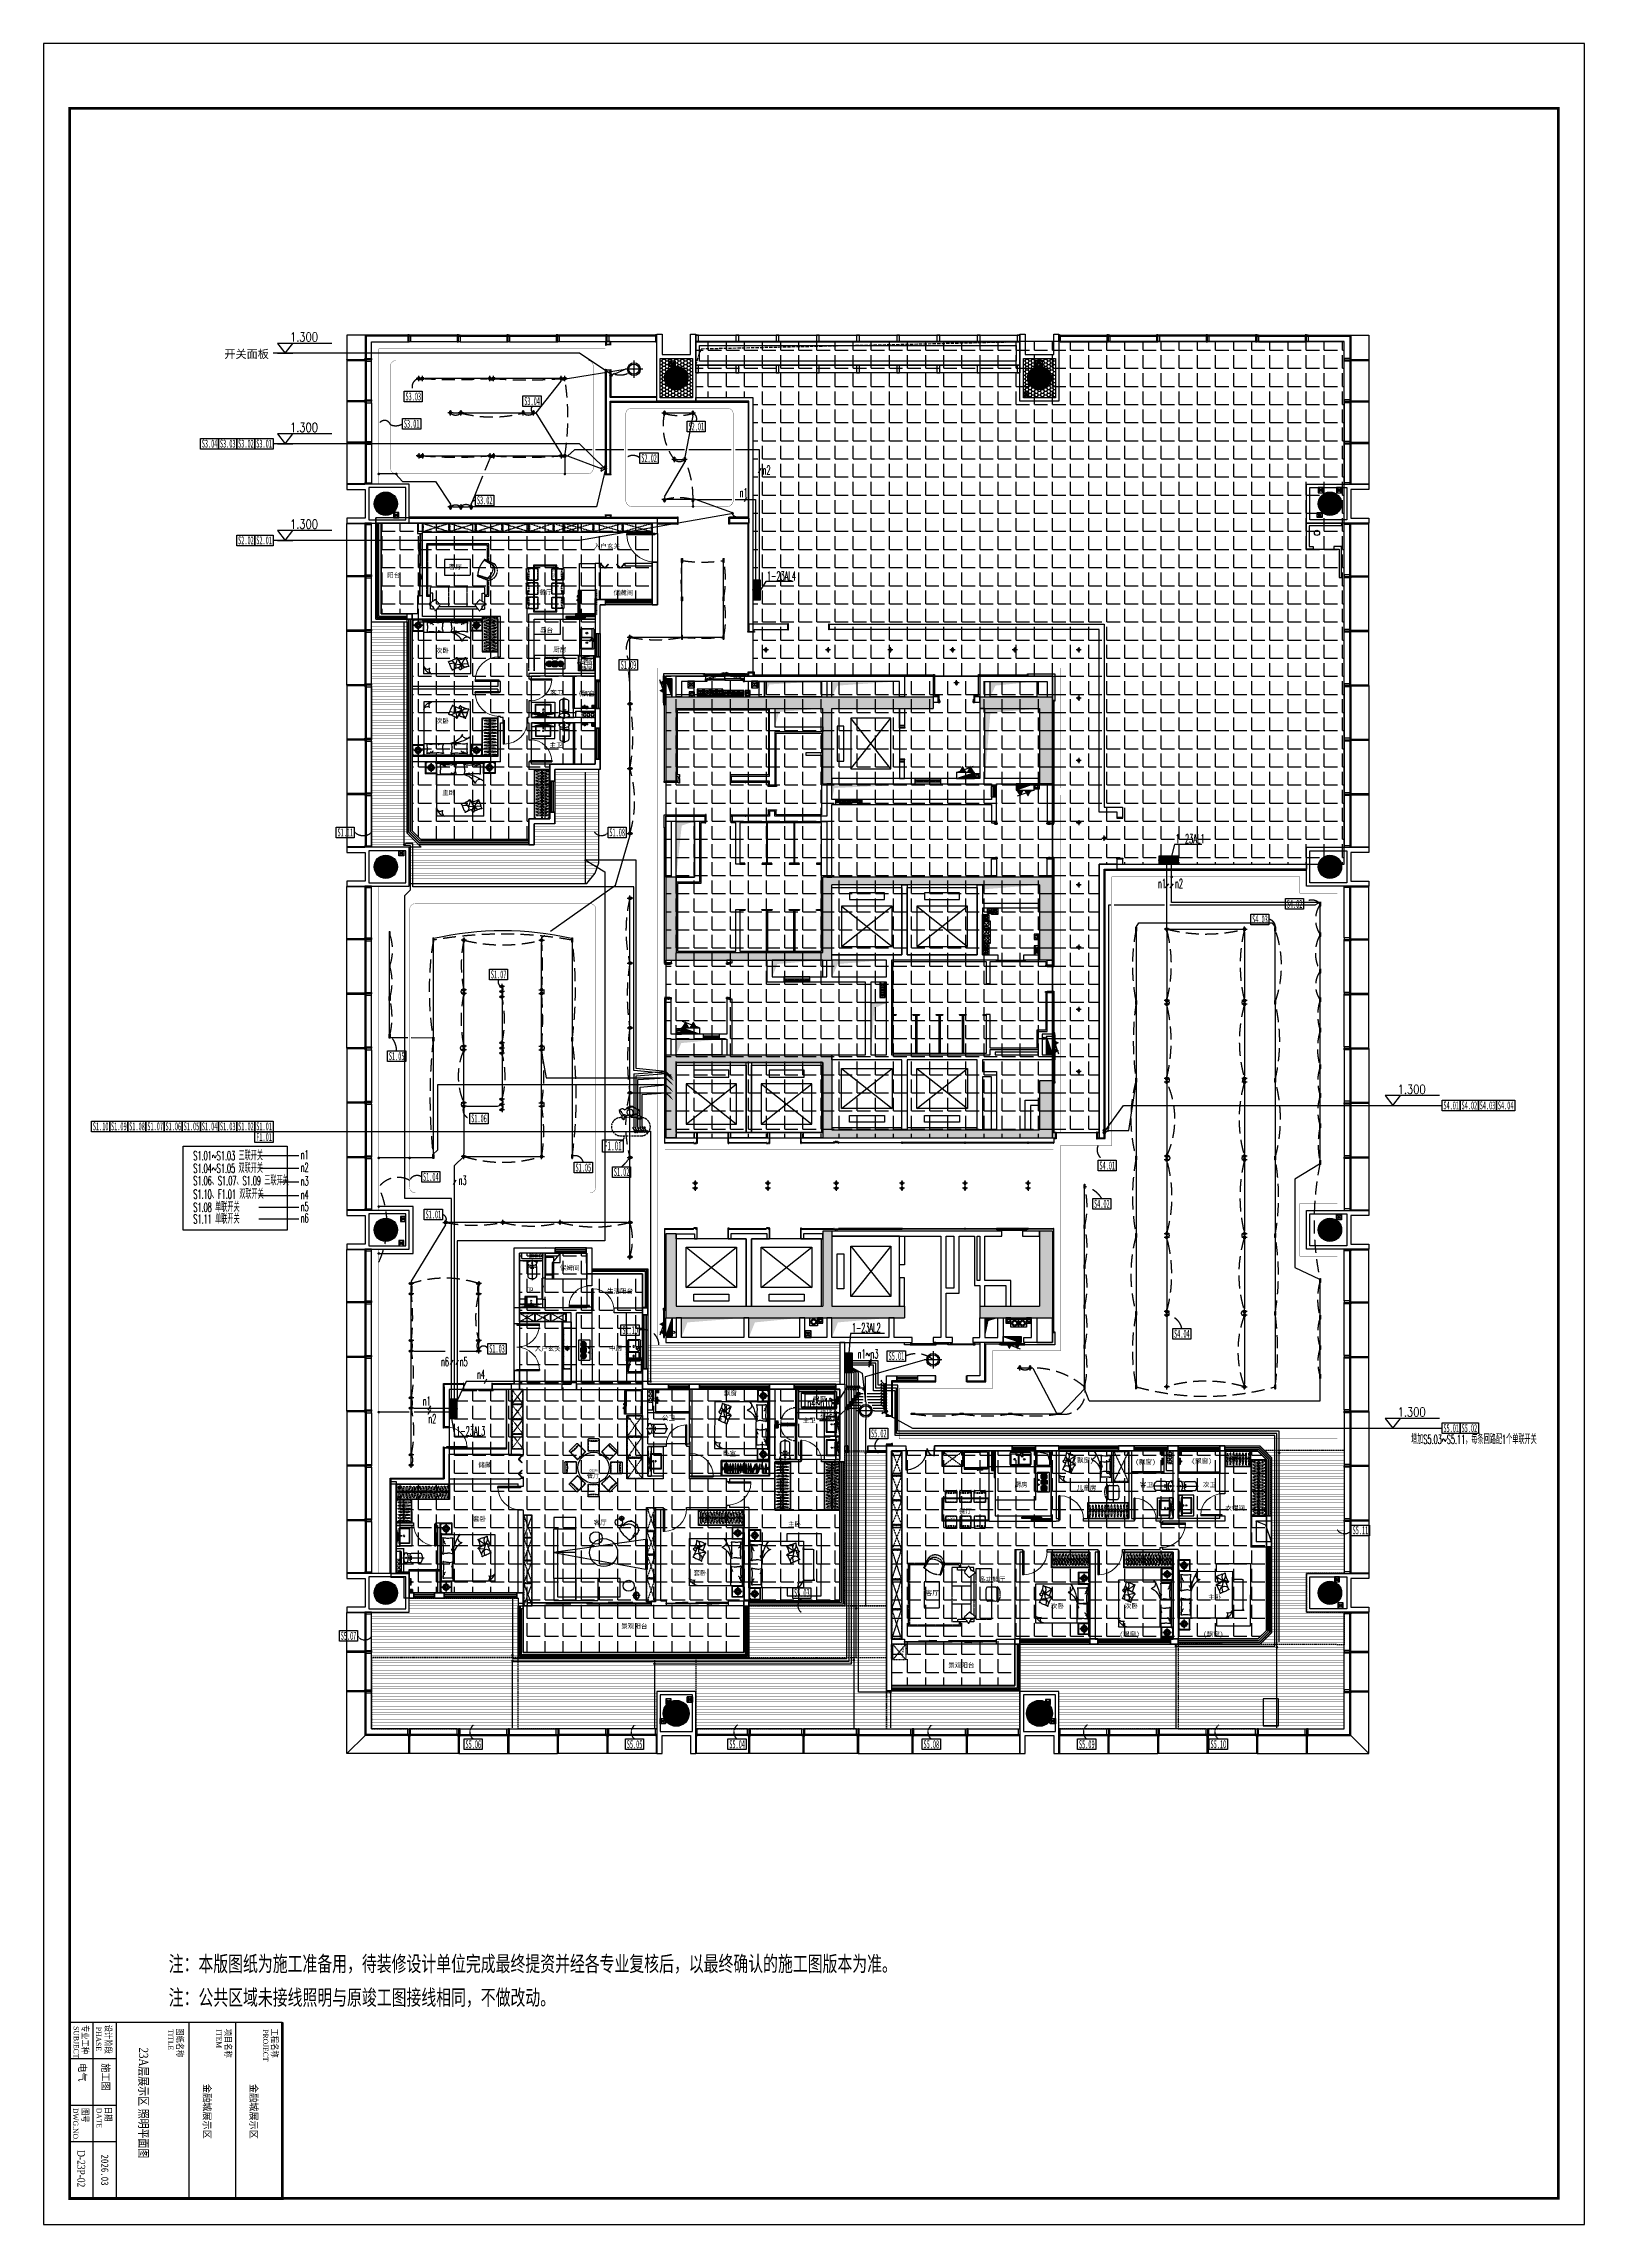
# Model space of a CAD drawing. Extents: x -284868 to 304789, y -137694 to 137894.
# Drawn here: x -21447 to 37953, y -53598 to 30502 of the extents above; entities that cross this region are included whole.
import ezdxf
from ezdxf.enums import TextEntityAlignment as Align

# ---------------------------------------------------------------- set-up
doc = ezdxf.new("R2010")
doc.units = 0
doc.set_wipeout_variables(frame=1)
for name, pattern in [('AX-COMP-140B（200）$0$1#comfort_plan$0$DASH', [0.35, 0.25, -0.1]), ('AX-COMP-140B（200）$0$DASH', [0.35, 0.25, -0.1]), ('AX-COMP-160$0$1#comfort_plan$0$DASH', [0.35, 0.25, -0.1]), ('AX-COMP-160$0$DASH', [0.35, 0.25, -0.1]), ('AX-COMP140B-Fur$0$AX-COMP140B-Fur$0$CONTINOUS', [0]), ('AX-COMP140B-Fur$0$AX-COMP140B-Fur$0$DASH', [0.35, 0.25, -0.1]), ('AX-COMP140B-Fur$0$AX-COMP140B-Fur$0$XU-140-SF-N1$0$DASH', [0.35, 0.25, -0.1]), ('AX-CORE140A-Fur$0$AX-CORE140A-Fur$0$D-140T-4P（2）家具$0$DASH', [0.35, 0.25, -0.1]), ('AX-CORE160-Fur$0$DASH', [0.35, 0.25, -0.1]), ('D-105T-4P家具$0$DASH', [0.35, 0.25, -0.1]), ('DASH', [0.35, 0.25, -0.1]), ('DASHDOT', [1, 0.5, -0.25, 0, -0.25]), ('DASHED', [0.75, 0.5, -0.25]), ('HIDDEN', [0.375, 0.25, -0.125]), ('HIDDEN2', [0.1875, 0.125, -0.0625])]:
    doc.linetypes.add(name, pattern=pattern)
doc.layers.get('0').update_dxf_attribs({"linetype": 'CONTINUOUS'})
for name, color, linetype in [('0 活动家具', 51, 'DASH'), ('0-墙', 4, 'CONTINUOUS'), ('0-底图', 251, 'CONTINUOUS'), ('0-建筑外轮廓', 8, 'CONTINUOUS'), ('0-建筑柱体', 251, 'CONTINUOUS'), ('0-开关', 240, 'CONTINUOUS'), ('0-开关尺寸', 240, 'CONTINUOUS'), ('0-文字说明', 3, 'CONTINUOUS'), ('0-消防栓(给排水)', 9, 'CONTINUOUS'), ('0-电梯', 3, 'CONTINUOUS'), ('0-窗', 11, 'CONTINUOUS'), ('0-非设计区域', 251, 'CONTINUOUS'), ('1P-DP-门套', 2, 'CONTINUOUS'), ('1P-WFF-墙面完成面', 200, 'CONTINUOUS'), ('C-天花灯具', 3, 'CONTINUOUS'), ('DOOR_FIRE', 4, 'CONTINUOUS'), ('EQUIP-照明', 3, 'CONTINUOUS'), ('EQUIP-箱柜', 3, 'CONTINUOUS'), ('LWIRE', 4, 'CONTINUOUS'), ('P-完成面', 42, 'CONTINUOUS'), ('P-平面家具', 3, 'CONTINUOUS'), ('P-平面家具（到顶）', 2, 'CONTINUOUS'), ('P-平面栏杆', 3, 'CONTINUOUS'), ('P-门套', 3, 'CONTINUOUS'), ('P-门扇', 6, 'CONTINUOUS'), ('PUB_TEXT', 7, 'CONTINUOUS'), ('PUB_TITLE', 4, 'CONTINUOUS'), ('TEL_TEXT', 7, 'CONTINUOUS'), ('TEL_TITLE', 7, 'CONTINUOUS'), ('TEXT_照明_回路标注', 41, 'CONTINUOUS'), ('WIRE-照明', 130, 'CONTINUOUS')]:
    doc.layers.add(name, color=color, linetype=linetype)
doc.styles.add('_TCH_DIM', font='SIMPLEX', dxfattribs={"bigfont": 'GBCBIG'})
doc.styles.add('_TCH_DYN', font='')
doc.styles.add('_TCH_WINDOW', font='simplex.shx', dxfattribs={"height": 3.5, "bigfont": 'hztxt.shx'})
doc.styles.add('_TEL_DIM', font='SIMPLEX', dxfattribs={"width": 0.8, "height": 3.5, "bigfont": 'HZTXT'})
doc.styles.add('ARC', font='ARCHSTYL.SHX', dxfattribs={"width": 0.8})
doc.styles.add('AX-COMP-140B（200）$0$zz-0', font='')
doc.styles.add('HZ_e', font='simplex.shx', dxfattribs={"width": 0.8, "bigfont": 'hztxt.shx'})
doc.styles.get("Standard").update_dxf_attribs({"font": 'GBENOR', "bigfont": 'GBCBIG'})
doc.styles.add('STYLE1', font='', dxfattribs={"width": 0.8})
doc.styles.add('TITLE_En', font='Times New Roman.ttf', dxfattribs={"width": 0.8})
doc.styles.add('TT', font='')
doc.styles.add('单线体', font='romans.shx', dxfattribs={"width": 0.8, "bigfont": 'hztxt.shx'})
doc.styles.add('繁线体', font='')
doc.styles.add('黑体', font='')
doc.styles.get('_TCH_DYN').set_extended_font_data('SimSun')
doc.styles.get('AX-COMP-140B（200）$0$zz-0').set_extended_font_data('SimHei')
doc.styles.get('STYLE1').set_extended_font_data('SimSun')
doc.styles.get('TT').set_extended_font_data('SimSun')
doc.styles.get('繁线体').set_extended_font_data('SimSun')
doc.styles.get('黑体').set_extended_font_data('SimHei')
doc.dimstyles.new('ARROW-40', dxfattribs={"dimscale": 40, "dimtxt": 1.5, "dimasz": 0.01, "dimexe": 1, "dimexo": 1, "dimgap": 0.5, "dimtad": 1, "dimdec": 4, "dimrnd": 1, "dimzin": 12, "dimdsep": 46, "dimtxsty": 'ARC', "dimblk1": 'ARROW', "dimblk2": 'ARROW', "dimsah": 1, "dimcen": 0, "dimdle": 1, "dimclrd": 2, "dimclre": 2, "dimclrt": 2, "dimadec": 0, "dimazin": 0, "dimtfac": 0.005, "dimtdec": 4, "dimtix": 1, "dimtmove": 2, "dimatfit": 3, "dimldrblk": 'ARROW', "dimfxl": 1, "dimtolj": 1, "dimtzin": 0, "dimarcsym": 0})
pattern_1 = [(0, (-422606.9, 452446.1), (0, 698.5), [508, -190.5]), (90, (-422606.9, 452446.1), (-698.5, 4e-14), [508, -190.5])]

msp = doc.modelspace()

# ---------------------------------------------------------------- texts
at = {"color": 3, "style": 'TT', "width": 0.590084}
msp.add_text('F1.01', height=354.7, dxfattribs=at).set_placement((156, -12181), (844, -12181), align=Align.FIT)
at = {"layer": 'PUB_TEXT', "color": 0, "style": '黑体', "width": 0.7}
for s, p in [('注：本版图纸为施工准备用，待装修设计单位完成最终提资并经各专业复核后，以最终确认的施工图版本为准。', (-16624, -43845, 0)), ('注：公共区域未接线照明与原竣工图接线相同，不做改动。', (-16624, -45145, 0))]:
    msp.add_text(s, height=600, dxfattribs=at).set_placement(p)
at = {"layer": 'PUB_TEXT', "color": 3, "style": 'TITLE_En', "width": 0.8}
msp.add_text('23A层展示区 照明平面图', height=350, rotation=270, dxfattribs=at).set_placement((-17767, -46777))
msp.add_text('D-23P-02', height=300, rotation=270, dxfattribs=at).set_placement((-19996, -51452), align=Align.MIDDLE)
at = {"layer": 'TEXT_照明_回路标注', "style": 'HZ_e', "width": 0.5}
for s, p in [('n2', (6270, 13880, 0)), ('n1', (5383, 13008, 0)), ('1-23AL4', (6440, 9797, 0)), ('1-23AL1', (22194, -335, 0)), ('n1', (21519, -2062, 0)), ('n2', (22169, -2062, 0)), ('S1.01~S1.03 三联开关', (-15676, -12563, 0)), ('n1', (-11539, -12522, 0)), ('S1.04~S1.05 双联开关', (-15676, -13048, 0)), ('S1.06、S1.07、S1.09 三联开关', (-15676, -13523, 0)), ('n2', (-11539, -13010, 0)), ('n3', (-11539, -13540, 0)), ('n3', (-5450, -13508, 0)), ('S1.10、F1.01 双联开关', (-15676, -14045, 0)), ('S1.08 单联开关', (-15676, -14548, 0)), ('n4', (-11539, -14062, 0)), ('n5', (-11539, -14522, 0)), ('S1.11 单联开关', (-15676, -15004, 0)), ('n6', (-11539, -14960, 0)), ('1-23AL2', (9710, -19196, 0)), ('n6', (-6128, -20503, 0)), ('n5', (-5406, -20503, 0)), ('n1~n3', (9932, -20203, 0)), ('n4', (-4737, -20992, 0)), ('n1', (-6829, -22019, 0)), ('n4~n10', (7999, -22092, 0)), ('n2', (-6618, -22706, 0)), ('接线盒', (8487, -22598, 0)), ('1-23AL3', (-5540, -23175, 0)), ('增加S5.03~S5.11，每条回路配1个单联开关', (31273, -23502, 0))]:
    msp.add_text(s, height=350, dxfattribs=at).set_placement(p)

# ---------------------------------------------------------------- blocks, each defined once
blk = doc.blocks.new('1330000110023AX-COMP140B-Fur$0$AX-COMP140B-Fur$0$111110111022110811071652A$C643C1FD2053066')
for points in [[(28, 343, -0.263368), (0, 361, -0.494818), (9, 380, -0.049225), (27, 382, -0.036831), (51, 380, -0.031893), (89, 372, 0.035782), (122, 365, 0.032941), (212, 359, 0.026564), (323, 365, 0.017905), (361, 370, -0.033397), (381, 373, -0.03204), (418, 372, 0.018442), (482, 369, 0.010837), (547, 370, 0.014624), (595, 373, 0.111249), (618, 380, -0.153708), (635, 384, -0.076444), (642, 382, -0.215512), (644, 380, -0.585858), (641, 377, 0.363489), (636, 375, 0.191716), (636, 363, -0.129675), (638, 346, -0.01735), (635, 330, 0.019326), (633, 315, 0.018818), (626, 246, 0.021828), (625, 187, 0.006204), (627, 153, 0.001963), (633, 46, 0.028341), (637, 10, -0.117014), (636, 1, -0.36606), (635, 0, -0.03973), (621, 3, -0.048309), (608, 8, 0.062981), (597, 12, 0.04058), (574, 16, 0.014345), (507, 18, 0.005484), (381, 17, 0.007153), (285, 14, 0.008762), (243, 12, -0.008153), (197, 9, -0.06251), (140, 13, 0.078669), (94, 15, 0.047825), (72, 10, -0.034494), (41, 3, -0.023571), (16, 0, -0.510228), (15, 1), (22, 31), (43, 114, 0.073041), (45, 133, 0.023305), (39, 194, 0.018299), (35, 217, -0.01097), (28, 255, -0.042281), (25, 290, -0.027201), (28, 343)], [(118, 16, 0.009729), (146, 25, 0.009729), (173, 35, 0.007971), (194, 44, 0.007971), (216, 54)], [(502, 369, 0.027842), (478, 358, 0.048685), (466, 350, 0.023666), (438, 326, 0.031223), (419, 305, 0.046801), (413, 297, 0.023191), (405, 281)], [(584, 375, 0.088153), (549, 371, 0.088153), (518, 356, 0.077547), (496, 334, 0.077547), (482, 307)]]:
    blk.add_lwpolyline(points, format="xyb")
blk = doc.blocks.new('1330000110023AX-COMP140B-Fur$0$AX-COMP140B-Fur$0$111110111022110811071652A$C5A527934052065')
for p, q in [((70, 248), (37, 230)), ((162, 260), (70, 248)), ((174, 132), (91, 132)), ((123, 492), (194, 399)), ((278, 232), (162, 260)), ((233, 175), (174, 132)), ((194, 399), (262, 281)), ((278, 232), (233, 175)), ((262, 281), (278, 232)), ((278, 232), (329, 269)), ((278, 232), (288, 147)), ((290, 134), (301, 49)), ((319, 194), (308, 186)), ((364, 226), (319, 194)), ((329, 269), (347, 321)), ((347, 321), (365, 401)), ((531, 243), (364, 226)), ((469, 493), (467, 400)), ((467, 400), (491, 290)), ((491, 290), (531, 243)), ((531, 243), (503, 169)), ((503, 169), (521, 95)), ((521, 95), (570, 39)), ((531, 243), (593, 327)), ((531, 243), (591, 268)), ((591, 268), (653, 265)), ((593, 327), (678, 361)), ((653, 265), (741, 250)), ((678, 361), (700, 358)), ((741, 250), (744, 244))]:
    blk.add_line(p, q)
blk.add_lwpolyline([(405, 392, -0.025626), (395, 394, -0.0108), (278, 432, -0.00456), (199, 460, -0.01125), (168, 472, -0.069394), (151, 482, 0.079756), (136, 490, 0.106399), (123, 492, 0.328642), (119, 489, 0.299547), (121, 483, -0.189917), (126, 475, -0.033518), (127, 466, -0.075627), (127, 462, -0.053489), (124, 455, -0.017838), (113, 435, -0.038394), (98, 413, 0.059529), (88, 399, 0.035943), (79, 375, 0.011245), (56, 298, 0.006203), (47, 262, -0.010783), (41, 242, -0.019485), (37, 230, -0.005062), (19, 184, -0.101392), (4, 162, 0.223768), (0, 150, 0.25558), (3, 145, 0.081563), (17, 141, 0.071805), (32, 141, -0.069985), (48, 141, -0.03546), (102, 129, -0.029432), (164, 107, -0.001554), (194, 94, 0.00152), (224, 81, 0.004735), (256, 67, -0.00382), (296, 51, -0.296001), (315, 22, 0.649774), (335, 14, 0.02319), (339, 18, -0.0288), (342, 21, -0.005727), (348, 27, 0.004358), (356, 33, 0.027528), (371, 49, 0.046214), (379, 59, 0.194121), (381, 74, -0.133719), (382, 96, -0.005779), (389, 115, -0.008882)], format="xyb")
blk.add_lwpolyline([(770, 299, 0.101392), (787, 321, -0.223768), (792, 332, -0.25558), (790, 337, -0.081563), (776, 342, -0.071805), (761, 344, 0.069985), (745, 345, 0.03546), (693, 361, 0.029432), (632, 388, 0.001554), (603, 403, -0.00152), (574, 418, -0.004735), (543, 434, 0.00382), (505, 453, 0.296001), (488, 484, 0.265444), (469, 493, -0.02319), (465, 489, 0.0288), (461, 486, 0.005727), (455, 482, -0.004358), (447, 475, -0.027528), (430, 461, -0.046214), (422, 452, -0.194121), (418, 437, 0.133719), (415, 415, 0.011505), (399, 377, 0.008882), (375, 329, 0.012426), (341, 267, -0.033612), (330, 244), (309, 193), (293, 154, 0.224341), (280, 142, -0.722772), (280, 134, -0.103513), (283, 134, 0.053465), (290, 134, 0.030109), (311, 130, -0.031436), (331, 126, -0.05324), (344, 125, 0.05518), (357, 125, 0.056271), (380, 119, 0.0108), (493, 73, 0.00456), (570, 39, 0.01125), (600, 24, 0.069394), (616, 12, -0.079756), (631, 3, -0.106399), (644, 0, -0.328642), (647, 3, -0.299547), (646, 9, 0.189917), (641, 17, 0.033518), (641, 26, 0.075627), (642, 30, 0.053489), (645, 37, 0.017838), (657, 56, 0.038394), (675, 77, -0.059529), (685, 91, -0.035943), (696, 113, -0.011245), (725, 189, -0.006203), (737, 224, 0.010783), (744, 244, 0.019485), (749, 255, 0.005062)], format="xyb", close=True)
blk = doc.blocks.new('1330000110023AX-COMP140B-Fur$0$AX-COMP140B-Fur$0$111110111022110811071652cdx床头灯2.0055068')
for p, q in [((-122, 0), (-165, 0)), ((-42, 10), (-114, 27)), ((-35, 25), (-95, 69)), ((-22, 37), (-61, 100)), ((-19, 0), (-38, 0)), ((-7, 42), (-18, 116)), ((0, 122), (0, 165)), ((0, 19), (0, 38)), ((10, 42), (27, 114)), ((19, 0), (38, 0)), ((25, 35), (69, 95)), ((37, 22), (100, 61)), ((42, 7), (116, 18)), ((122, 0), (165, 0)), ((-42, -7), (-116, -18)), ((-37, -22), (-100, -61)), ((-25, -35), (-69, -95)), ((-27, -114), (-10, -42)), ((0, -19), (0, -38)), ((0, -122), (0, -165)), ((19, -114), (7, -42)), ((63, -99), (23, -36)), ((35, -25), (96, -67)), ((42, -10), (114, -26))]:
    blk.add_line(p, q)
for points in [[(-165, 0), (-122, 0)], [(0, 165), (0, 122)], [(165, 0), (122, -2)], [(0, -165), (0, -122)]]:
    blk.add_lwpolyline(points)
for radius in [42.9, 38.2]:
    blk.add_circle((0, 0), radius)
for centre, start, end in [((-82, 3), 142.98094, 212.5445), ((-75, 34), 120.48094, 190.0445), ((-56, 60), 97.98094, 167.5445), ((-28, 77), 75.48094, 145.0445), ((3, 82), 52.98094, 122.5445), ((34, 75), 30.48094, 100.0445), ((60, 56), 7.98094, 77.5445), ((77, 28), 345.48094, 55.0445), ((82, -3), 322.98094, 32.5445), ((-77, -28), 165.48094, 235.0445), ((-60, -56), 187.98094, 257.5445), ((-34, -75), 210.48094, 280.0445), ((-3, -82), 232.98094, 302.5445), ((28, -77), 255.48094, 325.0445), ((56, -60), 277.98094, 347.5445), ((75, -34), 300.48094, 10.0445)]:
    blk.add_arc(centre, 40.1, start, end)
blk = doc.blocks.new('1330000110023AX-COMP140B-Fur$0$AX-COMP140B-Fur$0$111110111022110811071652cdx床尾凳056069')
for p, q in [((-550, 0), (-673, 0)), ((-600, -50), (-600, 28)), ((550, 0), (-550, 0)), ((-600, -50), (-600, -350)), ((550, -400), (-550, -400)), ((550, -400), (628, -400)), ((600, -50), (600, -350)), ((600, -350), (600, -443))]:
    blk.add_line(p, q)
for centre, start, end in [((-550, -50), 90, 180), ((550, -50), 0, 90), ((-550, -350), 180, 270), ((550, -350), 270, 0)]:
    blk.add_arc(centre, 50, start, end)
blk = doc.blocks.new('*U226')
for p, q in [((-900, 0), (-1350, 0)), ((-1350, 0), (-1350, -450)), ((1350, 0), (-1350, 0)), ((-900, 0), (900, 0)), ((-900, -2100), (-900, 0)), ((-900, -450), (-900, 0)), ((-1350, -450), (-900, -450)), ((-1330, -50), (-1330, -430)), ((-1330, -430), (-920, -430)), ((-920, -430), (-920, -50)), ((-900, -52), (900, -52)), ((900, 0), (900, -2100)), ((900, -450), (900, 0)), ((900, 0), (1350, 0)), ((1350, -450), (900, -450)), ((920, -430), (920, -50)), ((1330, -430), (920, -430)), ((1330, -50), (1330, -430)), ((1350, 0), (1350, -450)), ((900, -2100), (-900, -2100))]:
    blk.add_line(p, q)
at = {"linetype": 'AX-COMP140B-Fur$0$AX-COMP140B-Fur$0$CONTINOUS', "ltscale": 2.5}
blk.add_line((-900, -494), (130, -494), dxfattribs=at)
for points in [[(-1381, -450, 10, 0, 0), (-1203, -450, 10, 10, 0)], [(-1350, -333, 0, 18, 0), (-1350, -479, 10, 10, 0)], [(-873, -450, 18, 0, 0), (-1032, -450, 10, 10, 0)], [(-900, -350, 0, 10, 0), (-900, -478, 10, 10, 0)], [(873, -450, 18, 0, 0), (1032, -450, 10, 10, 0)], [(900, -350, 0, 10, 0), (900, -478, 10, 10, 0)], [(1381, -450, 10, 0, 0), (1203, -450, 10, 10, 0)], [(1350, -333, 0, 18, 0), (1350, -479, 10, 10, 0)], [(-775, -2100, 0, 10, 0), (-930, -2100, 10, 10, 0)], [(-900, -1959, 0, 10, 0), (-900, -2130, 10, 10, 0)], [(-668, -1859, 10, 0, -0.374242), (-834, -1895, 10, 10, 2.21586)], [(-686, -1864, 10, 0, 0.177019), (-693, -1996, 10, 10, -2.21586)], [(658, -2100, 0, 10, 0), (930, -2100, 10, 10, 0)], [(900, -2005, 0, 10, 0), (900, -2130, 10, 10, 0)]]:
    blk.add_lwpolyline(points, format="xyseb")
for points in [[(-1300, -20), (-1300, -50), (-1330, -50)], [(-950, -20), (-1300, -20)], [(-950, -20), (-950, -50), (-920, -50)], [(950, -20), (950, -50), (920, -50)], [(950, -20), (1300, -20)], [(1300, -20), (1300, -50), (1330, -50)], [(-900, -1480), (-1200, -1480), (-1200, -2785), (-1200, -2785), (0, -2785)], [(900, -1480), (1200, -1480), (1200, -2785), (1200, -2785), (0, -2785)]]:
    blk.add_lwpolyline(points)
for centre, radius, start, end in [((129, -1776), 1282, 53.02297, 89.96514), ((11, -1125), 642, 25.92108, 79.31539), ((-516, -1721), 392, 191.30173, 255.64344), ((-774, -1782), 130, 193.56133, 311.45499), ((-519, -1945), 181, 157.79381, 238.81667)]:
    blk.add_arc(centre, radius, start, end, dxfattribs=at)
at = {"linetype": 'AX-COMP140B-Fur$0$AX-COMP140B-Fur$0$XU-140-SF-N1$0$DASH', "ltscale": 2.5}
blk.add_arc((758, -855), 176, 36.12132, 174.81159, dxfattribs=at)
at = {"xscale": -1}
for name, p in [('1330000110023AX-COMP140B-Fur$0$AX-COMP140B-Fur$0$111110111022110811071652cdx床头灯2.0055068', (-1125, -225)), ('1330000110023AX-COMP140B-Fur$0$AX-COMP140B-Fur$0$111110111022110811071652A$C643C1FD2053066', (-140, -486)), ('1330000110023AX-COMP140B-Fur$0$AX-COMP140B-Fur$0$111110111022110811071652A$C5A527934052065', (836, -1956)), ('1330000110023AX-COMP140B-Fur$0$AX-COMP140B-Fur$0$111110111022110811071652cdx床尾凳056069', (0, -2100))]:
    blk.add_blockref(name, p, dxfattribs=at)
for name, p in [('1330000110023AX-COMP140B-Fur$0$AX-COMP140B-Fur$0$111110111022110811071652A$C643C1FD2053066', (140, -486)), ('1330000110023AX-COMP140B-Fur$0$AX-COMP140B-Fur$0$111110111022110811071652cdx床头灯2.0055068', (1125, -225))]:
    blk.add_blockref(name, p)
blk = doc.blocks.new('*U233')
for p, q in [((-900, 0), (-1350, 0)), ((-1350, 0), (-1350, -450)), ((1350, 0), (-1350, 0)), ((-900, 0), (900, 0)), ((-900, -2100), (-900, 0)), ((-900, -450), (-900, 0)), ((-1350, -450), (-900, -450)), ((-1330, -50), (-1330, -430)), ((-1330, -430), (-920, -430)), ((-920, -430), (-920, -50)), ((-900, -52), (900, -52)), ((900, 0), (900, -2100)), ((900, -450), (900, 0)), ((900, 0), (1350, 0)), ((1350, -450), (900, -450)), ((920, -430), (920, -50)), ((1330, -430), (920, -430)), ((1330, -50), (1330, -430)), ((1350, 0), (1350, -450)), ((900, -2100), (-900, -2100))]:
    blk.add_line(p, q)
at = {"linetype": 'AX-COMP140B-Fur$0$AX-COMP140B-Fur$0$CONTINOUS', "ltscale": 2.5}
blk.add_line((-900, -494), (130, -494), dxfattribs=at)
for points in [[(-1381, -450, 10, 0, 0), (-1203, -450, 10, 10, 0)], [(-1350, -333, 0, 18, 0), (-1350, -479, 10, 10, 0)], [(-873, -450, 18, 0, 0), (-1032, -450, 10, 10, 0)], [(-900, -350, 0, 10, 0), (-900, -478, 10, 10, 0)], [(873, -450, 18, 0, 0), (1032, -450, 10, 10, 0)], [(900, -350, 0, 10, 0), (900, -478, 10, 10, 0)], [(1381, -450, 10, 0, 0), (1203, -450, 10, 10, 0)], [(1350, -333, 0, 18, 0), (1350, -479, 10, 10, 0)], [(-775, -2100, 0, 10, 0), (-930, -2100, 10, 10, 0)], [(-900, -1959, 0, 10, 0), (-900, -2130, 10, 10, 0)], [(-668, -1859, 10, 0, -0.374242), (-834, -1895, 10, 10, 2.21586)], [(-686, -1864, 10, 0, 0.177019), (-693, -1996, 10, 10, -2.21586)], [(658, -2100, 0, 10, 0), (930, -2100, 10, 10, 0)], [(900, -2005, 0, 10, 0), (900, -2130, 10, 10, 0)]]:
    blk.add_lwpolyline(points, format="xyseb")
for points in [[(-1300, -20), (-1300, -50), (-1330, -50)], [(-950, -20), (-1300, -20)], [(-950, -20), (-950, -50), (-920, -50)], [(950, -20), (950, -50), (920, -50)], [(950, -20), (1300, -20)], [(1300, -20), (1300, -50), (1330, -50)]]:
    blk.add_lwpolyline(points)
for centre, radius, start, end in [((129, -1776), 1282, 53.02297, 89.96514), ((11, -1125), 642, 25.92108, 79.31539), ((-516, -1721), 392, 191.30173, 255.64344), ((-774, -1782), 130, 193.56133, 311.45499), ((-519, -1945), 181, 157.79381, 238.81667)]:
    blk.add_arc(centre, radius, start, end, dxfattribs=at)
at = {"linetype": 'AX-COMP140B-Fur$0$AX-COMP140B-Fur$0$XU-140-SF-N1$0$DASH', "ltscale": 2.5}
blk.add_arc((758, -855), 176, 36.12132, 174.81159, dxfattribs=at)
at = {"xscale": -1}
for name, p in [('1330000110023AX-COMP140B-Fur$0$AX-COMP140B-Fur$0$111110111022110811071652cdx床头灯2.0055068', (-1125, -225)), ('1330000110023AX-COMP140B-Fur$0$AX-COMP140B-Fur$0$111110111022110811071652A$C643C1FD2053066', (-140, -486)), ('1330000110023AX-COMP140B-Fur$0$AX-COMP140B-Fur$0$111110111022110811071652A$C5A527934052065', (836, -1956))]:
    blk.add_blockref(name, p, dxfattribs=at)
for name, p in [('1330000110023AX-COMP140B-Fur$0$AX-COMP140B-Fur$0$111110111022110811071652A$C643C1FD2053066', (140, -486)), ('1330000110023AX-COMP140B-Fur$0$AX-COMP140B-Fur$0$111110111022110811071652cdx床头灯2.0055068', (1125, -225))]:
    blk.add_blockref(name, p)
blk = doc.blocks.new('*U236')
at = {"linetype": 'AX-COMP140B-Fur$0$AX-COMP140B-Fur$0$DASH', "ltscale": 0.2}
for p, q in [((20, -380), (1130, -20)), ((20, -20), (1130, -380)), ((1170, -380), (2280, -20)), ((1170, -20), (2280, -380)), ((2320, -380), (3430, -20)), ((2320, -20), (3430, -380))]:
    blk.add_line(p, q, dxfattribs=at)
for points in [[(0, 0), (1150, 0), (1150, -400), (0, -400)], [(1150, 0), (2300, 0), (2300, -400), (1150, -400)], [(2300, 0), (3450, 0), (3450, -400), (2300, -400)]]:
    blk.add_lwpolyline(points, close=True)
for points in [[(20, -20), (1130, -20), (1130, -380), (20, -380)], [(1170, -20), (2280, -20), (2280, -380), (1170, -380)], [(2320, -20), (3430, -20), (3430, -380), (2320, -380)]]:
    blk.add_lwpolyline(points, close=True, dxfattribs=at)
blk = doc.blocks.new('133000000011AX-COMP-140B（200）$0$111110111022110811071652CDX双盆洗菜盆163')
for p, q in [((-400, 75), (-400, 525)), ((-375, 550), (375, 550)), ((-375, 50), (375, 50)), ((363, 50), (-363, 50)), ((76, 366), (-10, 471)), ((14, 518), (-3, 508)), ((50, 505), (98, 379)), ((98, 379), (76, 366)), ((400, 525), (400, 75))]:
    blk.add_line(p, q)
at = {"linetype": 'AX-COMP-140B（200）$0$DASH', "ltscale": 0.3}
blk.add_line((-400, 0), (400, 0), dxfattribs=at)
blk.add_lwpolyline([(-68, 482), (-349, 482, 0.414214), (-374, 457), (-374, 106, 0.414214), (-349, 81), (-68, 81)], format="xyb", close=True)
blk.add_lwpolyline([(59, 482), (351, 482, -0.414214), (376, 457), (376, 104, -0.414214), (351, 79), (-47, 79), (-47, 482), (-15, 482)], format="xyb")
for centre, radius in [((-219, 283), 31.2), ((87, 515), 17.5), ((149, 281), 31.2)]:
    blk.add_circle(centre, radius)
for centre, start, end in [((-375, 525), 90, 180), ((-375, 75), 180, 270), ((9, 486), 120, 219.46232), ((27, 496), 20.53768, 120), ((375, 525), 0, 90), ((375, 75), 270, 0)]:
    blk.add_arc(centre, 25, start, end)
blk = doc.blocks.new('*U227')
blk.add_blockref('133000000011AX-COMP-140B（200）$0$111110111022110811071652CDX双盆洗菜盆163', (0, -525))
blk = doc.blocks.new('133000000011AX-COMP-140B（200）$0$111110111022110811071652CDX双头炉灶164')
for points in [[(-108, 120, 1), (-108, 117, 1)], [(-101, 132, 1), (-104, 132, 1)], [(102, 133, 1), (102, 130, 1)], [(109, 119, 1), (106, 119, 1)]]:
    blk.add_hatch(color=256).paths.add_polyline_path(points)
at = {"linetype": 'AX-COMP-140B（200）$0$DASH', "ltscale": 0.3}
blk.add_line((386, 0), (-386, 0), dxfattribs=at)
for p, q in [((-303, 375), (-239, 338)), ((-303, 276), (-239, 313)), ((-243, 341), (-298, 373)), ((-243, 311), (-298, 279)), ((-297, 336), (-297, 316)), ((-290, 367), (-290, 284)), ((-259, 406), (-259, 406)), ((-259, 406), (-239, 406)), ((-259, 399), (-175, 399)), ((-259, 253), (-175, 253)), ((-259, 245), (-239, 245)), ((-239, 349), (-226, 356)), ((-230, 335), (-239, 349)), ((-230, 316), (-239, 303)), ((-226, 295), (-239, 303)), ((-225, 339), (-232, 352)), ((-225, 312), (-232, 299)), ((-219, 341), (-226, 356)), ((-219, 310), (-226, 295)), ((-217, 356), (-217, 419)), ((-217, 295), (-217, 232)), ((-203, 332), (-186, 333)), ((-203, 319), (-186, 318)), ((-201, 326), (-186, 326)), ((-175, 406), (-195, 406)), ((-131, 375), (-195, 338)), ((-131, 276), (-195, 313)), ((-175, 245), (-195, 245)), ((-191, 341), (-136, 373)), ((-191, 311), (-136, 279)), ((-186, 333), (-186, 318)), ((-175, 245), (-175, 245)), ((-144, 367), (-144, 284)), ((-137, 336), (-137, 316)), ((-74, 424), (74, 424)), ((-74, 422), (74, 422)), ((-74, 400), (74, 400)), ((-74, 398), (74, 398)), ((-74, 377), (74, 377)), ((-74, 375), (74, 375)), ((-74, 354), (74, 354)), ((-74, 351), (74, 351)), ((-74, 330), (74, 330)), ((-74, 328), (74, 328)), ((-74, 307), (74, 307)), ((-74, 305), (74, 305)), ((-74, 283), (74, 283)), ((-74, 281), (74, 281)), ((-74, 260), (74, 260)), ((-74, 258), (74, 258)), ((-74, 236), (74, 236)), ((-74, 234), (74, 234)), ((131, 375), (195, 338)), ((131, 276), (195, 313)), ((191, 341), (136, 373)), ((191, 311), (136, 279)), ((137, 336), (137, 316)), ((144, 367), (144, 284)), ((175, 406), (195, 406)), ((259, 399), (175, 399)), ((259, 253), (175, 253)), ((175, 245), (175, 245)), ((175, 245), (195, 245)), ((186, 333), (186, 318)), ((203, 332), (186, 333)), ((201, 326), (186, 326)), ((203, 319), (186, 318)), ((217, 356), (217, 419)), ((217, 295), (217, 232)), ((219, 341), (226, 356)), ((219, 310), (226, 295)), ((225, 339), (232, 352)), ((225, 312), (232, 299)), ((239, 349), (226, 356)), ((226, 295), (239, 303)), ((230, 335), (239, 349)), ((230, 316), (239, 303)), ((259, 406), (239, 406)), ((303, 375), (239, 338)), ((303, 276), (239, 313)), ((259, 245), (239, 245)), ((243, 341), (298, 373)), ((243, 311), (298, 279)), ((259, 406), (259, 406)), ((290, 367), (290, 284)), ((297, 336), (297, 316))]:
    blk.add_line(p, q)
for points in [[(-365, 75, -0.414214), (-386, 96), (-386, 504, -0.414214), (-365, 525), (365, 525, -0.414214), (386, 504), (386, 96, -0.414214), (365, 75)], [(-91, 101), (-91, 136, -1), (-87, 136), (-87, 101, -1)], [(-77, 429, -0.414214), (-60, 446), (60, 446, -0.414214), (77, 429), (77, 229, -0.414214), (60, 212), (-60, 212, -0.414214), (-77, 229)], [(-74, 429, -0.414214), (-60, 444), (60, 444, -0.414214), (74, 429), (74, 229, -0.414214), (60, 214), (-60, 214, -0.414214), (-74, 229)], [(91, 101), (91, 136, 1), (87, 136), (87, 101, 1)]]:
    blk.add_lwpolyline(points, format="xyb", close=True)
at = {"const_width": 1.04}
for points in [[(-243, 341), (-298, 373)], [(-243, 311), (-298, 279)], [(-217, 356), (-217, 419)], [(-217, 295), (-217, 232)], [(-191, 341), (-136, 373)], [(-191, 311), (-136, 279)], [(191, 341), (136, 373)], [(191, 311), (136, 279)], [(217, 356), (217, 419)], [(217, 295), (217, 232)], [(243, 341), (298, 373)], [(243, 311), (298, 279)]]:
    blk.add_lwpolyline(points, dxfattribs=at)
for points in [[(-217, 341, -1), (-217, 310, -1), (-217, 341, -1)], [(217, 341, 1), (217, 310, 1), (217, 341, 1)]]:
    blk.add_lwpolyline(points, format="xyb", dxfattribs=at)
for centre, radius in [((-217, 326), 114), ((-217, 326), 112), ((-217, 326), 52.1), ((-217, 326), 41.7), ((-217, 326), 38.6), ((-217, 326), 35.4), ((-217, 326), 15.6), ((-89, 119), 20.6), ((-108, 119), 1.53), ((-102, 132), 1.53), ((89, 119), 20.6), ((102, 132), 1.53), ((217, 326), 114), ((217, 326), 112), ((108, 119), 1.53), ((217, 326), 52.1), ((217, 326), 41.7), ((217, 326), 38.6), ((217, 326), 35.4), ((217, 326), 15.6)]:
    blk.add_circle(centre, radius)
for centre, radius, start, end in [((-259, 367), 38.6, 90, 180), ((-285, 369), 12.6, 189.66757, 246.08239), ((-288, 336), 9.33, 102.56398, 181.68605), ((-288, 315), 9.33, 178.31395, 257.43602), ((-285, 282), 12.6, 113.91761, 170.33243), ((-259, 284), 38.6, 180, 270), ((-259, 367), 31.3, 90, 180), ((-259, 284), 31.3, 180, 270), ((-239, 397), 9.33, 12.56398, 91.68605), ((-224, 338), 17.8, 95.73063, 144.26937), ((-224, 313), 17.8, 215.73063, 264.26937), ((-239, 255), 9.33, 268.31395, 347.43602), ((-195, 397), 9.33, 88.31395, 167.43602), ((-195, 255), 9.33, 192.56398, 271.68605), ((-202, 326), 17.8, 335.73063, 24.26937), ((-175, 367), 38.6, 0, 90), ((-175, 367), 31.3, 0, 90), ((-175, 284), 31.3, 270, 0), ((-175, 284), 38.6, 270, 0), ((-149, 369), 12.6, 293.91761, 350.33243), ((-146, 336), 9.33, 358.31395, 77.43602), ((-146, 315), 9.33, 282.56398, 1.68605), ((-149, 282), 12.6, 9.66757, 66.08239), ((-89, 119), 16.3, 97.49421, 262.50579), ((-89, 119), 16.3, 277.49421, 82.50579), ((89, 119), 16.3, 97.49421, 262.50579), ((89, 119), 16.3, 277.49421, 82.50579), ((175, 367), 38.6, 90, 180), ((149, 369), 12.6, 189.66757, 246.08239), ((146, 336), 9.33, 102.56398, 181.68605), ((146, 315), 9.33, 178.31395, 257.43602), ((149, 282), 12.6, 113.91761, 170.33243), ((175, 284), 38.6, 180, 270), ((175, 367), 31.3, 90, 180), ((175, 284), 31.3, 180, 270), ((202, 326), 17.8, 155.73063, 204.26937), ((195, 397), 9.33, 12.56398, 91.68605), ((195, 255), 9.33, 268.31395, 347.43602), ((224, 338), 17.8, 35.73063, 84.26937), ((224, 313), 17.8, 275.73063, 324.26937), ((239, 397), 9.33, 88.31395, 167.43602), ((239, 255), 9.33, 192.56398, 271.68605), ((259, 367), 38.6, 0, 90), ((259, 367), 31.3, 0, 90), ((259, 284), 31.3, 270, 0), ((259, 284), 38.6, 270, 0), ((285, 369), 12.6, 293.91761, 350.33243), ((288, 336), 9.33, 358.31395, 77.43602), ((288, 315), 9.33, 282.56398, 1.68605), ((285, 282), 12.6, 9.66757, 66.08239)]:
    blk.add_arc(centre, radius, start, end)
at = {"style": 'AX-COMP-140B（200）$0$zz-0', "flags": 9}
for tag in ['YSIZE', 'XSIZE']:
    blk.add_attdef(tag, (0, 525), '', height=0.533, dxfattribs=at)
blk = doc.blocks.new('*U228')
blk.add_blockref('133000000011AX-COMP-140B（200）$0$111110111022110811071652CDX双头炉灶164', (0, -525))
blk = doc.blocks.new('133000000011A-140Y-S$0$A$C663954EF153')
for p, q in [((0, 0), (0, -50)), ((750, 0), (0, 0)), ((50, 0), (50, -50)), ((0, -50), (750, -50)), ((50, -19), (700, -19)), ((50, -31), (700, -31)), ((700, 0), (700, -50)), ((750, -50), (750, 0))]:
    blk.add_line(p, q)
blk = doc.blocks.new('13333300000110023AX-COMP-140B（200）$0$111110111022110811071652CDX台下洗衣机045058')
at = {"linetype": 'AX-COMP-140B（200）$0$DASH', "ltscale": 0.3}
for p, q in [((-300, 550), (300, 50)), ((-300, 50), (300, 550)), ((-300, 0), (300, 0))]:
    blk.add_line(p, q, dxfattribs=at)
for points in [[(-300, 50), (300, 50), (300, 550), (-300, 550)], [(-223, 50), (242, 50), (242, 32), (-223, 32)]]:
    blk.add_lwpolyline(points, close=True, dxfattribs=at)
at = {"style": 'AX-COMP-140B（200）$0$zz-0'}
blk.add_text('台下洗衣机', height=67.1, dxfattribs=at).set_placement((-222, 400))
blk = doc.blocks.new('*U223')
blk.add_blockref('13333300000110023AX-COMP-140B（200）$0$111110111022110811071652CDX台下洗衣机045058', (0, -525))
blk = doc.blocks.new('13300142T2140sdf43dfgergf1217ghh165451564560402NEW2ffdfdfdsfsfe2322fadfadf03093088212A$C35C56D37')
at = {"linetype": 'DASH', "ltscale": 0.2}
for p, q in [((180, 76), (243, 95)), ((184, 64), (247, 83))]:
    blk.add_line(p, q, dxfattribs=at)
for centre, radius, start, end in [((22, 20), 22.5, 151.52968, 242.51042), ((664, -1375), 1554, 107.32665, 115.21311), ((-460, 2299), 2347, 281.60777, 286.38209), ((186, 71), 7.48, 140.99747, 253.04263), ((664, -1375), 1554, 98.82699, 106.17124), ((-460, 2299), 2347, 287.14687, 292.43233), ((243, 89), 6.43, 302.10709, 91.93302), ((416, 140), 22.5, 331.52968, 62.51042)]:
    blk.add_arc(centre, radius, start, end, dxfattribs=at)
blk = doc.blocks.new('*U235')
at = {"linetype": 'DASH', "ltscale": 0.2}
for p, q in [((-15, 789), (-15, -1081)), ((15, 789), (15, -1081))]:
    blk.add_line(p, q, dxfattribs=at)
for points in [[(-300, 804), (-300, -1096), (300, -1096), (300, 804), (-300, 804)], [(-255, -1081), (255, -1081), (255, -1051), (285, -1051), (285, 759), (255, 759), (255, 789), (-255, 789), (-255, 759), (-285, 759), (-285, -1051), (-255, -1051), (-255, -1081)]]:
    blk.add_lwpolyline(points)
at = {"rotation": 343.0620202558109}
for p in [(-225, 720), (-225, 600), (-225, 480), (-225, 360), (-225, 240), (-225, 120), (-225, 0), (-225, -120), (-225, -240), (-225, -360), (-225, -480), (-225, -600), (-225, -720), (-225, -840), (-225, -960)]:
    blk.add_blockref('13300142T2140sdf43dfgergf1217ghh165451564560402NEW2ffdfdfdsfsfe2322fadfadf03093088212A$C35C56D37', p, dxfattribs=at)
blk = doc.blocks.new('*U321')
for p, q in [((-375, 280), (375, 280)), ((-175, -351), (-175, -385)), ((0, -440), (-60, -440)), ((0, -440), (60, -440))]:
    blk.add_line(p, q)
at = {"ltscale": 10}
for p, q in [((-208, 269), (-194, 185)), ((-198, 280), (198, 280)), ((-166, 145), (-175, -11)), ((-100, 40), (100, 40)), ((0, 327), (0, -496)), ((0, 26), (0, -64)), ((166, 145), (175, -11)), ((208, 269), (194, 185)), ((-175, -12), (-175, -351)), ((-72, -19), (72, -19)), ((-44, -19), (44, -19)), ((175, -12), (175, -351))]:
    blk.add_line(p, q, dxfattribs=at)
for points in [[(-175, -385, 10, 0, 0), (-175, -297, 10, 10, 0)], [(175, -385, 10, 0, 0), (175, -297, 10, 10, 0)]]:
    blk.add_lwpolyline(points, format="xyseb")
blk.add_circle((0, 191), 22.8, dxfattribs=at)
for centre, start, end in [((-198, 270), 90, 184.88863), ((198, 270), 355.11137, 90)]:
    blk.add_arc(centre, 10.4, start, end, dxfattribs=at)
at = {"ltscale": 10, "extrusion": (0, 0, -1)}
for centre, major_axis, ratio, start_param, end_param in [((0, 191), (195, 0), 0.456392, 3.141593, 6.283185), ((1, -12), (-175, 3), 0.369842, 2.169272, 3.218057)]:
    blk.add_ellipse(centre, major_axis=major_axis, ratio=ratio, start_param=start_param, end_param=end_param, dxfattribs=at)
at = {"ltscale": 10}
for centre, major_axis, ratio, start_param, end_param in [((0, 191), (195, 0), 0.456392, 3.141593, 6.283185), ((-1, -12), (175, 3), 0.369842, 2.169272, 3.218057), ((0, -351), (-175, 0), 0.507463, 0, 3.141593)]:
    blk.add_ellipse(centre, major_axis=major_axis, ratio=ratio, start_param=start_param, end_param=end_param, dxfattribs=at)
blk = doc.blocks.new('*U320')
at = {"linetype": 'AX-COMP-140B（200）$0$1#comfort_plan$0$DASH'}
for p, q in [((-200, 130), (-200, 280)), ((-200, 280), (600, 280)), ((600, 130), (-200, 280)), ((-200, 130), (600, 280)), ((600, 130), (-200, 130)), ((600, 280), (600, 130))]:
    blk.add_line(p, q, dxfattribs=at)
for p, q in [((-200, 280), (-200, -320)), ((600, 280), (-200, 280)), ((-105, 140), (-125, 160)), ((125, 218), (93, 218)), ((93, 218), (93, 208)), ((125, 208), (93, 208)), ((125, 218), (125, 250)), ((125, 250), (135, 250)), ((125, 208), (125, 177)), ((125, 177), (135, 177)), ((135, 218), (135, 250)), ((135, 218), (166, 218)), ((135, 208), (166, 208)), ((135, 208), (135, 177)), ((166, 218), (166, 208)), ((265, 218), (234, 218)), ((234, 218), (234, 208)), ((265, 208), (234, 208)), ((265, 218), (265, 250)), ((275, 250), (265, 250)), ((265, 208), (265, 177)), ((275, 177), (265, 177)), ((275, 218), (275, 250)), ((275, 218), (307, 218)), ((275, 208), (307, 208)), ((275, 208), (275, 177)), ((307, 218), (307, 208)), ((480, 140), (500, 160)), ((600, -320), (600, 280)), ((-200, -320), (600, -320)), ((-80, -220), (-100, -240)), ((480, -220), (500, -240))]:
    blk.add_line(p, q)
at = {"linetype": 'AX-COMP-140B（200）$0$DASH'}
for p, q in [((186, 218), (186, 71)), ((214, 71), (214, 218))]:
    blk.add_line(p, q, dxfattribs=at)
for points in [[(186, 160), (-100, 160), (-100, -240), (500, -240), (500, 160), (214, 160)], [(186, 140), (-80, 140), (-80, -220), (480, -220), (480, 140), (214, 140)]]:
    blk.add_lwpolyline(points)
blk.add_circle((200, -29), 21.4, dxfattribs=at)
for centre, start, end in [((130, 213), 107.00272, 162.99728), ((130, 213), 197.00272, 252.99728), ((130, 213), 17.00272, 72.99728), ((130, 213), 287.00272, 342.99728), ((270, 213), 107.00272, 162.99728), ((270, 213), 197.00272, 252.99728), ((270, 213), 17.00272, 72.99728), ((270, 213), 287.00272, 342.99728)]:
    blk.add_arc(centre, 17.1, start, end, dxfattribs=at)
for centre, radius, start, end in [((200, 213), 20, 315.95732, 224.04268), ((200, 218), 14.4, 0, 180), ((200, 69), 14.5, 173.57398, 6.42602)]:
    blk.add_arc(centre, radius, start, end)
blk = doc.blocks.new('*U241')
for p, q in [((-300, -920), (-300, 330)), ((-250, 330), (-300, 330)), ((-275, -295), (-275, 330)), ((-275, 330), (-267, 330)), ((-267, 330), (-267, -295)), ((-250, -920), (-250, 330)), ((550, 330), (-250, 330)), ((550, -920), (550, 330)), ((-283, -295), (-283, -920)), ((-283, -295), (-275, -295)), ((-275, -920), (-275, -295)), ((-267, -295), (-275, -295)), ((25, -840), (25, -875)), ((132, -840), (25, -840)), ((167, -798), (132, -798)), ((132, -823), (132, -798)), ((167, -823), (132, -823)), ((132, -828), (132, -840)), ((167, -828), (132, -828)), ((134, -828), (134, -823)), ((165, -828), (165, -823)), ((167, -823), (167, -798)), ((167, -828), (167, -840)), ((275, -840), (167, -840)), ((275, -840), (275, -875)), ((420, -790), (420, -890)), ((420, -790), (520, -790)), ((515, -840), (425, -840)), ((440, -874), (440, -806)), ((460, -884), (460, -796)), ((480, -884), (480, -796)), ((500, -874), (500, -806)), ((520, -890), (520, -790)), ((-250, -920), (-300, -920)), ((-283, -920), (-275, -920)), ((550, -920), (-250, -920)), ((63, -875), (25, -875)), ((48, -920), (48, -905)), ((108, -905), (48, -905)), ((108, -920), (48, -920)), ((63, -905), (63, -875)), ((93, -905), (93, -875)), ((207, -875), (93, -875)), ((108, -920), (108, -905)), ((192, -920), (108, -920)), ((192, -920), (192, -905)), ((192, -905), (252, -905)), ((192, -920), (252, -920)), ((207, -905), (207, -875)), ((275, -875), (237, -875)), ((237, -905), (237, -875)), ((252, -920), (252, -905)), ((520, -890), (420, -890))]:
    blk.add_line(p, q)
blk.add_circle((470, -840), 45)
for centre, radius, start, end in [((150, -840), 17.5, 180, 0), ((78, -875), 15, 0, 180), ((222, -875), 15, 0, 180)]:
    blk.add_arc(centre, radius, start, end)
blk = doc.blocks.new('1330000110023AX-COMP-140B（200）$0$111110111022110811071652CDX卫生间立管047060')
at = {"linetype": 'AX-COMP-140B（200）$0$1#comfort_plan$0$DASH', "ltscale": 0.2}
for p, q in [((-250, 105), (250, 105)), ((-250, 105), (-250, -95)), ((250, 105), (250, -95)), ((-250, -95), (250, -95))]:
    blk.add_line(p, q, dxfattribs=at)
for centre in [(-150, 0), (0, 0), (150, 0)]:
    blk.add_circle(centre, 55)
blk = doc.blocks.new('*U240')
for p, q in [((550, 80), (-200, 80)), ((550, 80), (550, 330)), ((650, -20), (650, 330)), ((-200, -20), (650, -20))]:
    blk.add_line(p, q)
at = {"extrusion": (0, 0, -1), "zscale": -1}
blk.add_blockref('1330000110023AX-COMP-140B（200）$0$111110111022110811071652CDX卫生间立管047060', (-50, 225), dxfattribs=at)
blk = doc.blocks.new('*U239')
at = {"linetype": 'DASH', "ltscale": 0.2}
for p, q in [((-15, 489), (-15, -964)), ((15, 489), (15, -964))]:
    blk.add_line(p, q, dxfattribs=at)
for points in [[(-300, 504), (-300, -979), (300, -979), (300, 504), (-300, 504)], [(-255, -964), (255, -964), (255, -934), (285, -934), (285, 459), (255, 459), (255, 489), (-255, 489), (-255, 459), (-285, 459), (-285, -934), (-255, -934), (-255, -964)]]:
    blk.add_lwpolyline(points)
at = {"rotation": 343.0620202558109}
for p in [(-225, 420), (-225, 300), (-225, 180), (-225, 60), (-225, -60), (-225, -180), (-225, -300), (-225, -420), (-225, -540), (-225, -660), (-225, -780), (-225, -900)]:
    blk.add_blockref('13300142T2140sdf43dfgergf1217ghh165451564560402NEW2ffdfdfdsfsfe2322fadfadf03093088212A$C35C56D37', p, dxfattribs=at)
blk = doc.blocks.new('133000000011D-105T-4P家具$0$三人沙发202')
at = {"linetype": 'D-105T-4P家具$0$DASH'}
for p, q in [((-2575, 2035), (-2373, 1886)), ((-2412, 2175), (-2573, 2076)), ((-2350, 2287), (-2426, 2128)), ((-2340, 1888), (-2172, 2051)), ((-2169, 2084), (-2307, 2291)), ((-1901, 2154), (-1901, 2254)), ((-1676, 1554), (-2426, 1554)), ((-1676, 854), (-2426, 854)), ((-2575, 373), (-2373, 522)), ((-2412, 233), (-2573, 332)), ((-2350, 121), (-2426, 280)), ((-2340, 520), (-2172, 357)), ((-2169, 324), (-2307, 117)), ((-1901, 254), (-1901, 154)), ((-1245, 439), (-1397, 54)), ((-1397, 54), (-1245, 439)), ((-603, 160), (-782, -214)), ((-782, -214), (-603, 160))]:
    blk.add_line(p, q, dxfattribs=at)
for points in [[(-2526, 2105), (-2526, 2254), (-2366, 2254)], [(-2526, 409), (-2526, 1996)], [(-2426, 1925), (-2426, 483)], [(-2426, 1925), (-2426, 1917)], [(-2285, 154), (-1676, 154), (-1676, 2254)], [(-2285, 2254), (-1676, 2254)], [(-2216, 2154), (-1901, 2154)], [(-680, 0), (0, 0), (0, 2408), (-2023, 2408), (-2023, 2254)], [(-656, 50), (-50, 50), (-50, 2358), (-1973, 2358), (-1973, 2254)], [(-2526, 303), (-2526, 154), (-2366, 154)], [(-2216, 254), (-1901, 254)], [(-2023, 154), (-2023, 0), (-1401, 0)], [(-1973, 154), (-1973, 50), (-1398, 50)]]:
    blk.add_lwpolyline(points, dxfattribs=at)
blk.add_lwpolyline([(-1207, 704), (-607, 704), (-607, 1704), (-1207, 1704)], close=True, dxfattribs=at)
for centre, radius, start, end in [((-2560, 2055), 25, 121.69157, 231.60058), ((-2357, 1906), 25, 231.60058, 314.19901), ((-2328, 2276), 25, 36.42811, 154.35176), ((-2189, 2069), 25, 314.19901, 36.42811), ((-2560, 353), 25, 128.39942, 238.30843), ((-2357, 502), 25, 45.80099, 128.39942), ((-2328, 132), 25, 205.64824, 323.57189), ((-2189, 339), 25, 323.57189, 45.80099), ((-1324, 25), 78.1, 158.29707, 180.77692), ((-1324, 25), 78.1, 158.29707, 180.77692), ((-1042, 29), 360, 180.77692, 246.47036), ((-1263, 29), 78.1, 159.19037, 191.64839), ((-1028, 95), 322, 194.79485, 248.90296), ((-4070, 1101), 2927, 339.08629, 346.69197), ((-952, 265), 423, 206.73964, 248.02835), ((-1232, 436), 13.4, 320.18844, 167.85551), ((-1248, -501), 929, 67.87859, 88.39201), ((-1290, -483), 929, 44.54871, 65.06213), ((1806, -1457), 2927, 146.24875, 153.85443), ((-614, 167), 13.4, 325.08521, 172.75228), ((-1042, 29), 360, 246.47036, 312.1638), ((-1003, 84), 322, 244.03776, 298.14588), ((-931, 256), 423, 244.91238, 286.20108), ((-891, -133), 78.1, 301.29234, 333.75036), ((-852, -180), 78.1, 312.1638, 334.64365), ((-852, -180), 78.1, 312.1638, 334.64365)]:
    blk.add_arc(centre, radius, start, end, dxfattribs=at)
blk = doc.blocks.new('*U237')
at = {"linetype": 'AX-COMP140B-Fur$0$AX-COMP140B-Fur$0$DASH', "ltscale": 0.2}
for p, q in [((20, -380), (930, -20)), ((20, -20), (930, -380)), ((970, -380), (1880, -20)), ((970, -20), (1880, -380)), ((1920, -380), (2830, -20)), ((1920, -20), (2830, -380)), ((2870, -380), (3780, -20)), ((2870, -20), (3780, -380))]:
    blk.add_line(p, q, dxfattribs=at)
for points in [[(0, 0), (950, 0), (950, -400), (0, -400)], [(950, 0), (1900, 0), (1900, -400), (950, -400)], [(1900, 0), (2850, 0), (2850, -400), (1900, -400)], [(2850, 0), (3800, 0), (3800, -400), (2850, -400)]]:
    blk.add_lwpolyline(points, close=True)
for points in [[(20, -20), (930, -20), (930, -380), (20, -380)], [(970, -20), (1880, -20), (1880, -380), (970, -380)], [(1920, -20), (2830, -20), (2830, -380), (1920, -380)], [(2870, -20), (3780, -20), (3780, -380), (2870, -380)]]:
    blk.add_lwpolyline(points, close=True, dxfattribs=at)
blk = doc.blocks.new('*U222')
at = {"linetype": 'DASH', "ltscale": 0.2}
for p, q in [((-15, 992), (-15, 19)), ((15, 992), (15, 19))]:
    blk.add_line(p, q, dxfattribs=at)
for points in [[(-300, 1007), (-300, 4), (300, 4), (300, 1007), (-300, 1007)], [(-255, 19), (255, 19), (255, 49), (285, 49), (285, 962), (255, 962), (255, 992), (-255, 992), (-255, 962), (-285, 962), (-285, 49), (-255, 49), (-255, 19)]]:
    blk.add_lwpolyline(points)
at = {"rotation": 343.0620202558109}
for p in [(-225, 923), (-225, 803), (-225, 683), (-225, 563), (-225, 443), (-225, 323), (-225, 203), (-225, 83)]:
    blk.add_blockref('13300142T2140sdf43dfgergf1217ghh165451564560402NEW2ffdfdfdsfsfe2322fadfadf03093088212A$C35C56D37', p, dxfattribs=at)
blk = doc.blocks.new('*U245')
at = {"linetype": 'DASH', "ltscale": 0.2}
for p, q in [((-15, 1306), (-15, -831)), ((15, 1306), (15, -831))]:
    blk.add_line(p, q, dxfattribs=at)
for points in [[(-300, 1321), (-300, -846), (300, -846), (300, 1321), (-300, 1321)], [(-255, -831), (255, -831), (255, -801), (285, -801), (285, 1276), (255, 1276), (255, 1306), (-255, 1306), (-255, 1276), (-285, 1276), (-285, -801), (-255, -801), (-255, -831)]]:
    blk.add_lwpolyline(points)
at = {"rotation": 343.0620202558109}
for p in [(-225, 1237), (-225, 1117), (-225, 997), (-225, 877), (-225, 757), (-225, 637), (-225, 517), (-225, 397), (-225, 277), (-225, 157), (-225, 37), (-225, -83), (-225, -203), (-225, -323), (-225, -443), (-225, -563), (-225, -683), (-225, -803)]:
    blk.add_blockref('13300142T2140sdf43dfgergf1217ghh165451564560402NEW2ffdfdfdsfsfe2322fadfadf03093088212A$C35C56D37', p, dxfattribs=at)
blk = doc.blocks.new('*U242')
for p, q in [((-300, -920), (-300, 680)), ((-250, 680), (-300, 680)), ((-275, -120), (-275, 680)), ((-275, 680), (-267, 680)), ((-267, 680), (-267, -120)), ((-250, -920), (-250, 680)), ((550, 680), (-250, 680)), ((550, -920), (550, 680)), ((-283, -120), (-283, -920)), ((-283, -120), (-275, -120)), ((-275, -920), (-275, -120)), ((-267, -120), (-275, -120)), ((25, -840), (25, -875)), ((132, -840), (25, -840)), ((167, -798), (132, -798)), ((132, -823), (132, -798)), ((167, -823), (132, -823)), ((132, -828), (132, -840)), ((167, -828), (132, -828)), ((134, -828), (134, -823)), ((165, -828), (165, -823)), ((167, -823), (167, -798)), ((167, -828), (167, -840)), ((275, -840), (167, -840)), ((275, -840), (275, -875)), ((420, -790), (420, -890)), ((420, -790), (520, -790)), ((515, -840), (425, -840)), ((440, -874), (440, -806)), ((460, -884), (460, -796)), ((480, -884), (480, -796)), ((500, -874), (500, -806)), ((520, -890), (520, -790)), ((-250, -920), (-300, -920)), ((-283, -920), (-275, -920)), ((550, -920), (-250, -920)), ((63, -875), (25, -875)), ((48, -920), (48, -905)), ((108, -905), (48, -905)), ((108, -920), (48, -920)), ((63, -905), (63, -875)), ((93, -905), (93, -875)), ((207, -875), (93, -875)), ((108, -920), (108, -905)), ((192, -920), (108, -920)), ((192, -920), (192, -905)), ((192, -905), (252, -905)), ((192, -920), (252, -920)), ((207, -905), (207, -875)), ((275, -875), (237, -875)), ((237, -905), (237, -875)), ((252, -920), (252, -905)), ((520, -890), (420, -890))]:
    blk.add_line(p, q)
blk.add_circle((470, -840), 45)
for centre, radius, start, end in [((150, -840), 17.5, 180, 0), ((78, -875), 15, 0, 180), ((222, -875), 15, 0, 180)]:
    blk.add_arc(centre, radius, start, end)
blk = doc.blocks.new('*U230')
for p, q in [((-600, 0), (600, 0)), ((-600, -2100), (-600, 0)), ((-600, -52), (600, -52)), ((600, 0), (600, -2100)), ((600, -2100), (-600, -2100))]:
    blk.add_line(p, q)
at = {"linetype": 'AX-COMP140B-Fur$0$AX-COMP140B-Fur$0$CONTINOUS', "ltscale": 2.5}
blk.add_line((-600, -494), (-170, -494), dxfattribs=at)
for points in [[(-475, -2100, 0, 10, 0), (-630, -2100, 10, 10, 0)], [(-600, -1959, 0, 10, 0), (-600, -2130, 10, 10, 0)], [(-368, -1859, 10, 0, -0.374242), (-534, -1895, 10, 10, 2.21586)], [(-386, -1864, 10, 0, 0.177019), (-393, -1996, 10, 10, -2.21586)], [(358, -2100, 0, 10, 0), (630, -2100, 10, 10, 0)], [(600, -2005, 0, 10, 0), (600, -2130, 10, 10, 0)]]:
    blk.add_lwpolyline(points, format="xyseb")
for centre, radius, start, end in [((-171, -1776), 1282, 53.02297, 89.96514), ((-289, -1125), 642, 25.92108, 79.31539), ((-216, -1721), 392, 191.30173, 255.64344), ((-474, -1782), 130, 193.56133, 311.45499), ((-219, -1945), 181, 157.79381, 238.81667)]:
    blk.add_arc(centre, radius, start, end, dxfattribs=at)
at = {"linetype": 'AX-COMP140B-Fur$0$AX-COMP140B-Fur$0$XU-140-SF-N1$0$DASH', "ltscale": 2.5}
blk.add_arc((458, -855), 176, 36.12132, 174.81159, dxfattribs=at)
at = {"xscale": -1}
for name, p in [('1330000110023AX-COMP140B-Fur$0$AX-COMP140B-Fur$0$111110111022110811071652A$C643C1FD2053066', (220, -486)), ('1330000110023AX-COMP140B-Fur$0$AX-COMP140B-Fur$0$111110111022110811071652A$C5A527934052065', (536, -1956))]:
    blk.add_blockref(name, p, dxfattribs=at)
blk.add_blockref('1330000110023AX-COMP140B-Fur$0$AX-COMP140B-Fur$0$111110111022110811071652A$C643C1FD2053066', (-220, -486))
blk = doc.blocks.new('*U238')
at = {"linetype": 'DASH', "ltscale": 0.2}
for p, q in [((-15, 389), (-15, -1181)), ((15, 389), (15, -1181))]:
    blk.add_line(p, q, dxfattribs=at)
for points in [[(-300, 404), (-300, -1196), (300, -1196), (300, 404), (-300, 404)], [(-255, -1181), (255, -1181), (255, -1151), (285, -1151), (285, 359), (255, 359), (255, 389), (-255, 389), (-255, 359), (-285, 359), (-285, -1151), (-255, -1151), (-255, -1181)]]:
    blk.add_lwpolyline(points)
at = {"rotation": 343.0620202558109}
for p in [(-225, 320), (-225, 200), (-225, 80), (-225, -40), (-225, -160), (-225, -280), (-225, -400), (-225, -520), (-225, -640), (-225, -760), (-225, -880), (-225, -1000), (-225, -1120)]:
    blk.add_blockref('13300142T2140sdf43dfgergf1217ghh165451564560402NEW2ffdfdfdsfsfe2322fadfadf03093088212A$C35C56D37', p, dxfattribs=at)
blk = doc.blocks.new('*U231')
at = {"linetype": 'AX-CORE140A-Fur$0$AX-CORE140A-Fur$0$D-140T-4P（2）家具$0$DASH'}
for p, q in [((-216, -90), (-216, 288)), ((135, 369), (-135, 369)), ((216, -177), (216, 353)), ((336, 39), (336, 158)), ((135, -171), (-135, -171))]:
    blk.add_line(p, q, dxfattribs=at)
blk.add_lwpolyline([(-600, -301), (-600, 499), (0, 499), (0, -301), (-600, -301)], dxfattribs=at)
for centre, radius, start, end in [((-135, 288), 81, 89.99819, 179.99819), ((135, 288), 81, 359.99819, 89.99819), ((240, 353), 24, 112.66818, 179.99819), ((235, 365), 12, 40.72474, 112.66818), ((-2763, 88), 3021, 354.5983, 5.39795), ((-43, 125), 379, 1.76333, 40.72474), ((-43, 51), 379, 319.27165, 358.23305), ((-135, -90), 81, 179.99819, 269.99819), ((135, -90), 81, 269.99819, 359.99819), ((240, -177), 24, 179.99819, 247.3282), ((235, -188), 12, 247.3282, 319.27165)]:
    blk.add_arc(centre, radius, start, end, dxfattribs=at)
blk = doc.blocks.new('*U232')
at = {"linetype": 'AX-CORE140A-Fur$0$AX-CORE140A-Fur$0$D-140T-4P（2）家具$0$DASH'}
for p, q in [((-216, -671), (-216, -293)), ((135, -212), (-135, -212)), ((135, -752), (-135, -752)), ((216, -758), (216, -228)), ((336, -542), (336, -423))]:
    blk.add_line(p, q, dxfattribs=at)
blk.add_lwpolyline([(-600, -1463), (-600, 499), (0, 499), (0, -1463), (-600, -1463)], dxfattribs=at)
for centre, radius, start, end in [((-135, -293), 81, 89.99819, 179.99819), ((-135, -671), 81, 179.99819, 269.99819), ((135, -293), 81, 359.99819, 89.99819), ((135, -671), 81, 269.99819, 359.99819), ((240, -228), 24, 112.66818, 179.99819), ((240, -758), 24, 179.99819, 247.3282), ((235, -217), 12, 40.72474, 112.66818), ((235, -769), 12, 247.3282, 319.27165), ((-2763, -493), 3021, 354.5983, 5.39795), ((-43, -456), 379, 1.76333, 40.72474), ((-43, -530), 379, 319.27165, 358.23305)]:
    blk.add_arc(centre, radius, start, end, dxfattribs=at)
blk = doc.blocks.new('*U229')
for p, q in [((-750, 0), (-1200, 0)), ((-1200, 0), (-1200, -450)), ((1200, 0), (-1200, 0)), ((-750, 0), (750, 0)), ((-750, -2100), (-750, 0)), ((-750, -450), (-750, 0)), ((-1200, -450), (-750, -450)), ((-1180, -50), (-1180, -430)), ((-1180, -430), (-770, -430)), ((-770, -430), (-770, -50)), ((-750, -52), (750, -52)), ((750, 0), (750, -2100)), ((750, -450), (750, 0)), ((750, 0), (1200, 0)), ((1200, -450), (750, -450)), ((770, -430), (770, -50)), ((1180, -430), (770, -430)), ((1180, -50), (1180, -430)), ((1200, 0), (1200, -450)), ((750, -2100), (-750, -2100))]:
    blk.add_line(p, q)
at = {"linetype": 'AX-COMP140B-Fur$0$AX-COMP140B-Fur$0$CONTINOUS', "ltscale": 2.5}
blk.add_line((-750, -494), (-20, -494), dxfattribs=at)
for points in [[(-1231, -450, 10, 0, 0), (-1053, -450, 10, 10, 0)], [(-1200, -333, 0, 18, 0), (-1200, -479, 10, 10, 0)], [(-723, -450, 18, 0, 0), (-882, -450, 10, 10, 0)], [(-750, -350, 0, 10, 0), (-750, -478, 10, 10, 0)], [(723, -450, 18, 0, 0), (882, -450, 10, 10, 0)], [(750, -350, 0, 10, 0), (750, -478, 10, 10, 0)], [(1231, -450, 10, 0, 0), (1053, -450, 10, 10, 0)], [(1200, -333, 0, 18, 0), (1200, -479, 10, 10, 0)], [(-625, -2100, 0, 10, 0), (-780, -2100, 10, 10, 0)], [(-750, -1959, 0, 10, 0), (-750, -2130, 10, 10, 0)], [(-518, -1859, 10, 0, -0.374242), (-684, -1895, 10, 10, 2.21586)], [(-536, -1864, 10, 0, 0.177019), (-543, -1996, 10, 10, -2.21586)], [(508, -2100, 0, 10, 0), (780, -2100, 10, 10, 0)], [(750, -2005, 0, 10, 0), (750, -2130, 10, 10, 0)]]:
    blk.add_lwpolyline(points, format="xyseb")
for points in [[(-1150, -20), (-1150, -50), (-1180, -50)], [(-800, -20), (-1150, -20)], [(-800, -20), (-800, -50), (-770, -50)], [(800, -20), (800, -50), (770, -50)], [(800, -20), (1150, -20)], [(1150, -20), (1150, -50), (1180, -50)]]:
    blk.add_lwpolyline(points)
for centre, radius, start, end in [((-21, -1776), 1282, 53.02297, 89.96514), ((-139, -1125), 642, 25.92108, 79.31539), ((-366, -1721), 392, 191.30173, 255.64344), ((-624, -1782), 130, 193.56133, 311.45499), ((-369, -1945), 181, 157.79381, 238.81667)]:
    blk.add_arc(centre, radius, start, end, dxfattribs=at)
at = {"linetype": 'AX-COMP140B-Fur$0$AX-COMP140B-Fur$0$XU-140-SF-N1$0$DASH', "ltscale": 2.5}
blk.add_arc((608, -855), 176, 36.12132, 174.81159, dxfattribs=at)
at = {"xscale": -1}
for name, p in [('1330000110023AX-COMP140B-Fur$0$AX-COMP140B-Fur$0$111110111022110811071652cdx床头灯2.0055068', (-975, -225)), ('1330000110023AX-COMP140B-Fur$0$AX-COMP140B-Fur$0$111110111022110811071652A$C643C1FD2053066', (40, -486)), ('1330000110023AX-COMP140B-Fur$0$AX-COMP140B-Fur$0$111110111022110811071652A$C5A527934052065', (686, -1956))]:
    blk.add_blockref(name, p, dxfattribs=at)
for name, p in [('1330000110023AX-COMP140B-Fur$0$AX-COMP140B-Fur$0$111110111022110811071652A$C643C1FD2053066', (-40, -486)), ('1330000110023AX-COMP140B-Fur$0$AX-COMP140B-Fur$0$111110111022110811071652cdx床头灯2.0055068', (975, -225))]:
    blk.add_blockref(name, p)
blk = doc.blocks.new('*U234')
at = {"linetype": 'AX-COMP140B-Fur$0$AX-COMP140B-Fur$0$DASH', "ltscale": 0.2}
for p, q in [((20, -580), (1180, -20)), ((20, -20), (1180, -580))]:
    blk.add_line(p, q, dxfattribs=at)
blk.add_lwpolyline([(0, 0), (1200, 0), (1200, -600), (0, -600)], close=True)
blk.add_lwpolyline([(20, -20), (1180, -20), (1180, -580), (20, -580)], close=True, dxfattribs=at)
blk = doc.blocks.new('133$WINLIB2D$00000001')
for points in [[(-0.5, 0.5), (-0.5, -0.5)], [(-0.5, 0.5), (0.5, 0.5)], [(0.5, -0.5), (0.5, 0.5)], [(0.5, 0.167), (-0.5, 0.167)], [(0.5, -0.167), (-0.5, -0.167)], [(-0.5, -0.5), (0.5, -0.5)]]:
    blk.add_lwpolyline(points)
blk = doc.blocks.new('133$DorLib2D$00000001')
for p, q in [((0.45, 0.975), (0.5, 0.975)), ((0.45, 0), (0.45, 0.975)), ((0.5, 0), (0.5, 0.975)), ((0.5, 0), (0.45, 0))]:
    blk.add_line(p, q)
at = {"lineweight": 13}
blk.add_arc((0.475, 0), 0.975, 91.46928, 180, dxfattribs=at)
blk = doc.blocks.new('133$DorLib2D$00000131')
at = {"linetype": 'Continuous'}
for p, q in [((-0.5, 0.125), (-0.5, 0)), ((0.019, 0.125), (-0.5, 0.125)), ((-0.5, 0), (0.019, 0)), ((-0.024, 0), (0.5, 0)), ((-0.024, -0.125), (-0.024, 0)), ((0.019, 0), (0.019, 0.125)), ((0.15, 0.125), (0.232, 0.197)), ((0.35, 0.125), (0.15, 0.125)), ((0.232, 0.197), (0.232, 0.125)), ((0.5, 0), (0.5, -0.125)), ((-0.35, -0.125), (-0.15, -0.125)), ((-0.232, -0.197), (-0.232, -0.125)), ((-0.15, -0.125), (-0.232, -0.197)), ((0.5, -0.125), (-0.024, -0.125))]:
    blk.add_line(p, q, dxfattribs=at)
blk = doc.blocks.new('$WINLIB2D$00000001')
for points in [[(-0.5, 0.5), (-0.5, -0.5)], [(-0.5, 0.5), (0.5, 0.5)], [(0.5, -0.5), (0.5, 0.5)], [(0.5, 0.167), (-0.5, 0.167)], [(0.5, -0.167), (-0.5, -0.167)], [(-0.5, -0.5), (0.5, -0.5)]]:
    blk.add_lwpolyline(points)
blk = doc.blocks.new('133A$C6B9D541B')
at = {"ltscale": 500}
for p, q in [((-15, 20), (-15, 277)), ((425, 277), (425, 20)), ((405, 0), (5, 0))]:
    blk.add_line(p, q, dxfattribs=at)
at = {"linetype": 'HIDDEN2', "ltscale": 500}
for p, q in [((-5, 78), (-5, 277)), ((415, 277), (415, 78))]:
    blk.add_line(p, q, dxfattribs=at)
at = {"ltscale": 500}
blk.add_lwpolyline([(-15, 277), (-15, 440, -0.414214), (5, 460), (405, 460, -0.414214), (425, 440), (425, 277)], format="xyb", dxfattribs=at)
at = {"linetype": 'HIDDEN2', "ltscale": 500}
blk.add_lwpolyline([(-5, 277), (-5, 440, -0.414214), (5, 450), (405, 450, -0.414214), (415, 440), (415, 277)], format="xyb", dxfattribs=at)
for centre, radius, start, end in [((205, -793), 897, 75.79752, 104.20248), ((204, -1474), 1552, 81.80427, 98.09956)]:
    blk.add_arc(centre, radius, start, end, dxfattribs=at)
at = {"ltscale": 500}
for centre, start, end in [((5, 20), 180, 270), ((405, 20), 270, 0)]:
    blk.add_arc(centre, 20, start, end, dxfattribs=at)
blk = doc.blocks.new('*U224')
at = {"ltscale": 500}
for points in [[(0, 0), (1800, 0), (1800, 900), (0, 900)], [(30, 30), (1770, 30), (1770, 870), (30, 870)]]:
    blk.add_lwpolyline(points, close=True, dxfattribs=at)
at = {"rotation": 180}
for p in [(555, 1177), (1105, 1177), (1655, 1177)]:
    blk.add_blockref('133A$C6B9D541B', p, dxfattribs=at)
at = {"xscale": -1}
for p in [(555, -277), (1105, -277), (1655, -277)]:
    blk.add_blockref('133A$C6B9D541B', p, dxfattribs=at)
at = {"style": '繁线体'}
blk.add_text('1800*900', height=75, dxfattribs=at).set_placement((245, 807), align=Align.MIDDLE_CENTER)
blk = doc.blocks.new('133000000011AX-COMP-140B（200）$0$111110111022110811071652CDX双门冰箱162')
at = {"linetype": 'AX-COMP-140B（200）$0$DASH', "ltscale": 0.3}
blk.add_line((-1000, 0), (0, 0), dxfattribs=at)
for p, q in [((-950, -50), (-950, -630)), ((-950, -50), (-650, -50)), ((-950, -630), (-930, -630)), ((-950, -650), (-930, -650)), ((-950, -650), (-950, -700)), ((-950, -700), (-650, -700)), ((-930, -630), (-670, -630)), ((-930, -630), (-930, -650)), ((-930, -650), (-670, -650)), ((-750, -700), (-750, -740)), ((-750, -740), (-700, -740)), ((-700, -700), (-700, -740)), ((-670, -630), (-670, -650)), ((-670, -630), (-650, -630)), ((-670, -650), (-650, -650)), ((-50, -50), (-650, -50)), ((-630, -630), (-650, -630)), ((-650, -650), (-650, -700)), ((-630, -650), (-650, -650)), ((-650, -650), (-650, -700)), ((-50, -700), (-650, -700)), ((-70, -630), (-630, -630)), ((-630, -630), (-630, -650)), ((-70, -650), (-630, -650)), ((-600, -700), (-600, -740)), ((-550, -740), (-600, -740)), ((-550, -700), (-550, -740)), ((-50, -630), (-70, -630)), ((-70, -630), (-70, -650)), ((-50, -650), (-70, -650)), ((-50, -50), (-50, -630)), ((-50, -650), (-50, -700))]:
    blk.add_line(p, q)
blk = doc.blocks.new('*U225')
blk.add_blockref('133000000011AX-COMP-140B（200）$0$111110111022110811071652CDX双门冰箱162', (500, 75))
blk = doc.blocks.new('*U243')
at = {"linetype": 'AX-COMP140B-Fur$0$AX-COMP140B-Fur$0$DASH', "ltscale": 0.2}
for p, q in [((20, -580), (780, -20)), ((20, -20), (780, -580))]:
    blk.add_line(p, q, dxfattribs=at)
blk.add_lwpolyline([(0, 0), (800, 0), (800, -600), (0, -600)], close=True)
blk.add_lwpolyline([(20, -20), (780, -20), (780, -580), (20, -580)], close=True, dxfattribs=at)
blk = doc.blocks.new('A$C5ed5d99b')
for p, q in [((0, 0), (750, 2)), ((0, 0), (0, -7550)), ((750, 2), (750, -198)), ((1850, -198), (1850, 2)), ((1850, 2), (4050, 0)), ((6450, 0), (6650, 0)), ((6650, 0), (6650, -200)), ((8950, -200), (8950, 0)), ((8950, 0), (9450, 0)), ((9450, 0), (9550, 0)), ((9550, 0), (9550, -200)), ((10850, -200), (10850, 0)), ((10850, 0), (11150, 0)), ((11150, 0), (11250, 0)), ((11250, 0), (11250, -200)), ((12850, -200), (12850, 0)), ((12850, 0), (13050, 0)), ((13050, 0), (13050, -1850)), ((750, -198), (200, -200)), ((200, -200), (200, -7450)), ((3950, -200), (1850, -198)), ((3950, -200), (3950, -800)), ((3950, -800), (4050, -800)), ((4050, 0), (4849, 0)), ((4050, -200), (4050, -800)), ((4849, -200), (4050, -200)), ((4849, 0), (4849, -200)), ((5749, -200), (5749, 0)), ((5749, 0), (6450, 0)), ((6350, -200), (5749, -200)), ((6350, -200), (6350, -2800)), ((6550, -200), (6550, -2800)), ((6650, -200), (6550, -200)), ((9350, -200), (8950, -200)), ((9350, -200), (9350, -2800)), ((9450, -200), (9450, -2800)), ((9550, -200), (9450, -200)), ((11050, -200), (10850, -200)), ((11050, -2800), (11050, -200)), ((11250, -2800), (11250, -200)), ((12850, -1850), (12850, -200)), ((13050, -1), (14401, -9)), ((13050, -67), (14373, -75)), ((13050, -134), (14345, -142)), ((13050, -201), (14317, -208)), ((14650, -541), (14317, -208)), ((14717, -514), (14345, -142)), ((14784, -486), (14373, -75)), ((14850, -458), (14401, -9)), ((14650, -541), (14650, -2708)), ((14717, -514), (14717, -2708)), ((14784, -486), (14784, -2708)), ((14850, -458), (14850, -2708)), ((12850, -1850, 0), (12850, -2700, 0)), ((13050, -1850), (12850, -1850)), ((6350, -2800), (6350, -2900)), ((6350, -2900), (6550, -2900)), ((6550, -2800), (6650, -2800)), ((6550, -2900), (6550, -2900)), ((6650, -2900), (6550, -2900)), ((6650, -2800), (6650, -2900)), ((7600, -2900), (7600, -2800)), ((7600, -2800), (9350, -2800)), ((9450, -2900), (7600, -2900)), ((9450, -2800), (9550, -2800)), ((9550, -2900), (9450, -2900)), ((10400, -2800, 0), (9550, -2800, 0)), ((9550, -2800), (9550, -2900)), ((10400, -2900), (10400, -2800)), ((10400, -2800), (10650, -2800)), ((10550, -2900), (10400, -2900)), ((10550, -2975), (10550, -2900)), ((10650, -2975), (10550, -2975)), ((11050, -2800), (10650, -2800)), ((10650, -2900), (10650, -2975)), ((11150, -2900), (10650, -2900)), ((13050, -2900), (11150, -2900)), ((12850, -2800), (11250, -2800)), ((12850, -2800), (12850, -2700)), ((12850, -2700), (13050, -2700)), ((13050, -2700), (13050, -2900)), ((14850, -2708), (14050, -2708)), ((14050, -2708), (14050, -3908)), ((14850, -2908), (14250, -2908)), ((14250, -2908), (14250, -3708)), ((14850, -2708), (14850, -2908)), ((4950, -4000), (4950, -7450)), ((4950, -4000), (5250, -4000)), ((5150, -4100), (5150, -7450)), ((5250, -4100), (5150, -4100)), ((5250, -4000), (5250, -4100)), ((6200, -4100), (6200, -4000)), ((6200, -4000), (7950, -4000)), ((7850, -4100), (6200, -4100)), ((7850, -4100), (7850, -7450)), ((7950, -4000), (8150, -4000)), ((8050, -4100), (8050, -7450)), ((8150, -4100), (8050, -4100)), ((8150, -4000), (8150, -4100)), ((9100, -4100), (9100, -4000)), ((9100, -4000), (10550, -4000)), ((10650, -4100), (9100, -4100)), ((10550, -4000), (10550, -3925)), ((10550, -3925), (10650, -3925)), ((10650, -3925), (10650, -4000)), ((11250, -4000), (10650, -4000)), ((11050, -4100), (10650, -4100)), ((11050, -4100), (11050, -7450)), ((11250, -4000), (11250, -7650)), ((14850, -3908), (14050, -3908)), ((14850, -3708), (14250, -3708)), ((14650, -3908), (14650, -7125)), ((14717, -3908), (14717, -7153)), ((14784, -3908), (14784, -7181)), ((14850, -3708), (14850, -3908)), ((14850, -3908), (14850, -7208)), ((0, -7550), (0, -9450)), ((200, -7450), (700, -7450)), ((700, -7450), (700, -7650)), ((4250, -7650), (4250, -7450)), ((4250, -7450), (4950, -7450)), ((7850, -7450), (5150, -7450)), ((8050, -7450), (8150, -7450)), ((8150, -7450), (8150, -7650)), ((10950, -7650), (10950, -7450)), ((10950, -7450), (11050, -7450)), ((14318, -7458), (11250, -7450)), ((14345, -7525), (11250, -7517)), ((14650, -7125), (14318, -7458)), ((14717, -7153), (14345, -7525)), ((14784, -7181), (14373, -7592)), ((14850, -7208), (14400, -7658)), ((700, -7650), (200, -7650)), ((200, -7650), (200, -9450)), ((4250, -7650, 0), (700, -7650, 0)), ((5050, -7650), (4250, -7650)), ((7950, -7650), (5050, -7650)), ((8150, -7650), (7950, -7650)), ((11250, -7650), (10950, -7650)), ((14400, -7658), (11150, -7650)), ((14373, -7592), (11250, -7584)), ((0, -9450), (200, -9450))]:
    blk.add_line(p, q)
at = {"linetype": 'Continuous'}
for points in [[(750, -927), (778, -927), (778, -98), (750, -98), (750, -927)], [(1823, -377), (1850, -377), (1850, -100), (1823, -100), (1823, -377)]]:
    blk.add_lwpolyline(points, dxfattribs=at)
at = {"linetype": 'DASH'}
for points in [[(3950, -800), (3950, -2900), (6350, -2900)], [(4200, -500), (4200, -2700), (6350, -2700)]]:
    blk.add_lwpolyline(points, dxfattribs=at)
for points in [[(4200, -800), (5750, -800), (5750, -2100), (4200, -2100), (4200, -2700), (6350, -2700), (6350, -200), (4200, -200)], [(5750, -800), (6350, -800), (6350, -200), (5750, -200)], [(5800, -750), (6300, -750), (6300, -250), (5800, -250)]]:
    blk.add_lwpolyline(points, close=True)
for points in [[(5750, -200), (6210, -309), (6349, -800)], [(5750, -2700), (6350, -2700)], [(14850, -3708), (14628, -3058), (14248, -2908)], [(14850, -2908), (14850, -3708)], [(200, -9450), (5150, -9450), (5150, -7650)], [(200, -9400), (5100, -9400), (5100, -7650)], [(200, -9350), (5050, -9350), (5050, -7650)], [(200, -9250), (4950, -9250), (4950, -7650)]]:
    blk.add_lwpolyline(points)
at = {"linetype": 'Continuous'}
for centre, radius, start, end in [((745, -98), 830, 272.24927, 359.72377), ((1851, -103), 276, 179.78987, 264.09744)]:
    blk.add_arc(centre, radius, start, end, dxfattribs=at)
for name, p, xscale, yscale, zscale in [('133$WINLIB2D$00000001', (7800, -100), 2299.999999999018, 200, 2299.999999999018), ('133$WINLIB2D$00000001', (10200, -100), -1299.999999999942, 200, -1299.999999999942), ('133$WINLIB2D$00000001', (12050, -100), -1600, 200, -1600), ('$WINLIB2D$00000001', (5299, -100), -900, 200, -900), ('133$DorLib2D$00000001', (7125, -2850), -950, 950, -950), ('133$DorLib2D$00000001', (9975, -2850), -850, 850, 850), ('133$WINLIB2D$00000001', (6499, -7550), 2701.308176872437, 200, -2701.308176872437), ('133$WINLIB2D$00000001', (9550, -7550), 2799.999999998661, 200, -2799.999999998661)]:
    blk.add_blockref(name, p, dxfattribs=dict(xscale=xscale, yscale=yscale, zscale=zscale))
at = {"extrusion": (2.93488e-11, -1.6918e-11, -1), "xscale": -1, "zscale": -1}
for name, p, rotation in [('*U237', (-600, -200, 0), 89.99941067593173), ('*U231', (-8750, -1701, 0), 179.9999194069421), ('*U238', (-8946, -2500, 0), 90), ('*U232', (-4057, -5235, 0), 359.999919406942), ('*U226', (-11250, -5740, 0), 269.9986207715109)]:
    blk.add_blockref(name, p, dxfattribs=dict(at, rotation=rotation))
at = {"rotation": 0.0005893240681663}
blk.add_blockref('*U243', (2150, -200, 0), dxfattribs=at)
at = {"extrusion": (-4.54473e-09, 1.69325e-09, -1), "zscale": -0.9999999999999996, "rotation": 0.0032529603073516}
blk.add_blockref('*U225', (-3450, -275, 0), dxfattribs=at)
at = {"extrusion": (4.60293e-09, 1.69411e-09, -1), "xscale": -1, "zscale": -1, "rotation": 90.0001805823577}
for p in [(-4100, -200, 0), (-4150, -200, 0), (-4200, -475, 0)]:
    blk.add_blockref('133000000011A-140Y-S$0$A$C663954EF153', p, dxfattribs=at)
at = {"extrusion": (1.73952e-09, 4.55716e-09, -1), "xscale": -1, "zscale": -1}
for name, p, rotation in [('*U227', (-5167, -275, 0), 0.001235848402894), ('*U228', (-6276, -1406, 0), 90.00123584840271), ('133000000011D-105T-4P家具$0$三人沙发202', (-844, -4539, 0), 179.9998194176426)]:
    blk.add_blockref(name, p, dxfattribs=dict(at, rotation=rotation))
at = {"xscale": -1}
for name, p, rotation in [('*U230', (8750, -800, 0), 269.9986207715109), ('*U242', (12170, -750, 0), 270.0013356586533), ('*U321', (10770, -1554, 0), 270.0013358375528), ('*U320', (10770, -2600, 0), 270.0013358375528), ('*U239', (7346, -4400, 0), 270), ('*U235', (10246, -4400, 0), 270), ('*U229', (7850, -6079, 0), 269.9986207715109), ('*U233', (11050, -6079, 0), 269.9986207715109)]:
    blk.add_blockref(name, p, dxfattribs=dict(at, rotation=rotation))
at = {"extrusion": (-2.93488e-11, -1.6918e-11, -1), "xscale": -1, "zscale": -1}
for name, p, rotation in [('*U234', (-9350, -200, 0), 89.99941067593173), ('*U241', (-9780, -750, 0), 270.0013356586532), ('*U240', (-10720, -400, 0), 90.00133565865328), ('*U321', (-11530, -1554, 0), 270.0013358375528), ('*U320', (-11530, -2500, 0), 270.0013358375528)]:
    blk.add_blockref(name, p, dxfattribs=dict(at, rotation=rotation))
at = {"extrusion": (-1.6918e-11, 2.93488e-11, -1), "xscale": -1, "zscale": -1, "rotation": 90}
blk.add_blockref('*U222', (-13046, -500, 0), dxfattribs=at)
at = {"extrusion": (-2.93488e-11, -1.6918e-11, -1), "xscale": -1, "zscale": -1}
blk.add_blockref('*U245', (-14350, -1862, 0), dxfattribs=at)
at = {"extrusion": (2.93488e-11, -1.6918e-11, -1), "zscale": -1, "rotation": 180}
blk.add_blockref('*U224', (-2150, -2000, 0), dxfattribs=at)
for name, p, xscale, yscale, zscale, rotation in [('133$DorLib2D$00000001', (12950, -2275), -850.0000000000005, 850.0000000000005, 850.0000000000005, 90), ('133$DorLib2D$00000001', (10600, -3450), -950.0000000000001, 950.0000000000001, -950.0000000000001, 270), ('133$DorLib2D$00000001', (5725, -4050), 950, 950, 950, 180), ('133$DorLib2D$00000001', (8625, -4050), 950, 950, 950, 180), ('133$DorLib2D$00000131', (2475, -7550), -3550.075368585764, 200, -3550.075368585764, 180)]:
    blk.add_blockref(name, p, dxfattribs=dict(xscale=xscale, yscale=yscale, zscale=zscale, rotation=rotation))
at = {"extrusion": (-1.74037e-09, -4.55666e-09, 1), "xscale": -1, "rotation": 0.0001805823577072}
for p in [(5975, -2750, 0), (6350, -2800, 0), (6350, -2850, 0)]:
    blk.add_blockref('133000000011A-140Y-S$0$A$C663954EF153', p, dxfattribs=at)
at = {"extrusion": (2.93488e-11, 1.6918e-11, -1), "xscale": -1, "zscale": -1, "rotation": 269.9994106759318}
blk.add_blockref('*U236', (-200, -7450, 0), dxfattribs=at)
at = {"extrusion": (4.54473e-09, -1.69325e-09, 1), "xscale": -1, "rotation": 269.9995132269207}
blk.add_blockref('*U223', (725, -7950, 0), dxfattribs=at)
at = {"style": '_TCH_DYN'}
for s, p in [('(飘窗)', (7994, -702)), ('(飘窗)', (10383, -761)), ('(飘窗)', (12549, -724)), ('(飘窗)', (13948, -652)), ('厨房', (5443, -1639)), ('儿童房', (8092, -1765)), ('客卫', (10280, -1639)), ('次卫', (12710, -1639)), ('餐厅', (3303, -2660, 0)), ('衣帽间', (13821, -2540)), ('多功能厅', (4585, -5291)), ('客厅', (2022, -5816)), ('主卧', (12906, -5979)), ('次卧', (6851, -6318)), ('次卧', (9700, -6318)), ('(飘窗)', (9772, -7408)), ('(飘窗)', (12993, -7408)), ('景观阳台', (3395, -8604))]:
    blk.add_text(s, height=180, dxfattribs=at).set_placement(p, align=Align.BOTTOM_RIGHT)
at = {"style": '_TCH_WINDOW', "width": 0.8}
blk.add_text('请纠正无墙带形窗!', height=3.5, dxfattribs=at).set_placement((11770, -625), align=Align.MIDDLE_CENTER)
blk.add_text('请纠正无墙带形窗!', height=3.5, dxfattribs=at).set_placement((11770, -625), align=Align.MIDDLE_CENTER)
blk.add_text('请纠正无墙带形窗!', height=3.5, dxfattribs=at).set_placement((11770, -625), align=Align.MIDDLE_CENTER)
blk.add_text('请纠正无墙带形窗!', height=3.5, dxfattribs=at).set_placement((11770, -625), align=Align.MIDDLE_CENTER)
blk.add_text('请纠正无墙带形窗!', height=3.5, dxfattribs=at).set_placement((11770, -625), align=Align.MIDDLE_CENTER)
blk.add_text('请纠正无墙带形窗!', height=3.5, dxfattribs=at).set_placement((11770, -625), align=Align.MIDDLE_CENTER)
blk = doc.blocks.new('*U166')
at = {"linetype": 'AX-CORE160-Fur$0$DASH', "ltscale": 0.2}
for p, q in [((20, -430), (555, -20)), ((20, -20), (555, -430)), ((595, -430), (1130, -20)), ((595, -20), (1130, -430)), ((1170, -430), (1705, -20)), ((1170, -20), (1705, -430)), ((1745, -430), (2280, -20)), ((1745, -20), (2280, -430))]:
    blk.add_line(p, q, dxfattribs=at)
for points in [[(0, 0), (575, 0), (575, -450), (0, -450)], [(575, 0), (1150, 0), (1150, -450), (575, -450)], [(1150, 0), (1725, 0), (1725, -450), (1150, -450)], [(1725, 0), (2300, 0), (2300, -450), (1725, -450)]]:
    blk.add_lwpolyline(points, close=True)
for points in [[(20, -20), (555, -20), (555, -430), (20, -430)], [(595, -20), (1130, -20), (1130, -430), (595, -430)], [(1170, -20), (1705, -20), (1705, -430), (1170, -430)], [(1745, -20), (2280, -20), (2280, -430), (1745, -430)]]:
    blk.add_lwpolyline(points, close=True, dxfattribs=at)
blk = doc.blocks.new('AX-COMP-140B（200）$0$111110111022110811071652CDX双门冰箱')
at = {"linetype": 'AX-COMP-140B（200）$0$DASH', "ltscale": 0.3}
blk.add_line((-1000, 0), (0, 0), dxfattribs=at)
for p, q in [((-950, -50), (-950, -630)), ((-950, -50), (-650, -50)), ((-950, -630), (-930, -630)), ((-950, -650), (-930, -650)), ((-950, -650), (-950, -700)), ((-950, -700), (-650, -700)), ((-930, -630), (-670, -630)), ((-930, -630), (-930, -650)), ((-930, -650), (-670, -650)), ((-750, -700), (-750, -740)), ((-750, -740), (-700, -740)), ((-700, -700), (-700, -740)), ((-670, -630), (-670, -650)), ((-670, -630), (-650, -630)), ((-670, -650), (-650, -650)), ((-50, -50), (-650, -50)), ((-630, -630), (-650, -630)), ((-650, -650), (-650, -700)), ((-630, -650), (-650, -650)), ((-650, -650), (-650, -700)), ((-50, -700), (-650, -700)), ((-70, -630), (-630, -630)), ((-630, -630), (-630, -650)), ((-70, -650), (-630, -650)), ((-600, -700), (-600, -740)), ((-550, -740), (-600, -740)), ((-550, -700), (-550, -740)), ((-50, -630), (-70, -630)), ((-70, -630), (-70, -650)), ((-50, -650), (-70, -650)), ((-50, -50), (-50, -630)), ((-50, -650), (-50, -700))]:
    blk.add_line(p, q)
blk = doc.blocks.new('*U129')
blk.add_blockref('AX-COMP-140B（200）$0$111110111022110811071652CDX双门冰箱', (500, 75))
blk = doc.blocks.new('*U165')
at = {"linetype": 'AX-CORE160-Fur$0$DASH', "ltscale": 0.2}
for p, q in [((20, -580), (797, -20)), ((20, -20), (797, -580)), ((837, -580), (1613, -20)), ((837, -20), (1613, -580)), ((1653, -580), (2430, -20)), ((1653, -20), (2430, -580))]:
    blk.add_line(p, q, dxfattribs=at)
for points in [[(0, 0), (817, 0), (817, -600), (0, -600)], [(817, 0), (1633, 0), (1633, -600), (817, -600)], [(1633, 0), (2450, 0), (2450, -600), (1633, -600)]]:
    blk.add_lwpolyline(points, close=True)
for points in [[(20, -20), (797, -20), (797, -580), (20, -580)], [(837, -20), (1613, -20), (1613, -580), (837, -580)], [(1653, -20), (2430, -20), (2430, -580), (1653, -580)]]:
    blk.add_lwpolyline(points, close=True, dxfattribs=at)
blk = doc.blocks.new('*U154')
for p, q in [((-600, 280), (350, 280)), ((-600, 280), (-600, -70)), ((-140, 150), (-355, 150)), ((-355, 150), (-355, -150)), ((-200, 206), (-232, 206)), ((-232, 206), (-232, 196)), ((-200, 196), (-232, 196)), ((-200, 206), (-200, 237)), ((-200, 237), (-190, 237)), ((-200, 196), (-200, 165)), ((-200, 165), (-190, 165)), ((-190, 206), (-190, 237)), ((-190, 206), (-159, 206)), ((-190, 196), (-159, 196)), ((-190, 196), (-190, 165)), ((-159, 206), (-159, 196)), ((105, 150), (-110, 150)), ((-60, 206), (-91, 206)), ((-91, 206), (-91, 196)), ((-60, 196), (-91, 196)), ((-60, 206), (-60, 237)), ((-50, 237), (-60, 237)), ((-60, 196), (-60, 165)), ((-50, 165), (-60, 165)), ((-50, 206), (-50, 237)), ((-50, 206), (-18, 206)), ((-50, 196), (-18, 196)), ((-50, 196), (-50, 165)), ((-18, 206), (-18, 196)), ((105, -150), (105, 150)), ((350, 280), (350, -70)), ((-600, -70), (-375, -70)), ((-355, -150), (105, -150)), ((125, -70), (350, -70))]:
    blk.add_line(p, q)
at = {"linetype": 'AX-COMP-140B（200）$0$1#comfort_plan$0$DASH'}
for p, q in [((350, 130), (-600, 280)), ((-600, 130), (350, 280)), ((350, 130), (-600, 130))]:
    blk.add_line(p, q, dxfattribs=at)
at = {"linetype": 'AX-COMP-140B（200）$0$DASH'}
for p, q in [((-139, 96), (-139, 205)), ((-111, 205), (-111, 96))]:
    blk.add_line(p, q, dxfattribs=at)
blk.add_lwpolyline([(-375, -170), (125, -170), (125, 250), (-375, 250)], close=True)
blk.add_circle((-125, -2), 21.4)
for centre, start, end in [((-195, 201), 107.00272, 162.99728), ((-195, 201), 197.00272, 252.99728), ((-195, 201), 17.00272, 72.99728), ((-195, 201), 287.00272, 342.99728), ((-55, 201), 107.00272, 162.99728), ((-55, 201), 197.00272, 252.99728), ((-55, 201), 17.00272, 72.99728), ((-55, 201), 287.00272, 342.99728)]:
    blk.add_arc(centre, 17.1, start, end, dxfattribs=at)
for centre, radius, start, end in [((-125, 201), 20, 315.95732, 224.04268), ((-125, 205), 14.4, 0, 180), ((-125, 94), 14.5, 173.57398, 6.42602)]:
    blk.add_arc(centre, radius, start, end)
blk = doc.blocks.new('SERGSERGSERG')
for points in [[(0, -600), (0, 0), (600, 0), (600, -600)], [(50, -550), (50, -50), (550, -50), (550, -550)]]:
    blk.add_lwpolyline(points, close=True)
blk.add_lwpolyline([(50, -550), (133, -130), (550, -50)])
blk = doc.blocks.new('1110000110023AX-COMP-140B（200）$0$111110111022110811071652CDX卫生间立管047060')
at = {"linetype": 'AX-COMP-140B（200）$0$1#comfort_plan$0$DASH', "ltscale": 0.2}
for p, q in [((-250, 105), (250, 105)), ((-250, 105), (-250, -95)), ((250, 105), (250, -95)), ((-250, -95), (250, -95))]:
    blk.add_line(p, q, dxfattribs=at)
for centre in [(-150, 0), (0, 0), (150, 0)]:
    blk.add_circle(centre, 55)
blk = doc.blocks.new('*U316')
for p, q in [((600, 80), (-200, 80)), ((600, 80), (600, 280)), ((700, -20), (700, 280)), ((-200, -20), (700, -20))]:
    blk.add_line(p, q)
at = {"extrusion": (0, 0, -1), "zscale": -1}
blk.add_blockref('1110000110023AX-COMP-140B（200）$0$111110111022110811071652CDX卫生间立管047060', (-50, 175), dxfattribs=at)
blk = doc.blocks.new('*U160')
for p, q in [((-375, 280), (375, 280)), ((-175, -351), (-175, -385)), ((0, -440), (-60, -440)), ((0, -440), (60, -440))]:
    blk.add_line(p, q)
at = {"ltscale": 10}
for p, q in [((-208, 269), (-194, 185)), ((-198, 280), (198, 280)), ((-166, 145), (-175, -11)), ((-100, 40), (100, 40)), ((0, 327), (0, -496)), ((0, 26), (0, -64)), ((166, 145), (175, -11)), ((208, 269), (194, 185)), ((-175, -12), (-175, -351)), ((-72, -19), (72, -19)), ((-44, -19), (44, -19)), ((175, -12), (175, -351))]:
    blk.add_line(p, q, dxfattribs=at)
for points in [[(-175, -385, 10, 0, 0), (-175, -297, 10, 10, 0)], [(175, -385, 10, 0, 0), (175, -297, 10, 10, 0)]]:
    blk.add_lwpolyline(points, format="xyseb")
blk.add_circle((0, 191), 22.8, dxfattribs=at)
for centre, start, end in [((-198, 270), 90, 184.88863), ((198, 270), 355.11137, 90)]:
    blk.add_arc(centre, 10.4, start, end, dxfattribs=at)
at = {"ltscale": 10, "extrusion": (0, 0, -1)}
for centre, major_axis, ratio, start_param, end_param in [((0, 191), (195, 0), 0.456392, 3.141593, 6.283185), ((1, -12), (-175, 3), 0.369842, 2.169272, 3.218057)]:
    blk.add_ellipse(centre, major_axis=major_axis, ratio=ratio, start_param=start_param, end_param=end_param, dxfattribs=at)
at = {"ltscale": 10}
for centre, major_axis, ratio, start_param, end_param in [((0, 191), (195, 0), 0.456392, 3.141593, 6.283185), ((-1, -12), (175, 3), 0.369842, 2.169272, 3.218057), ((0, -351), (-175, 0), 0.507463, 0, 3.141593)]:
    blk.add_ellipse(centre, major_axis=major_axis, ratio=ratio, start_param=start_param, end_param=end_param, dxfattribs=at)
blk = doc.blocks.new('*U169')
at = {"linetype": 'AX-CORE160-Fur$0$DASH', "ltscale": 0.2}
for p, q in [((20, -330), (580, -20)), ((20, -20), (580, -330)), ((620, -330), (1180, -20)), ((620, -20), (1180, -330)), ((1220, -330), (1780, -20)), ((1220, -20), (1780, -330))]:
    blk.add_line(p, q, dxfattribs=at)
for points in [[(0, 0), (600, 0), (600, -350), (0, -350)], [(600, 0), (1200, 0), (1200, -350), (600, -350)], [(1200, 0), (1800, 0), (1800, -350), (1200, -350)]]:
    blk.add_lwpolyline(points, close=True)
for points in [[(20, -20), (580, -20), (580, -330), (20, -330)], [(620, -20), (1180, -20), (1180, -330), (620, -330)], [(1220, -20), (1780, -20), (1780, -330), (1220, -330)]]:
    blk.add_lwpolyline(points, close=True, dxfattribs=at)
blk = doc.blocks.new('*U170')
blk.add_lwpolyline([(0, 0), (1600, 0), (1600, -300), (0, -300)], close=True)
at = {"linetype": 'AX-CORE160-Fur$0$DASH', "ltscale": 0.2}
blk.add_lwpolyline([(20, -20), (1580, -20), (1580, -280), (20, -280)], close=True, dxfattribs=at)
at = {"linetype": 'AX-CORE160-Fur$0$DASH', "ltscale": 0.1}
for points in [[(700, -150), (900, -150)], [(700, -150), (900, -150)], [(800, -50), (800, -250)]]:
    blk.add_lwpolyline(points, dxfattribs=at)
for radius in [70, 50]:
    blk.add_circle((800, -150), radius)
blk = doc.blocks.new('111AX-COMP140B-Fur$0$AX-COMP140B-Fur$0$111110111022110811071652A$C643C1FD2')
for points in [[(28, 343, -0.263368), (0, 361, -0.494818), (9, 380, -0.049225), (27, 382, -0.036831), (51, 380, -0.031893), (89, 372, 0.035782), (122, 365, 0.032941), (212, 359, 0.026564), (323, 365, 0.017905), (361, 370, -0.033397), (381, 373, -0.03204), (418, 372, 0.018442), (482, 369, 0.010837), (547, 370, 0.014624), (595, 373, 0.111249), (618, 380, -0.153708), (635, 384, -0.076444), (642, 382, -0.215512), (644, 380, -0.585858), (641, 377, 0.363489), (636, 375, 0.191716), (636, 363, -0.129675), (638, 346, -0.01735), (635, 330, 0.019326), (633, 315, 0.018818), (626, 246, 0.021828), (625, 187, 0.006204), (627, 153, 0.001963), (633, 46, 0.028341), (637, 10, -0.117014), (636, 1, -0.36606), (635, 0, -0.03973), (621, 3, -0.048309), (608, 8, 0.062981), (597, 12, 0.04058), (574, 16, 0.014345), (507, 18, 0.005484), (381, 17, 0.007153), (285, 14, 0.008762), (243, 12, -0.008153), (197, 9, -0.06251), (140, 13, 0.078669), (94, 15, 0.047825), (72, 10, -0.034494), (41, 3, -0.023571), (16, 0, -0.510228), (15, 1), (22, 31), (43, 114, 0.073041), (45, 133, 0.023305), (39, 194, 0.018299), (35, 217, -0.01097), (28, 255, -0.042281), (25, 290, -0.027201), (28, 343)], [(118, 16, 0.009729), (146, 25, 0.009729), (173, 35, 0.007971), (194, 44, 0.007971), (216, 54)], [(502, 369, 0.027842), (478, 358, 0.048685), (466, 350, 0.023666), (438, 326, 0.031223), (419, 305, 0.046801), (413, 297, 0.023191), (405, 281)], [(584, 375, 0.088153), (549, 371, 0.088153), (518, 356, 0.077547), (496, 334, 0.077547), (482, 307)]]:
    blk.add_lwpolyline(points, format="xyb")
blk = doc.blocks.new('111AX-COMP140B-Fur$0$AX-COMP140B-Fur$0$111110111022110811071652A$C5A527934')
for p, q in [((70, 248), (37, 230)), ((162, 260), (70, 248)), ((174, 132), (91, 132)), ((123, 492), (194, 399)), ((278, 232), (162, 260)), ((233, 175), (174, 132)), ((194, 399), (262, 281)), ((278, 232), (233, 175)), ((262, 281), (278, 232)), ((278, 232), (329, 269)), ((278, 232), (288, 147)), ((290, 134), (301, 49)), ((319, 194), (308, 186)), ((364, 226), (319, 194)), ((329, 269), (347, 321)), ((347, 321), (365, 401)), ((531, 243), (364, 226)), ((469, 493), (467, 400)), ((467, 400), (491, 290)), ((491, 290), (531, 243)), ((531, 243), (503, 169)), ((503, 169), (521, 95)), ((521, 95), (570, 39)), ((531, 243), (593, 327)), ((531, 243), (591, 268)), ((591, 268), (653, 265)), ((593, 327), (678, 361)), ((653, 265), (741, 250)), ((678, 361), (700, 358)), ((741, 250), (744, 244))]:
    blk.add_line(p, q)
blk.add_lwpolyline([(405, 392, -0.025626), (395, 394, -0.0108), (278, 432, -0.00456), (199, 460, -0.01125), (168, 472, -0.069394), (151, 482, 0.079756), (136, 490, 0.106399), (123, 492, 0.328642), (119, 489, 0.299547), (121, 483, -0.189917), (126, 475, -0.033518), (127, 466, -0.075627), (127, 462, -0.053489), (124, 455, -0.017838), (113, 435, -0.038394), (98, 413, 0.059529), (88, 399, 0.035943), (79, 375, 0.011245), (56, 298, 0.006203), (47, 262, -0.010783), (41, 242, -0.019485), (37, 230, -0.005062), (19, 184, -0.101392), (4, 162, 0.223768), (0, 150, 0.25558), (3, 145, 0.081563), (17, 141, 0.071805), (32, 141, -0.069985), (48, 141, -0.03546), (102, 129, -0.029432), (164, 107, -0.001554), (194, 94, 0.00152), (224, 81, 0.004735), (256, 67, -0.00382), (296, 51, -0.296001), (315, 22, 0.649774), (335, 14, 0.02319), (339, 18, -0.0288), (342, 21, -0.005727), (348, 27, 0.004358), (356, 33, 0.027528), (371, 49, 0.046214), (379, 59, 0.194121), (381, 74, -0.133719), (382, 96, -0.005779), (389, 115, -0.008882)], format="xyb")
blk.add_lwpolyline([(770, 299, 0.101392), (787, 321, -0.223768), (792, 332, -0.25558), (790, 337, -0.081563), (776, 342, -0.071805), (761, 344, 0.069985), (745, 345, 0.03546), (693, 361, 0.029432), (632, 388, 0.001554), (603, 403, -0.00152), (574, 418, -0.004735), (543, 434, 0.00382), (505, 453, 0.296001), (488, 484, 0.265444), (469, 493, -0.02319), (465, 489, 0.0288), (461, 486, 0.005727), (455, 482, -0.004358), (447, 475, -0.027528), (430, 461, -0.046214), (422, 452, -0.194121), (418, 437, 0.133719), (415, 415, 0.011505), (399, 377, 0.008882), (375, 329, 0.012426), (341, 267, -0.033612), (330, 244), (309, 193), (293, 154, 0.224341), (280, 142, -0.722772), (280, 134, -0.103513), (283, 134, 0.053465), (290, 134, 0.030109), (311, 130, -0.031436), (331, 126, -0.05324), (344, 125, 0.05518), (357, 125, 0.056271), (380, 119, 0.0108), (493, 73, 0.00456), (570, 39, 0.01125), (600, 24, 0.069394), (616, 12, -0.079756), (631, 3, -0.106399), (644, 0, -0.328642), (647, 3, -0.299547), (646, 9, 0.189917), (641, 17, 0.033518), (641, 26, 0.075627), (642, 30, 0.053489), (645, 37, 0.017838), (657, 56, 0.038394), (675, 77, -0.059529), (685, 91, -0.035943), (696, 113, -0.011245), (725, 189, -0.006203), (737, 224, 0.010783), (744, 244, 0.019485), (749, 255, 0.005062)], format="xyb", close=True)
blk = doc.blocks.new('111AX-COMP140B-Fur$0$AX-COMP140B-Fur$0$111110111022110811071652cdx床头灯2.0')
for p, q in [((-122, 0), (-165, 0)), ((-42, 10), (-114, 27)), ((-35, 25), (-95, 69)), ((-22, 37), (-61, 100)), ((-19, 0), (-38, 0)), ((-7, 42), (-18, 116)), ((0, 122), (0, 165)), ((0, 19), (0, 38)), ((10, 42), (27, 114)), ((19, 0), (38, 0)), ((25, 35), (69, 95)), ((37, 22), (100, 61)), ((42, 7), (116, 18)), ((122, 0), (165, 0)), ((-42, -7), (-116, -18)), ((-37, -22), (-100, -61)), ((-25, -35), (-69, -95)), ((-27, -114), (-10, -42)), ((0, -19), (0, -38)), ((0, -122), (0, -165)), ((19, -114), (7, -42)), ((63, -99), (23, -36)), ((35, -25), (96, -67)), ((42, -10), (114, -26))]:
    blk.add_line(p, q)
for points in [[(-165, 0), (-122, 0)], [(0, 165), (0, 122)], [(165, 0), (122, -2)], [(0, -165), (0, -122)]]:
    blk.add_lwpolyline(points)
for radius in [42.9, 38.2]:
    blk.add_circle((0, 0), radius)
for centre, start, end in [((-82, 3), 142.98094, 212.5445), ((-75, 34), 120.48094, 190.0445), ((-56, 60), 97.98094, 167.5445), ((-28, 77), 75.48094, 145.0445), ((3, 82), 52.98094, 122.5445), ((34, 75), 30.48094, 100.0445), ((60, 56), 7.98094, 77.5445), ((77, 28), 345.48094, 55.0445), ((82, -3), 322.98094, 32.5445), ((-77, -28), 165.48094, 235.0445), ((-60, -56), 187.98094, 257.5445), ((-34, -75), 210.48094, 280.0445), ((-3, -82), 232.98094, 302.5445), ((28, -77), 255.48094, 325.0445), ((56, -60), 277.98094, 347.5445), ((75, -34), 300.48094, 10.0445)]:
    blk.add_arc(centre, 40.1, start, end)
blk = doc.blocks.new('*U158')
for p, q in [((-900, 0), (-1350, 0)), ((-1350, 0), (-1350, -450)), ((1350, 0), (-1350, 0)), ((-900, 0), (900, 0)), ((-900, -2100), (-900, 0)), ((-900, -450), (-900, 0)), ((-1350, -450), (-900, -450)), ((-1330, -50), (-1330, -430)), ((-1330, -430), (-920, -430)), ((-920, -430), (-920, -50)), ((-900, -52), (900, -52)), ((900, 0), (900, -2100)), ((900, -450), (900, 0)), ((900, 0), (1350, 0)), ((1350, -450), (900, -450)), ((920, -430), (920, -50)), ((1330, -430), (920, -430)), ((1330, -50), (1330, -430)), ((1350, 0), (1350, -450)), ((900, -2100), (-900, -2100))]:
    blk.add_line(p, q)
at = {"linetype": 'AX-COMP140B-Fur$0$AX-COMP140B-Fur$0$CONTINOUS', "ltscale": 2.5}
blk.add_line((-900, -494), (130, -494), dxfattribs=at)
for points in [[(-1381, -450, 10, 0, 0), (-1203, -450, 10, 10, 0)], [(-1350, -333, 0, 18, 0), (-1350, -479, 10, 10, 0)], [(-873, -450, 18, 0, 0), (-1032, -450, 10, 10, 0)], [(-900, -350, 0, 10, 0), (-900, -478, 10, 10, 0)], [(873, -450, 18, 0, 0), (1032, -450, 10, 10, 0)], [(900, -350, 0, 10, 0), (900, -478, 10, 10, 0)], [(1381, -450, 10, 0, 0), (1203, -450, 10, 10, 0)], [(1350, -333, 0, 18, 0), (1350, -479, 10, 10, 0)], [(-775, -2100, 0, 10, 0), (-930, -2100, 10, 10, 0)], [(-900, -1959, 0, 10, 0), (-900, -2130, 10, 10, 0)], [(-668, -1859, 10, 0, -0.374242), (-834, -1895, 10, 10, 2.21586)], [(-686, -1864, 10, 0, 0.177019), (-693, -1996, 10, 10, -2.21586)], [(658, -2100, 0, 10, 0), (930, -2100, 10, 10, 0)], [(900, -2005, 0, 10, 0), (900, -2130, 10, 10, 0)]]:
    blk.add_lwpolyline(points, format="xyseb")
for points in [[(-1300, -20), (-1300, -50), (-1330, -50)], [(-950, -20), (-1300, -20)], [(-950, -20), (-950, -50), (-920, -50)], [(950, -20), (950, -50), (920, -50)], [(950, -20), (1300, -20)], [(1300, -20), (1300, -50), (1330, -50)]]:
    blk.add_lwpolyline(points)
for centre, radius, start, end in [((129, -1776), 1282, 53.02297, 89.96514), ((11, -1125), 642, 25.92108, 79.31539), ((-516, -1721), 392, 191.30173, 255.64344), ((-774, -1782), 130, 193.56133, 311.45499), ((-519, -1945), 181, 157.79381, 238.81667)]:
    blk.add_arc(centre, radius, start, end, dxfattribs=at)
at = {"linetype": 'AX-COMP140B-Fur$0$AX-COMP140B-Fur$0$XU-140-SF-N1$0$DASH', "ltscale": 2.5}
blk.add_arc((758, -855), 176, 36.12132, 174.81159, dxfattribs=at)
at = {"xscale": -1}
for name, p in [('111AX-COMP140B-Fur$0$AX-COMP140B-Fur$0$111110111022110811071652cdx床头灯2.0', (-1125, -225)), ('111AX-COMP140B-Fur$0$AX-COMP140B-Fur$0$111110111022110811071652A$C643C1FD2', (-140, -486)), ('111AX-COMP140B-Fur$0$AX-COMP140B-Fur$0$111110111022110811071652A$C5A527934', (836, -1956))]:
    blk.add_blockref(name, p, dxfattribs=at)
for name, p in [('111AX-COMP140B-Fur$0$AX-COMP140B-Fur$0$111110111022110811071652A$C643C1FD2', (140, -486)), ('111AX-COMP140B-Fur$0$AX-COMP140B-Fur$0$111110111022110811071652cdx床头灯2.0', (1125, -225))]:
    blk.add_blockref(name, p)
blk = doc.blocks.new('A$C6CD7009D')
for p, q in [((-220, 183), (-220, 440)), ((-200, 460), (200, 460)), ((220, 440), (220, 183))]:
    blk.add_line(p, q)
at = {"linetype": 'HIDDEN2', "ltscale": 500}
for p, q in [((-210, 183), (-210, 382)), ((210, 382), (210, 183))]:
    blk.add_line(p, q, dxfattribs=at)
blk.add_lwpolyline([(220, 183), (220, 20, -0.414214), (200, 0), (-200, 0, -0.414214), (-220, 20), (-220, 183)], format="xyb")
blk.add_lwpolyline([(210, 183), (210, 20, -0.414214), (200, 10), (-200, 10, -0.414214), (-210, 20), (-210, 183)], format="xyb", dxfattribs=at)
for centre, radius, start, end in [((-200, 440), 20, 90, 180), ((0, 1253), 897, 255.79752, 284.20248), ((200, 440), 20, 0, 90)]:
    blk.add_arc(centre, radius, start, end)
blk.add_arc((1, 1934), 1552, 261.80427, 278.09956, dxfattribs=at)
blk = doc.blocks.new('*U173')
at = {"ltscale": 500}
blk.add_circle((0, 0), 600, dxfattribs=at)
at = {"xscale": -1}
for p, rotation in [((-459, 463), 45.00000000000008), ((463, 459), 314.9999999999999), ((-652, 3), 90), ((652, -3), 270), ((-463, -459), 134.9999999999999), ((-3, -652), 180), ((459, -463), 225)]:
    blk.add_blockref('A$C6CD7009D', p, dxfattribs=dict(at, rotation=rotation))
blk.add_blockref('A$C6CD7009D', (3, 652), dxfattribs=at)
at = {"color": 253, "style": '繁线体'}
blk.add_text('%%C1200', height=75, dxfattribs=at).set_placement((0, -100), align=Align.MIDDLE_CENTER)
blk = doc.blocks.new('AX-COMP-140B（200）$0$111110111022110811071652CDX双盆洗菜盆')
for p, q in [((-400, 75), (-400, 525)), ((-375, 550), (375, 550)), ((-375, 50), (375, 50)), ((363, 50), (-363, 50)), ((76, 366), (-10, 471)), ((14, 518), (-3, 508)), ((50, 505), (98, 379)), ((98, 379), (76, 366)), ((400, 525), (400, 75))]:
    blk.add_line(p, q)
at = {"linetype": 'AX-COMP-140B（200）$0$DASH', "ltscale": 0.3}
blk.add_line((-400, 0), (400, 0), dxfattribs=at)
blk.add_lwpolyline([(-68, 482), (-349, 482, 0.414214), (-374, 457), (-374, 106, 0.414214), (-349, 81), (-68, 81)], format="xyb", close=True)
blk.add_lwpolyline([(59, 482), (351, 482, -0.414214), (376, 457), (376, 104, -0.414214), (351, 79), (-47, 79), (-47, 482), (-15, 482)], format="xyb")
for centre, radius in [((-219, 283), 31.2), ((87, 515), 17.5), ((149, 281), 31.2)]:
    blk.add_circle(centre, radius)
for centre, start, end in [((-375, 525), 90, 180), ((-375, 75), 180, 270), ((9, 486), 120, 219.46232), ((27, 496), 20.53768, 120), ((375, 525), 0, 90), ((375, 75), 270, 0)]:
    blk.add_arc(centre, 25, start, end)
blk = doc.blocks.new('*U130')
blk.add_blockref('AX-COMP-140B（200）$0$111110111022110811071652CDX双盆洗菜盆', (0, -525))
blk = doc.blocks.new('AX-COMP-140B（200）$0$111110111022110811071652CDX双头炉灶')
for points in [[(-108, 120, 1), (-108, 117, 1)], [(-101, 132, 1), (-104, 132, 1)], [(102, 133, 1), (102, 130, 1)], [(109, 119, 1), (106, 119, 1)]]:
    blk.add_hatch(color=256).paths.add_polyline_path(points)
at = {"linetype": 'AX-COMP-140B（200）$0$DASH', "ltscale": 0.3}
blk.add_line((386, 0), (-386, 0), dxfattribs=at)
for p, q in [((-303, 375), (-239, 338)), ((-303, 276), (-239, 313)), ((-243, 341), (-298, 373)), ((-243, 311), (-298, 279)), ((-297, 336), (-297, 316)), ((-290, 367), (-290, 284)), ((-259, 406), (-259, 406)), ((-259, 406), (-239, 406)), ((-259, 399), (-175, 399)), ((-259, 253), (-175, 253)), ((-259, 245), (-239, 245)), ((-239, 349), (-226, 356)), ((-230, 335), (-239, 349)), ((-230, 316), (-239, 303)), ((-226, 295), (-239, 303)), ((-225, 339), (-232, 352)), ((-225, 312), (-232, 299)), ((-219, 341), (-226, 356)), ((-219, 310), (-226, 295)), ((-217, 356), (-217, 419)), ((-217, 295), (-217, 232)), ((-203, 332), (-186, 333)), ((-203, 319), (-186, 318)), ((-201, 326), (-186, 326)), ((-175, 406), (-195, 406)), ((-131, 375), (-195, 338)), ((-131, 276), (-195, 313)), ((-175, 245), (-195, 245)), ((-191, 341), (-136, 373)), ((-191, 311), (-136, 279)), ((-186, 333), (-186, 318)), ((-175, 245), (-175, 245)), ((-144, 367), (-144, 284)), ((-137, 336), (-137, 316)), ((-74, 424), (74, 424)), ((-74, 422), (74, 422)), ((-74, 400), (74, 400)), ((-74, 398), (74, 398)), ((-74, 377), (74, 377)), ((-74, 375), (74, 375)), ((-74, 354), (74, 354)), ((-74, 351), (74, 351)), ((-74, 330), (74, 330)), ((-74, 328), (74, 328)), ((-74, 307), (74, 307)), ((-74, 305), (74, 305)), ((-74, 283), (74, 283)), ((-74, 281), (74, 281)), ((-74, 260), (74, 260)), ((-74, 258), (74, 258)), ((-74, 236), (74, 236)), ((-74, 234), (74, 234)), ((131, 375), (195, 338)), ((131, 276), (195, 313)), ((191, 341), (136, 373)), ((191, 311), (136, 279)), ((137, 336), (137, 316)), ((144, 367), (144, 284)), ((175, 406), (195, 406)), ((259, 399), (175, 399)), ((259, 253), (175, 253)), ((175, 245), (175, 245)), ((175, 245), (195, 245)), ((186, 333), (186, 318)), ((203, 332), (186, 333)), ((201, 326), (186, 326)), ((203, 319), (186, 318)), ((217, 356), (217, 419)), ((217, 295), (217, 232)), ((219, 341), (226, 356)), ((219, 310), (226, 295)), ((225, 339), (232, 352)), ((225, 312), (232, 299)), ((239, 349), (226, 356)), ((226, 295), (239, 303)), ((230, 335), (239, 349)), ((230, 316), (239, 303)), ((259, 406), (239, 406)), ((303, 375), (239, 338)), ((303, 276), (239, 313)), ((259, 245), (239, 245)), ((243, 341), (298, 373)), ((243, 311), (298, 279)), ((259, 406), (259, 406)), ((290, 367), (290, 284)), ((297, 336), (297, 316))]:
    blk.add_line(p, q)
for points in [[(-365, 75, -0.414214), (-386, 96), (-386, 504, -0.414214), (-365, 525), (365, 525, -0.414214), (386, 504), (386, 96, -0.414214), (365, 75)], [(-91, 101), (-91, 136, -1), (-87, 136), (-87, 101, -1)], [(-77, 429, -0.414214), (-60, 446), (60, 446, -0.414214), (77, 429), (77, 229, -0.414214), (60, 212), (-60, 212, -0.414214), (-77, 229)], [(-74, 429, -0.414214), (-60, 444), (60, 444, -0.414214), (74, 429), (74, 229, -0.414214), (60, 214), (-60, 214, -0.414214), (-74, 229)], [(91, 101), (91, 136, 1), (87, 136), (87, 101, 1)]]:
    blk.add_lwpolyline(points, format="xyb", close=True)
at = {"const_width": 1.04}
for points in [[(-243, 341), (-298, 373)], [(-243, 311), (-298, 279)], [(-217, 356), (-217, 419)], [(-217, 295), (-217, 232)], [(-191, 341), (-136, 373)], [(-191, 311), (-136, 279)], [(191, 341), (136, 373)], [(191, 311), (136, 279)], [(217, 356), (217, 419)], [(217, 295), (217, 232)], [(243, 341), (298, 373)], [(243, 311), (298, 279)]]:
    blk.add_lwpolyline(points, dxfattribs=at)
for points in [[(-217, 341, -1), (-217, 310, -1), (-217, 341, -1)], [(217, 341, 1), (217, 310, 1), (217, 341, 1)]]:
    blk.add_lwpolyline(points, format="xyb", dxfattribs=at)
for centre, radius in [((-217, 326), 114), ((-217, 326), 112), ((-217, 326), 52.1), ((-217, 326), 41.7), ((-217, 326), 38.6), ((-217, 326), 35.4), ((-217, 326), 15.6), ((-89, 119), 20.6), ((-108, 119), 1.53), ((-102, 132), 1.53), ((89, 119), 20.6), ((102, 132), 1.53), ((217, 326), 114), ((217, 326), 112), ((108, 119), 1.53), ((217, 326), 52.1), ((217, 326), 41.7), ((217, 326), 38.6), ((217, 326), 35.4), ((217, 326), 15.6)]:
    blk.add_circle(centre, radius)
for centre, radius, start, end in [((-259, 367), 38.6, 90, 180), ((-285, 369), 12.6, 189.66757, 246.08239), ((-288, 336), 9.33, 102.56398, 181.68605), ((-288, 315), 9.33, 178.31395, 257.43602), ((-285, 282), 12.6, 113.91761, 170.33243), ((-259, 284), 38.6, 180, 270), ((-259, 367), 31.3, 90, 180), ((-259, 284), 31.3, 180, 270), ((-239, 397), 9.33, 12.56398, 91.68605), ((-224, 338), 17.8, 95.73063, 144.26937), ((-224, 313), 17.8, 215.73063, 264.26937), ((-239, 255), 9.33, 268.31395, 347.43602), ((-195, 397), 9.33, 88.31395, 167.43602), ((-195, 255), 9.33, 192.56398, 271.68605), ((-202, 326), 17.8, 335.73063, 24.26937), ((-175, 367), 38.6, 0, 90), ((-175, 367), 31.3, 0, 90), ((-175, 284), 31.3, 270, 0), ((-175, 284), 38.6, 270, 0), ((-149, 369), 12.6, 293.91761, 350.33243), ((-146, 336), 9.33, 358.31395, 77.43602), ((-146, 315), 9.33, 282.56398, 1.68605), ((-149, 282), 12.6, 9.66757, 66.08239), ((-89, 119), 16.3, 97.49421, 262.50579), ((-89, 119), 16.3, 277.49421, 82.50579), ((89, 119), 16.3, 97.49421, 262.50579), ((89, 119), 16.3, 277.49421, 82.50579), ((175, 367), 38.6, 90, 180), ((149, 369), 12.6, 189.66757, 246.08239), ((146, 336), 9.33, 102.56398, 181.68605), ((146, 315), 9.33, 178.31395, 257.43602), ((149, 282), 12.6, 113.91761, 170.33243), ((175, 284), 38.6, 180, 270), ((175, 367), 31.3, 90, 180), ((175, 284), 31.3, 180, 270), ((202, 326), 17.8, 155.73063, 204.26937), ((195, 397), 9.33, 12.56398, 91.68605), ((195, 255), 9.33, 268.31395, 347.43602), ((224, 338), 17.8, 35.73063, 84.26937), ((224, 313), 17.8, 275.73063, 324.26937), ((239, 397), 9.33, 88.31395, 167.43602), ((239, 255), 9.33, 192.56398, 271.68605), ((259, 367), 38.6, 0, 90), ((259, 367), 31.3, 0, 90), ((259, 284), 31.3, 270, 0), ((259, 284), 38.6, 270, 0), ((285, 369), 12.6, 293.91761, 350.33243), ((288, 336), 9.33, 358.31395, 77.43602), ((288, 315), 9.33, 282.56398, 1.68605), ((285, 282), 12.6, 9.66757, 66.08239)]:
    blk.add_arc(centre, radius, start, end)
at = {"style": 'AX-COMP-140B（200）$0$zz-0', "flags": 9}
for tag in ['YSIZE', 'XSIZE']:
    blk.add_attdef(tag, (0, 525), '', height=0.533, dxfattribs=at)
blk = doc.blocks.new('*U128')
blk.add_blockref('AX-COMP-140B（200）$0$111110111022110811071652CDX双头炉灶', (0, -525))
blk = doc.blocks.new('*U168')
at = {"linetype": 'AX-CORE160-Fur$0$DASH', "ltscale": 0.2}
for p, q in [((20, -330), (855, -20)), ((20, -20), (855, -330)), ((895, -330), (1730, -20)), ((895, -20), (1730, -330)), ((1770, -330), (2605, -20)), ((1770, -20), (2605, -330)), ((2645, -330), (3480, -20)), ((2645, -20), (3480, -330))]:
    blk.add_line(p, q, dxfattribs=at)
for points in [[(0, 0), (875, 0), (875, -350), (0, -350)], [(875, 0), (1750, 0), (1750, -350), (875, -350)], [(1750, 0), (2625, 0), (2625, -350), (1750, -350)], [(2625, 0), (3500, 0), (3500, -350), (2625, -350)]]:
    blk.add_lwpolyline(points, close=True)
for points in [[(20, -20), (855, -20), (855, -330), (20, -330)], [(895, -20), (1730, -20), (1730, -330), (895, -330)], [(1770, -20), (2605, -20), (2605, -330), (1770, -330)], [(2645, -20), (3480, -20), (3480, -330), (2645, -330)]]:
    blk.add_lwpolyline(points, close=True, dxfattribs=at)
blk = doc.blocks.new('AX-CORE160-Fur$0$A$C6DBB6EAD')
at = {"linetype": 'ByBlock', "lineweight": -2}
for p, q in [((-159, 0), (159, 0)), ((0, -157), (0, 157))]:
    blk.add_line(p, q, dxfattribs=at)
at = {"linetype": 'ByBlock', "lineweight": -2, "extrusion": (0, 0, -1)}
for major_axis, start_param, end_param in [((0, 124), 3.1403596, 9.4235449), ((0, 110), 3.1434108, 9.4265961)]:
    blk.add_ellipse((0, 0), major_axis=major_axis, ratio=1, start_param=start_param, end_param=end_param, dxfattribs=at)
blk = doc.blocks.new('AX-CORE160-Fur$0$A$C19D93D67')
at = {"ltscale": 0.3}
for p, q in [((-1538, 1346), (-2438, 1346)), ((-2438, -654), (-2438, 1346)), ((1293, 923), (-2438, 396)), ((-2438, 396), (1293, -277)), ((-1538, -654), (-2438, -654)), ((-638, -654), (-638, -1554)), ((1082, -1347), (760, -1347)), ((921, -1183), (921, -1511))]:
    blk.add_line(p, q, dxfattribs=at)
blk.add_line((-1538, 396), (-2438, 396))
for points in [[(-2158, 1821), (-2438, 1821), (-2438, 1346)], [(-1538, -654), (-1538, 1821), (-2158, 1821)], [(-2288, 1346), (-2288, -1404), (262, -1404)], [(262, -1404), (262, -654), (-1538, -654), (-1538, -1554), (-638, -1554)]]:
    blk.add_lwpolyline(points, dxfattribs=at)
for points in [[(256, 1424), (232, 1417, 0.223522), (231, 1415, 0.06786), (227, 1403, 0.087567), (227, 1379, 0.276672), (228, 1377), (251, 1369)], [(300, 1473), (370, 1528), (487, 1614), (517, 1635, -0.178944), (687, 1679, -0.127133), (854, 1612, -0.127393), (970, 1470, -0.109343), (1004, 1318, -0.080012), (991, 1238, -0.07666), (956, 1170, -0.050976), (896, 1106), (724, 955, -0.363945), (591, 937, -0.070925), (367, 1175), (282, 1288, -0.438128), (300, 1473, -0.020382)], [(365, 1517, 0.112683), (379, 1505, 0.103586), (397, 1501, 0.117875), (419, 1506, 0.018526), (493, 1538, -0.118467), (647, 1560, -0.085257), (755, 1530, -0.224454), (866, 1405, -0.098957), (878, 1277, -0.084486), (848, 1170, -0.044342), (778, 1061, 0.213829), (772, 1026, 0.113023), (780, 1009, -6.654587)], [(610, 928), (616, 904, 0.223522), (617, 902, 0.06786), (629, 898, 0.087567), (654, 898, 0.276672), (655, 899), (664, 921)], [(675, 1680), (681, 1698, -0.1493), (683, 1700, -0.049502), (701, 1700, -0.04989), (718, 1696, -0.316283), (720, 1694), (721, 1673)], [(1004, 1327), (1023, 1323, -0.1493), (1024, 1321, -0.049502), (1026, 1303, -0.04989), (1024, 1286, -0.316283), (1022, 1284), (1002, 1281)]]:
    blk.add_lwpolyline(points, format="xyb", dxfattribs=at)
for points in [[(1293, 923), (1293, -277), (1377, -277), (1377, 923)], [(-1538, -654), (-2438, -654), (-2438, -1554), (-1538, -1554)]]:
    blk.add_lwpolyline(points, close=True, dxfattribs=at)
for centre, radius in [((209, 1629), 145), ((-410, 396), 570), ((-722, 987), 255), ((611, -954), 225)]:
    blk.add_circle(centre, radius, dxfattribs=at)
for major_axis, start_param, end_param in [((124, 29), 4.48215, 10.765335), ((-105, 40), 1.936908, 8.220093)]:
    blk.add_ellipse((921, -1347), major_axis=major_axis, ratio=1, start_param=start_param, end_param=end_param, dxfattribs=at)
at = {"ltscale": 0.3, "extrusion": (0, 0, -1), "xscale": 0.702, "yscale": 0.702, "zscale": -0.7019999999999984, "rotation": 90}
blk.add_blockref('AX-CORE160-Fur$0$A$C6DBB6EAD', (-329, 1786), dxfattribs=at)
blk = doc.blocks.new('200142T2140sdf43dfgergf1217ghh165451564560402NEW2ffdfdfdsfsfe2322fadfadf03093088212A$C35C56D37')
at = {"linetype": 'DASH', "ltscale": 0.2}
for p, q in [((180, 76), (243, 95)), ((184, 64), (247, 83))]:
    blk.add_line(p, q, dxfattribs=at)
for centre, radius, start, end in [((22, 20), 22.5, 151.52968, 242.51042), ((664, -1375), 1554, 107.32665, 115.21311), ((-460, 2299), 2347, 281.60777, 286.38209), ((186, 71), 7.48, 140.99747, 253.04263), ((664, -1375), 1554, 98.82699, 106.17124), ((-460, 2299), 2347, 287.14687, 292.43233), ((243, 89), 6.43, 302.10709, 91.93302), ((416, 140), 22.5, 331.52968, 62.51042)]:
    blk.add_arc(centre, radius, start, end, dxfattribs=at)
blk = doc.blocks.new('*U172')
at = {"color": 8, "linetype": 'DASH', "ltscale": 0.2}
for p, q in [((-15, 862), (-15, -1159)), ((15, 862), (15, -1159))]:
    blk.add_line(p, q, dxfattribs=at)
blk.add_lwpolyline([(-300, 877), (-300, -1174), (300, -1174), (300, 877), (-300, 877)])
at = {"color": 8}
blk.add_lwpolyline([(-255, -1159), (255, -1159), (255, -1129), (285, -1129), (285, 832), (255, 832), (255, 862), (-255, 862), (-255, 832), (-285, 832), (-285, -1129), (-255, -1129), (-255, -1159)], dxfattribs=at)
at = {"rotation": 343.0620202558109}
for p in [(-225, 794), (-225, 674), (-225, 554), (-225, 434), (-225, 314), (-225, 194), (-225, 74), (-225, -46), (-225, -166), (-225, -286), (-225, -406), (-225, -526), (-225, -646), (-225, -766), (-225, -886), (-225, -1006), (-225, -1126)]:
    blk.add_blockref('200142T2140sdf43dfgergf1217ghh165451564560402NEW2ffdfdfdsfsfe2322fadfadf03093088212A$C35C56D37', p, dxfattribs=at)
blk = doc.blocks.new('*U167')
at = {"linetype": 'AX-CORE160-Fur$0$DASH', "ltscale": 0.2}
for p, q in [((20, -330), (893, -20)), ((20, -20), (893, -330)), ((933, -330), (1805, -20)), ((933, -20), (1805, -330)), ((1845, -330), (2718, -20)), ((1845, -20), (2718, -330)), ((2758, -330), (3630, -20)), ((2758, -20), (3630, -330))]:
    blk.add_line(p, q, dxfattribs=at)
for points in [[(0, 0), (913, 0), (913, -350), (0, -350)], [(913, 0), (1825, 0), (1825, -350), (913, -350)], [(1825, 0), (2738, 0), (2738, -350), (1825, -350)], [(2738, 0), (3650, 0), (3650, -350), (2738, -350)]]:
    blk.add_lwpolyline(points, close=True)
for points in [[(20, -20), (893, -20), (893, -330), (20, -330)], [(933, -20), (1805, -20), (1805, -330), (933, -330)], [(1845, -20), (2718, -20), (2718, -330), (1845, -330)], [(2758, -20), (3630, -20), (3630, -330), (2758, -330)]]:
    blk.add_lwpolyline(points, close=True, dxfattribs=at)
blk = doc.blocks.new('*U159')
for p, q in [((-350, -920), (-350, 380)), ((-300, 380), (-350, 380)), ((-325, -270), (-325, 380)), ((-325, 380), (-317, 380)), ((-317, 380), (-317, -270)), ((-300, -920), (-300, 380)), ((550, 380), (-300, 380)), ((550, -920), (550, 380)), ((-333, -270), (-333, -920)), ((-333, -270), (-325, -270)), ((-325, -920), (-325, -270)), ((-317, -270), (-325, -270)), ((0, -840), (0, -875)), ((107, -840), (0, -840)), ((142, -798), (107, -798)), ((107, -823), (107, -798)), ((142, -823), (107, -823)), ((107, -828), (107, -840)), ((142, -828), (107, -828)), ((109, -828), (109, -823)), ((140, -828), (140, -823)), ((142, -823), (142, -798)), ((142, -828), (142, -840)), ((250, -840), (142, -840)), ((250, -840), (250, -875)), ((420, -790), (420, -890)), ((420, -790), (520, -790)), ((515, -840), (425, -840)), ((440, -874), (440, -806)), ((460, -884), (460, -796)), ((480, -884), (480, -796)), ((500, -874), (500, -806)), ((520, -890), (520, -790)), ((-300, -920), (-350, -920)), ((-333, -920), (-325, -920)), ((550, -920), (-300, -920)), ((38, -875), (0, -875)), ((23, -920), (23, -905)), ((83, -905), (23, -905)), ((83, -920), (23, -920)), ((38, -905), (38, -875)), ((68, -905), (68, -875)), ((182, -875), (68, -875)), ((83, -920), (83, -905)), ((167, -920), (83, -920)), ((167, -920), (167, -905)), ((167, -905), (227, -905)), ((167, -920), (227, -920)), ((182, -905), (182, -875)), ((250, -875), (212, -875)), ((212, -905), (212, -875)), ((227, -920), (227, -905)), ((520, -890), (420, -890))]:
    blk.add_line(p, q)
blk.add_circle((470, -840), 45)
for centre, radius, start, end in [((125, -840), 17.5, 180, 0), ((53, -875), 15, 0, 180), ((197, -875), 15, 0, 180)]:
    blk.add_arc(centre, radius, start, end)
blk = doc.blocks.new('*U161')
for p, q in [((0, 600), (1867, 600)), ((1797, 312), (70, 312)), ((1797, 288), (70, 288))]:
    blk.add_line(p, q)
for points in [[(1867, 600), (0, 600), (0, 0), (1867, 0)], [(1837, 570), (30, 570), (30, 30), (1837, 30)], [(30, 250), (70, 250), (70, 350), (30, 350)], [(1837, 250), (1797, 250), (1797, 350), (1837, 350)]]:
    blk.add_lwpolyline(points, close=True)
for centre in [(145, 465), (145, 137), (230, 140), (299, 462), (376, 461), (451, 141), (497, 465), (497, 137), (556, 458), (655, 144), (727, 465), (727, 137), (817, 465), (817, 137), (917, 465), (917, 137), (1017, 465), (1017, 137), (1117, 465), (1117, 137), (1217, 465), (1217, 137), (1317, 465), (1317, 137), (1417, 465), (1417, 137), (1517, 465), (1517, 137), (1617, 465), (1617, 137), (1717, 465), (1717, 137)]:
    blk.add_circle(centre, 10)
for centre, start, end in [((1077, 301), 170.53281, 189.42009), ((-785, 302), 350.53281, 9.42009), ((1175, 104), 158.36642, 177.25371), ((-645, 498), 338.36642, 357.25371), ((1320, 514), 183.76178, 202.64906), ((-493, 89), 3.76178, 22.64906), ((1427, 302), 170.57991, 189.46719), ((-435, 301), 350.57991, 9.46719), ((1493, 581), 188.09053, 206.97781), ((-283, 20), 8.09053, 26.97781), ((1657, 302), 170.57991, 189.46719), ((-205, 301), 350.57991, 9.46719), ((1748, 302), 170.57991, 189.46719), ((-114, 301), 350.57991, 9.46719), ((1848, 302), 170.57991, 189.46719), ((-14, 301), 350.57991, 9.46719), ((1948, 302), 170.57991, 189.46719), ((86, 301), 350.57991, 9.46719), ((2048, 302), 170.57991, 189.46719), ((186, 301), 350.57991, 9.46719), ((2148, 302), 170.57991, 189.46719), ((286, 301), 350.57991, 9.46719), ((2248, 302), 170.57991, 189.46719), ((386, 301), 350.57991, 9.46719), ((2348, 302), 170.57991, 189.46719), ((486, 301), 350.57991, 9.46719), ((2448, 302), 170.57991, 189.46719), ((586, 301), 350.57991, 9.46719), ((2548, 302), 170.57991, 189.46719), ((686, 301), 350.57991, 9.46719), ((2648, 302), 170.57991, 189.46719), ((786, 301), 350.57991, 9.46719)]:
    blk.add_arc(centre, 949, start, end)
blk = doc.blocks.new('*U157')
for p, q in [((-900, 0), (-1350, 0)), ((-1350, 0), (-1350, -450)), ((1350, 0), (-1350, 0)), ((-900, 0), (900, 0)), ((-900, -2100), (-900, 0)), ((-900, -450), (-900, 0)), ((-1350, -450), (-900, -450)), ((-1330, -50), (-1330, -430)), ((-1330, -430), (-920, -430)), ((-920, -430), (-920, -50)), ((-900, -52), (900, -52)), ((900, 0), (900, -2100)), ((900, -450), (900, 0)), ((900, 0), (1350, 0)), ((1350, -450), (900, -450)), ((920, -430), (920, -50)), ((1330, -430), (920, -430)), ((1330, -50), (1330, -430)), ((1350, 0), (1350, -450)), ((900, -2100), (-900, -2100))]:
    blk.add_line(p, q)
at = {"linetype": 'AX-COMP140B-Fur$0$AX-COMP140B-Fur$0$CONTINOUS', "ltscale": 2.5}
blk.add_line((-900, -494), (130, -494), dxfattribs=at)
for points in [[(-1381, -450, 10, 0, 0), (-1203, -450, 10, 10, 0)], [(-1350, -333, 0, 18, 0), (-1350, -479, 10, 10, 0)], [(-873, -450, 18, 0, 0), (-1032, -450, 10, 10, 0)], [(-900, -350, 0, 10, 0), (-900, -478, 10, 10, 0)], [(873, -450, 18, 0, 0), (1032, -450, 10, 10, 0)], [(900, -350, 0, 10, 0), (900, -478, 10, 10, 0)], [(1381, -450, 10, 0, 0), (1203, -450, 10, 10, 0)], [(1350, -333, 0, 18, 0), (1350, -479, 10, 10, 0)], [(-775, -2100, 0, 10, 0), (-930, -2100, 10, 10, 0)], [(-900, -1959, 0, 10, 0), (-900, -2130, 10, 10, 0)], [(-668, -1859, 10, 0, -0.374242), (-834, -1895, 10, 10, 2.21586)], [(-686, -1864, 10, 0, 0.177019), (-693, -1996, 10, 10, -2.21586)], [(658, -2100, 0, 10, 0), (930, -2100, 10, 10, 0)], [(900, -2005, 0, 10, 0), (900, -2130, 10, 10, 0)]]:
    blk.add_lwpolyline(points, format="xyseb")
for points in [[(-1300, -20), (-1300, -50), (-1330, -50)], [(-950, -20), (-1300, -20)], [(-950, -20), (-950, -50), (-920, -50)], [(950, -20), (950, -50), (920, -50)], [(950, -20), (1300, -20)], [(1300, -20), (1300, -50), (1330, -50)]]:
    blk.add_lwpolyline(points)
for centre, radius, start, end in [((129, -1776), 1282, 53.02297, 89.96514), ((11, -1125), 642, 25.92108, 79.31539), ((-516, -1721), 392, 191.30173, 255.64344), ((-774, -1782), 130, 193.56133, 311.45499), ((-519, -1945), 181, 157.79381, 238.81667)]:
    blk.add_arc(centre, radius, start, end, dxfattribs=at)
at = {"linetype": 'AX-COMP140B-Fur$0$AX-COMP140B-Fur$0$XU-140-SF-N1$0$DASH', "ltscale": 2.5}
blk.add_arc((758, -855), 176, 36.12132, 174.81159, dxfattribs=at)
at = {"xscale": -1}
for name, p in [('111AX-COMP140B-Fur$0$AX-COMP140B-Fur$0$111110111022110811071652cdx床头灯2.0', (-1125, -225)), ('111AX-COMP140B-Fur$0$AX-COMP140B-Fur$0$111110111022110811071652A$C643C1FD2', (-140, -486)), ('111AX-COMP140B-Fur$0$AX-COMP140B-Fur$0$111110111022110811071652A$C5A527934', (836, -1956))]:
    blk.add_blockref(name, p, dxfattribs=at)
for name, p in [('111AX-COMP140B-Fur$0$AX-COMP140B-Fur$0$111110111022110811071652A$C643C1FD2', (140, -486)), ('111AX-COMP140B-Fur$0$AX-COMP140B-Fur$0$111110111022110811071652cdx床头灯2.0', (1125, -225))]:
    blk.add_blockref(name, p)
blk = doc.blocks.new('1110000110023AX-COMP140B-Fur$0$AX-COMP140B-Fur$0$111110111022110811071652A$C643C1FD2053066')
for points in [[(28, 343, -0.263368), (0, 361, -0.494818), (9, 380, -0.049225), (27, 382, -0.036831), (51, 380, -0.031893), (89, 372, 0.035782), (122, 365, 0.032941), (212, 359, 0.026564), (323, 365, 0.017905), (361, 370, -0.033397), (381, 373, -0.03204), (418, 372, 0.018442), (482, 369, 0.010837), (547, 370, 0.014624), (595, 373, 0.111249), (618, 380, -0.153708), (635, 384, -0.076444), (642, 382, -0.215512), (644, 380, -0.585858), (641, 377, 0.363489), (636, 375, 0.191716), (636, 363, -0.129675), (638, 346, -0.01735), (635, 330, 0.019326), (633, 315, 0.018818), (626, 246, 0.021828), (625, 187, 0.006204), (627, 153, 0.001963), (633, 46, 0.028341), (637, 10, -0.117014), (636, 1, -0.36606), (635, 0, -0.03973), (621, 3, -0.048309), (608, 8, 0.062981), (597, 12, 0.04058), (574, 16, 0.014345), (507, 18, 0.005484), (381, 17, 0.007153), (285, 14, 0.008762), (243, 12, -0.008153), (197, 9, -0.06251), (140, 13, 0.078669), (94, 15, 0.047825), (72, 10, -0.034494), (41, 3, -0.023571), (16, 0, -0.510228), (15, 1), (22, 31), (43, 114, 0.073041), (45, 133, 0.023305), (39, 194, 0.018299), (35, 217, -0.01097), (28, 255, -0.042281), (25, 290, -0.027201), (28, 343)], [(118, 16, 0.009729), (146, 25, 0.009729), (173, 35, 0.007971), (194, 44, 0.007971), (216, 54)], [(502, 369, 0.027842), (478, 358, 0.048685), (466, 350, 0.023666), (438, 326, 0.031223), (419, 305, 0.046801), (413, 297, 0.023191), (405, 281)], [(584, 375, 0.088153), (549, 371, 0.088153), (518, 356, 0.077547), (496, 334, 0.077547), (482, 307)]]:
    blk.add_lwpolyline(points, format="xyb")
blk = doc.blocks.new('1110000110023AX-COMP140B-Fur$0$AX-COMP140B-Fur$0$111110111022110811071652A$C5A527934052065')
for p, q in [((70, 248), (37, 230)), ((162, 260), (70, 248)), ((174, 132), (91, 132)), ((123, 492), (194, 399)), ((278, 232), (162, 260)), ((233, 175), (174, 132)), ((194, 399), (262, 281)), ((278, 232), (233, 175)), ((262, 281), (278, 232)), ((278, 232), (329, 269)), ((278, 232), (288, 147)), ((290, 134), (301, 49)), ((319, 194), (308, 186)), ((364, 226), (319, 194)), ((329, 269), (347, 321)), ((347, 321), (365, 401)), ((531, 243), (364, 226)), ((469, 493), (467, 400)), ((467, 400), (491, 290)), ((491, 290), (531, 243)), ((531, 243), (503, 169)), ((503, 169), (521, 95)), ((521, 95), (570, 39)), ((531, 243), (593, 327)), ((531, 243), (591, 268)), ((591, 268), (653, 265)), ((593, 327), (678, 361)), ((653, 265), (741, 250)), ((678, 361), (700, 358)), ((741, 250), (744, 244))]:
    blk.add_line(p, q)
blk.add_lwpolyline([(405, 392, -0.025626), (395, 394, -0.0108), (278, 432, -0.00456), (199, 460, -0.01125), (168, 472, -0.069394), (151, 482, 0.079756), (136, 490, 0.106399), (123, 492, 0.328642), (119, 489, 0.299547), (121, 483, -0.189917), (126, 475, -0.033518), (127, 466, -0.075627), (127, 462, -0.053489), (124, 455, -0.017838), (113, 435, -0.038394), (98, 413, 0.059529), (88, 399, 0.035943), (79, 375, 0.011245), (56, 298, 0.006203), (47, 262, -0.010783), (41, 242, -0.019485), (37, 230, -0.005062), (19, 184, -0.101392), (4, 162, 0.223768), (0, 150, 0.25558), (3, 145, 0.081563), (17, 141, 0.071805), (32, 141, -0.069985), (48, 141, -0.03546), (102, 129, -0.029432), (164, 107, -0.001554), (194, 94, 0.00152), (224, 81, 0.004735), (256, 67, -0.00382), (296, 51, -0.296001), (315, 22, 0.649774), (335, 14, 0.02319), (339, 18, -0.0288), (342, 21, -0.005727), (348, 27, 0.004358), (356, 33, 0.027528), (371, 49, 0.046214), (379, 59, 0.194121), (381, 74, -0.133719), (382, 96, -0.005779), (389, 115, -0.008882)], format="xyb")
blk.add_lwpolyline([(770, 299, 0.101392), (787, 321, -0.223768), (792, 332, -0.25558), (790, 337, -0.081563), (776, 342, -0.071805), (761, 344, 0.069985), (745, 345, 0.03546), (693, 361, 0.029432), (632, 388, 0.001554), (603, 403, -0.00152), (574, 418, -0.004735), (543, 434, 0.00382), (505, 453, 0.296001), (488, 484, 0.265444), (469, 493, -0.02319), (465, 489, 0.0288), (461, 486, 0.005727), (455, 482, -0.004358), (447, 475, -0.027528), (430, 461, -0.046214), (422, 452, -0.194121), (418, 437, 0.133719), (415, 415, 0.011505), (399, 377, 0.008882), (375, 329, 0.012426), (341, 267, -0.033612), (330, 244), (309, 193), (293, 154, 0.224341), (280, 142, -0.722772), (280, 134, -0.103513), (283, 134, 0.053465), (290, 134, 0.030109), (311, 130, -0.031436), (331, 126, -0.05324), (344, 125, 0.05518), (357, 125, 0.056271), (380, 119, 0.0108), (493, 73, 0.00456), (570, 39, 0.01125), (600, 24, 0.069394), (616, 12, -0.079756), (631, 3, -0.106399), (644, 0, -0.328642), (647, 3, -0.299547), (646, 9, 0.189917), (641, 17, 0.033518), (641, 26, 0.075627), (642, 30, 0.053489), (645, 37, 0.017838), (657, 56, 0.038394), (675, 77, -0.059529), (685, 91, -0.035943), (696, 113, -0.011245), (725, 189, -0.006203), (737, 224, 0.010783), (744, 244, 0.019485), (749, 255, 0.005062)], format="xyb", close=True)
blk = doc.blocks.new('1110000110023AX-COMP140B-Fur$0$AX-COMP140B-Fur$0$111110111022110811071652cdx床头灯2.0055068')
for p, q in [((-122, 0), (-165, 0)), ((-42, 10), (-114, 27)), ((-35, 25), (-95, 69)), ((-22, 37), (-61, 100)), ((-19, 0), (-38, 0)), ((-7, 42), (-18, 116)), ((0, 122), (0, 165)), ((0, 19), (0, 38)), ((10, 42), (27, 114)), ((19, 0), (38, 0)), ((25, 35), (69, 95)), ((37, 22), (100, 61)), ((42, 7), (116, 18)), ((122, 0), (165, 0)), ((-42, -7), (-116, -18)), ((-37, -22), (-100, -61)), ((-25, -35), (-69, -95)), ((-27, -114), (-10, -42)), ((0, -19), (0, -38)), ((0, -122), (0, -165)), ((19, -114), (7, -42)), ((63, -99), (23, -36)), ((35, -25), (96, -67)), ((42, -10), (114, -26))]:
    blk.add_line(p, q)
for points in [[(-165, 0), (-122, 0)], [(0, 165), (0, 122)], [(165, 0), (122, -2)], [(0, -165), (0, -122)]]:
    blk.add_lwpolyline(points)
for radius in [42.9, 38.2]:
    blk.add_circle((0, 0), radius)
for centre, start, end in [((-82, 3), 142.98094, 212.5445), ((-75, 34), 120.48094, 190.0445), ((-56, 60), 97.98094, 167.5445), ((-28, 77), 75.48094, 145.0445), ((3, 82), 52.98094, 122.5445), ((34, 75), 30.48094, 100.0445), ((60, 56), 7.98094, 77.5445), ((77, 28), 345.48094, 55.0445), ((82, -3), 322.98094, 32.5445), ((-77, -28), 165.48094, 235.0445), ((-60, -56), 187.98094, 257.5445), ((-34, -75), 210.48094, 280.0445), ((-3, -82), 232.98094, 302.5445), ((28, -77), 255.48094, 325.0445), ((56, -60), 277.98094, 347.5445), ((75, -34), 300.48094, 10.0445)]:
    blk.add_arc(centre, 40.1, start, end)
blk = doc.blocks.new('*U156')
for p, q in [((-900, 0), (-1350, 0)), ((-1350, 0), (-1350, -450)), ((1350, 0), (-1350, 0)), ((-900, 0), (900, 0)), ((-900, -2100), (-900, 0)), ((-900, -450), (-900, 0)), ((-1350, -450), (-900, -450)), ((-1330, -50), (-1330, -430)), ((-1330, -430), (-920, -430)), ((-920, -430), (-920, -50)), ((-900, -52), (900, -52)), ((900, 0), (900, -2100)), ((900, -450), (900, 0)), ((900, 0), (1350, 0)), ((1350, -450), (900, -450)), ((920, -430), (920, -50)), ((1330, -430), (920, -430)), ((1330, -50), (1330, -430)), ((1350, 0), (1350, -450)), ((900, -2100), (-900, -2100))]:
    blk.add_line(p, q)
at = {"linetype": 'AX-COMP140B-Fur$0$AX-COMP140B-Fur$0$CONTINOUS', "ltscale": 2.5}
blk.add_line((-900, -494), (130, -494), dxfattribs=at)
for points in [[(-1381, -450, 10, 0, 0), (-1203, -450, 10, 10, 0)], [(-1350, -333, 0, 18, 0), (-1350, -479, 10, 10, 0)], [(-873, -450, 18, 0, 0), (-1032, -450, 10, 10, 0)], [(-900, -350, 0, 10, 0), (-900, -478, 10, 10, 0)], [(873, -450, 18, 0, 0), (1032, -450, 10, 10, 0)], [(900, -350, 0, 10, 0), (900, -478, 10, 10, 0)], [(1381, -450, 10, 0, 0), (1203, -450, 10, 10, 0)], [(1350, -333, 0, 18, 0), (1350, -479, 10, 10, 0)], [(-775, -2100, 0, 10, 0), (-930, -2100, 10, 10, 0)], [(-900, -1959, 0, 10, 0), (-900, -2130, 10, 10, 0)], [(-668, -1859, 10, 0, -0.374242), (-834, -1895, 10, 10, 2.21586)], [(-686, -1864, 10, 0, 0.177019), (-693, -1996, 10, 10, -2.21586)], [(658, -2100, 0, 10, 0), (930, -2100, 10, 10, 0)], [(900, -2005, 0, 10, 0), (900, -2130, 10, 10, 0)]]:
    blk.add_lwpolyline(points, format="xyseb")
for points in [[(-1300, -20), (-1300, -50), (-1330, -50)], [(-950, -20), (-1300, -20)], [(-950, -20), (-950, -50), (-920, -50)], [(950, -20), (950, -50), (920, -50)], [(950, -20), (1300, -20)], [(1300, -20), (1300, -50), (1330, -50)]]:
    blk.add_lwpolyline(points)
for centre, radius, start, end in [((129, -1776), 1282, 53.02297, 89.96514), ((11, -1125), 642, 25.92108, 79.31539), ((-516, -1721), 392, 191.30173, 255.64344), ((-774, -1782), 130, 193.56133, 311.45499), ((-519, -1945), 181, 157.79381, 238.81667)]:
    blk.add_arc(centre, radius, start, end, dxfattribs=at)
at = {"linetype": 'AX-COMP140B-Fur$0$AX-COMP140B-Fur$0$XU-140-SF-N1$0$DASH', "ltscale": 2.5}
blk.add_arc((758, -855), 176, 36.12132, 174.81159, dxfattribs=at)
at = {"xscale": -1}
for name, p in [('1110000110023AX-COMP140B-Fur$0$AX-COMP140B-Fur$0$111110111022110811071652cdx床头灯2.0055068', (-1125, -225)), ('1110000110023AX-COMP140B-Fur$0$AX-COMP140B-Fur$0$111110111022110811071652A$C643C1FD2053066', (-140, -486)), ('1110000110023AX-COMP140B-Fur$0$AX-COMP140B-Fur$0$111110111022110811071652A$C5A527934052065', (836, -1956))]:
    blk.add_blockref(name, p, dxfattribs=at)
for name, p in [('1110000110023AX-COMP140B-Fur$0$AX-COMP140B-Fur$0$111110111022110811071652A$C643C1FD2053066', (140, -486)), ('1110000110023AX-COMP140B-Fur$0$AX-COMP140B-Fur$0$111110111022110811071652cdx床头灯2.0055068', (1125, -225))]:
    blk.add_blockref(name, p)
blk = doc.blocks.new('1110000110023AX-COMP140B-Fur$0$AX-COMP140B-Fur$0$111110111022110811071652cdx床尾凳056069')
for p, q in [((-550, 0), (-673, 0)), ((-600, -50), (-600, 28)), ((550, 0), (-550, 0)), ((-600, -50), (-600, -350)), ((550, -400), (-550, -400)), ((550, -400), (628, -400)), ((600, -50), (600, -350)), ((600, -350), (600, -443))]:
    blk.add_line(p, q)
for centre, start, end in [((-550, -50), 90, 180), ((550, -50), 0, 90), ((-550, -350), 180, 270), ((550, -350), 270, 0)]:
    blk.add_arc(centre, 50, start, end)
blk = doc.blocks.new('*U155')
for p, q in [((-900, 0), (-1350, 0)), ((-1350, 0), (-1350, -450)), ((1350, 0), (-1350, 0)), ((-900, 0), (900, 0)), ((-900, -2100), (-900, 0)), ((-900, -450), (-900, 0)), ((-1350, -450), (-900, -450)), ((-1330, -50), (-1330, -430)), ((-1330, -430), (-920, -430)), ((-920, -430), (-920, -50)), ((-900, -52), (900, -52)), ((900, 0), (900, -2100)), ((900, -450), (900, 0)), ((900, 0), (1350, 0)), ((1350, -450), (900, -450)), ((920, -430), (920, -50)), ((1330, -430), (920, -430)), ((1330, -50), (1330, -430)), ((1350, 0), (1350, -450)), ((900, -2100), (-900, -2100))]:
    blk.add_line(p, q)
at = {"linetype": 'AX-COMP140B-Fur$0$AX-COMP140B-Fur$0$CONTINOUS', "ltscale": 2.5}
blk.add_line((-900, -494), (130, -494), dxfattribs=at)
for points in [[(-1381, -450, 10, 0, 0), (-1203, -450, 10, 10, 0)], [(-1350, -333, 0, 18, 0), (-1350, -479, 10, 10, 0)], [(-873, -450, 18, 0, 0), (-1032, -450, 10, 10, 0)], [(-900, -350, 0, 10, 0), (-900, -478, 10, 10, 0)], [(873, -450, 18, 0, 0), (1032, -450, 10, 10, 0)], [(900, -350, 0, 10, 0), (900, -478, 10, 10, 0)], [(1381, -450, 10, 0, 0), (1203, -450, 10, 10, 0)], [(1350, -333, 0, 18, 0), (1350, -479, 10, 10, 0)], [(-775, -2100, 0, 10, 0), (-930, -2100, 10, 10, 0)], [(-900, -1959, 0, 10, 0), (-900, -2130, 10, 10, 0)], [(-668, -1859, 10, 0, -0.374242), (-834, -1895, 10, 10, 2.21586)], [(-686, -1864, 10, 0, 0.177019), (-693, -1996, 10, 10, -2.21586)], [(658, -2100, 0, 10, 0), (930, -2100, 10, 10, 0)], [(900, -2005, 0, 10, 0), (900, -2130, 10, 10, 0)]]:
    blk.add_lwpolyline(points, format="xyseb")
for points in [[(-1300, -20), (-1300, -50), (-1330, -50)], [(-950, -20), (-1300, -20)], [(-950, -20), (-950, -50), (-920, -50)], [(950, -20), (950, -50), (920, -50)], [(950, -20), (1300, -20)], [(1300, -20), (1300, -50), (1330, -50)], [(-900, -1480), (-1200, -1480), (-1200, -2785), (-1200, -2785), (0, -2785)], [(900, -1480), (1200, -1480), (1200, -2785), (1200, -2785), (0, -2785)]]:
    blk.add_lwpolyline(points)
for centre, radius, start, end in [((129, -1776), 1282, 53.02297, 89.96514), ((11, -1125), 642, 25.92108, 79.31539), ((-516, -1721), 392, 191.30173, 255.64344), ((-774, -1782), 130, 193.56133, 311.45499), ((-519, -1945), 181, 157.79381, 238.81667)]:
    blk.add_arc(centre, radius, start, end, dxfattribs=at)
at = {"linetype": 'AX-COMP140B-Fur$0$AX-COMP140B-Fur$0$XU-140-SF-N1$0$DASH', "ltscale": 2.5}
blk.add_arc((758, -855), 176, 36.12132, 174.81159, dxfattribs=at)
at = {"xscale": -1}
for name, p in [('1110000110023AX-COMP140B-Fur$0$AX-COMP140B-Fur$0$111110111022110811071652cdx床头灯2.0055068', (-1125, -225)), ('1110000110023AX-COMP140B-Fur$0$AX-COMP140B-Fur$0$111110111022110811071652A$C643C1FD2053066', (-140, -486)), ('1110000110023AX-COMP140B-Fur$0$AX-COMP140B-Fur$0$111110111022110811071652A$C5A527934052065', (836, -1956)), ('1110000110023AX-COMP140B-Fur$0$AX-COMP140B-Fur$0$111110111022110811071652cdx床尾凳056069', (0, -2100))]:
    blk.add_blockref(name, p, dxfattribs=at)
for name, p in [('1110000110023AX-COMP140B-Fur$0$AX-COMP140B-Fur$0$111110111022110811071652A$C643C1FD2053066', (140, -486)), ('1110000110023AX-COMP140B-Fur$0$AX-COMP140B-Fur$0$111110111022110811071652cdx床头灯2.0055068', (1125, -225))]:
    blk.add_blockref(name, p)
blk = doc.blocks.new('*U162')
at = {"linetype": 'AX-COMP-160$0$1#comfort_plan$0$DASH'}
for p, q in [((-1200, 130), (-1200, 280)), ((-1200, 280), (-50, 280)), ((-50, 130), (-1200, 280)), ((-1200, 130), (-50, 280)), ((-50, 130), (-1200, 130)), ((-50, 280), (-50, 130))]:
    blk.add_line(p, q, dxfattribs=at)
for p, q in [((-1200, 280), (-1200, -320)), ((-50, 280), (-1200, 280)), ((-700, 218), (-732, 218)), ((-732, 218), (-732, 208)), ((-700, 208), (-732, 208)), ((-700, 218), (-700, 250)), ((-700, 250), (-690, 250)), ((-700, 208), (-700, 177)), ((-700, 177), (-690, 177)), ((-690, 218), (-690, 250)), ((-690, 218), (-659, 218)), ((-690, 208), (-659, 208)), ((-690, 208), (-690, 177)), ((-659, 218), (-659, 208)), ((-560, 218), (-591, 218)), ((-591, 218), (-591, 208)), ((-560, 208), (-591, 208)), ((-560, 218), (-560, 250)), ((-550, 250), (-560, 250)), ((-560, 208), (-560, 177)), ((-550, 177), (-560, 177)), ((-550, 218), (-550, 250)), ((-550, 218), (-518, 218)), ((-550, 208), (-518, 208)), ((-550, 208), (-550, 177)), ((-518, 218), (-518, 208)), ((-430, 140), (-450, 160)), ((-345, 140), (-325, 160)), ((-50, -320), (-50, 280)), ((-1200, -320), (-50, -320)), ((-905, -220), (-925, -240)), ((-345, -220), (-325, -240))]:
    blk.add_line(p, q)
at = {"linetype": 'AX-COMP-160$0$DASH'}
for p, q in [((-639, 218), (-639, 71)), ((-611, 71), (-611, 218))]:
    blk.add_line(p, q, dxfattribs=at)
for points in [[(-639, 160), (-925, 160), (-925, -240), (-325, -240), (-325, 160), (-611, 160)], [(-639, 140), (-905, 140), (-905, -220), (-345, -220), (-345, 140), (-611, 140)]]:
    blk.add_lwpolyline(points)
blk.add_circle((-625, -29), 21.4, dxfattribs=at)
for centre, start, end in [((-695, 213), 107.00272, 162.99728), ((-695, 213), 197.00272, 252.99728), ((-695, 213), 17.00272, 72.99728), ((-695, 213), 287.00272, 342.99728), ((-555, 213), 107.00272, 162.99728), ((-555, 213), 197.00272, 252.99728), ((-555, 213), 17.00272, 72.99728), ((-555, 213), 287.00272, 342.99728)]:
    blk.add_arc(centre, 17.1, start, end, dxfattribs=at)
for centre, radius, start, end in [((-625, 213), 20, 315.95732, 224.04268), ((-625, 218), 14.4, 0, 180), ((-625, 69), 14.5, 173.57398, 6.42602)]:
    blk.add_arc(centre, radius, start, end)
blk = doc.blocks.new('*U317')
for p, q in [((-375, 280), (375, 280)), ((-175, -351), (-175, -385)), ((0, -440), (-60, -440)), ((0, -440), (60, -440))]:
    blk.add_line(p, q)
at = {"ltscale": 10}
for p, q in [((-208, 269), (-194, 185)), ((-198, 280), (198, 280)), ((-166, 145), (-175, -11)), ((-100, 40), (100, 40)), ((0, 327), (0, -496)), ((0, 26), (0, -64)), ((166, 145), (175, -11)), ((208, 269), (194, 185)), ((-175, -12), (-175, -351)), ((-72, -19), (72, -19)), ((-44, -19), (44, -19)), ((175, -12), (175, -351))]:
    blk.add_line(p, q, dxfattribs=at)
for points in [[(-175, -385, 10, 0, 0), (-175, -297, 10, 10, 0)], [(175, -385, 10, 0, 0), (175, -297, 10, 10, 0)]]:
    blk.add_lwpolyline(points, format="xyseb")
blk.add_circle((0, 191), 22.8, dxfattribs=at)
for centre, start, end in [((-198, 270), 90, 184.88863), ((198, 270), 355.11137, 90)]:
    blk.add_arc(centre, 10.4, start, end, dxfattribs=at)
at = {"ltscale": 10, "extrusion": (0, 0, -1)}
for centre, major_axis, ratio, start_param, end_param in [((0, 191), (195, 0), 0.456392, 3.141593, 6.283185), ((1, -12), (-175, 3), 0.369842, 2.169272, 3.218057)]:
    blk.add_ellipse(centre, major_axis=major_axis, ratio=ratio, start_param=start_param, end_param=end_param, dxfattribs=at)
at = {"ltscale": 10}
for centre, major_axis, ratio, start_param, end_param in [((0, 191), (195, 0), 0.456392, 3.141593, 6.283185), ((-1, -12), (175, 3), 0.369842, 2.169272, 3.218057), ((0, -351), (-175, 0), 0.507463, 0, 3.141593)]:
    blk.add_ellipse(centre, major_axis=major_axis, ratio=ratio, start_param=start_param, end_param=end_param, dxfattribs=at)
blk = doc.blocks.new('*U176')
at = {"color": 8, "linetype": 'DASH', "ltscale": 0.2}
for p, q in [((-15, 1369), (-15, -344)), ((15, 1369), (15, -344))]:
    blk.add_line(p, q, dxfattribs=at)
blk.add_lwpolyline([(-300, 1384), (-300, -359), (300, -359), (300, 1384), (-300, 1384)])
at = {"color": 8}
blk.add_lwpolyline([(-255, -344), (255, -344), (255, -314), (285, -314), (285, 1339), (255, 1339), (255, 1369), (-255, 1369), (-255, 1339), (-285, 1339), (-285, -314), (-255, -314), (-255, -344)], dxfattribs=at)
at = {"rotation": 343.0620202558109}
for p in [(-225, 1300), (-225, 1180), (-225, 1060), (-225, 940), (-225, 820), (-225, 700), (-225, 580), (-225, 460), (-225, 340), (-225, 220), (-225, 100), (-225, -20), (-225, -140), (-225, -260)]:
    blk.add_blockref('200142T2140sdf43dfgergf1217ghh165451564560402NEW2ffdfdfdsfsfe2322fadfadf03093088212A$C35C56D37', p, dxfattribs=at)
blk = doc.blocks.new('*U177')
at = {"color": 8, "linetype": 'DASH', "ltscale": 0.2}
for p, q in [((-15, 723), (-15, -1103)), ((15, 723), (15, -1103))]:
    blk.add_line(p, q, dxfattribs=at)
blk.add_lwpolyline([(-300, 738), (-300, -1118), (300, -1118), (300, 738), (-300, 738)])
at = {"color": 8}
blk.add_lwpolyline([(-255, -1103), (255, -1103), (255, -1073), (285, -1073), (285, 693), (255, 693), (255, 723), (-255, 723), (-255, 693), (-285, 693), (-285, -1073), (-255, -1073), (-255, -1103)], dxfattribs=at)
at = {"rotation": 343.0620202558109}
for p in [(-225, 655), (-225, 535), (-225, 415), (-225, 295), (-225, 175), (-225, 55), (-225, -65), (-225, -185), (-225, -305), (-225, -425), (-225, -545), (-225, -665), (-225, -785), (-225, -905), (-225, -1025)]:
    blk.add_blockref('200142T2140sdf43dfgergf1217ghh165451564560402NEW2ffdfdfdsfsfe2322fadfadf03093088212A$C35C56D37', p, dxfattribs=at)
blk = doc.blocks.new('*U319')
at = {"linetype": 'AX-COMP-140B（200）$0$1#comfort_plan$0$DASH'}
for p, q in [((-450, 130), (-450, 280)), ((-450, 280), (450, 280)), ((450, 130), (-450, 280)), ((-450, 130), (450, 280)), ((450, 130), (-450, 130)), ((450, 280), (450, 130))]:
    blk.add_line(p, q, dxfattribs=at)
for p, q in [((-450, 280), (-450, -320)), ((450, 280), (-450, 280)), ((-180, 140), (-200, 160)), ((-75, 218), (-107, 218)), ((-107, 218), (-107, 208)), ((-75, 208), (-107, 208)), ((-75, 218), (-75, 250)), ((-75, 250), (-65, 250)), ((-75, 208), (-75, 177)), ((-75, 177), (-65, 177)), ((-65, 218), (-65, 250)), ((-65, 218), (-34, 218)), ((-65, 208), (-34, 208)), ((-65, 208), (-65, 177)), ((-34, 218), (-34, 208)), ((65, 218), (34, 218)), ((34, 218), (34, 208)), ((65, 208), (34, 208)), ((65, 218), (65, 250)), ((75, 250), (65, 250)), ((65, 208), (65, 177)), ((75, 177), (65, 177)), ((75, 218), (75, 250)), ((75, 218), (107, 218)), ((75, 208), (107, 208)), ((75, 208), (75, 177)), ((107, 218), (107, 208)), ((280, 140), (300, 160)), ((450, -320), (450, 280)), ((-450, -320), (450, -320)), ((-280, -220), (-300, -240)), ((280, -220), (300, -240))]:
    blk.add_line(p, q)
at = {"linetype": 'AX-COMP-140B（200）$0$DASH'}
for p, q in [((-14, 218), (-14, 71)), ((14, 71), (14, 218))]:
    blk.add_line(p, q, dxfattribs=at)
for points in [[(-14, 160), (-300, 160), (-300, -240), (300, -240), (300, 160), (14, 160)], [(-14, 140), (-280, 140), (-280, -220), (280, -220), (280, 140), (14, 140)]]:
    blk.add_lwpolyline(points)
blk.add_circle((0, -29), 21.4, dxfattribs=at)
for centre, start, end in [((-70, 213), 107.00272, 162.99728), ((-70, 213), 197.00272, 252.99728), ((-70, 213), 17.00272, 72.99728), ((-70, 213), 287.00272, 342.99728), ((70, 213), 107.00272, 162.99728), ((70, 213), 197.00272, 252.99728), ((70, 213), 17.00272, 72.99728), ((70, 213), 287.00272, 342.99728)]:
    blk.add_arc(centre, 17.1, start, end, dxfattribs=at)
for centre, radius, start, end in [((0, 213), 20, 315.95732, 224.04268), ((0, 218), 14.4, 0, 180), ((0, 69), 14.5, 173.57398, 6.42602)]:
    blk.add_arc(centre, radius, start, end)
blk = doc.blocks.new('11154t47u657u657yey6r87utwretwter')
at = {"linetype": 'Continuous', "ltscale": 30}
for p, q in [((-392, -3441), (-392, -3291)), ((-379, -3291), (-379, -3273)), ((-379, -3441), (-379, -3459)), ((-372, -3354), (-152, -3354)), ((-372, -3378), (-152, -3378)), ((-365, -3291), (-365, -3273)), ((-365, -3441), (-365, -3459)), ((-363, -3484), (-351, -3484)), ((-363, -3508), (-351, -3508)), ((-352, -3354), (-352, -3291)), ((-352, -3441), (-352, -3378)), ((-348, -3481), (-147, -3481)), ((-348, -3511), (-147, -3511)), ((-330, -3354), (-330, -3305)), ((-312, -3354), (-312, -3305)), ((-206, -3103), (-236, -3069)), ((-206, -3637), (-236, -3663)), ((-186, -3083), (-194, -3031)), ((-186, -3657), (-194, -3705)), ((-36, -3366), (-156, -3366)), ((-96, -3426), (-96, -3306)), ((1014, -3083), (1148, -3031)), ((1014, -3657), (1148, -3705)), ((1034, -3103), (1190, -3069)), ((1034, -3637), (1190, -3663))]:
    blk.add_line(p, q, dxfattribs=at)
for points in [[(-363, -3201), (-381, -3201), (-381, -3273), (-363, -3273)], [(-363, -3531), (-381, -3531), (-381, -3459), (-363, -3459)], [(-306, -3741), (1294, -3741), (1294, -2991), (-306, -2991), (-306, -3741)]]:
    blk.add_lwpolyline(points, close=True, dxfattribs=at)
at = {"linetype": 'HIDDEN', "ltscale": 30}
blk.add_lwpolyline([(-306, -3741), (1294, -3741), (1294, -2991), (-306, -2991), (-306, -3741)], close=True, dxfattribs=at)
at = {"linetype": 'Continuous', "ltscale": 30}
for points in [[(-194, -3705), (1148, -3705, 0.414214), (1190, -3663), (1190, -3073, 0.414214), (1148, -3031), (-194, -3031, 0.414214), (-236, -3073), (-236, -3663, 0.414214)], [(1034, -3637), (1034, -3103, 0.414214), (1014, -3083), (-186, -3083, 0.414214), (-206, -3103), (-206, -3637, 0.414214), (-186, -3657), (1014, -3657, 0.414214)]]:
    blk.add_lwpolyline(points, format="xyb", close=True, dxfattribs=at)
blk.add_lwpolyline([(389, -3705), (389, -3725), (489, -3725), (489, -3705)], dxfattribs=at)
for radius in [45, 30]:
    blk.add_circle((-96, -3366), radius, dxfattribs=at)
for centre, radius, start, end in [((-372, -3291), 45, 101.53696, 243.6122), ((-372, -3441), 45, 116.3878, 258.46304), ((-372, -3291), 20, 115.84193, 180), ((-372, -3441), 20, 180, 244.15807), ((-371, -3496), 18, 138.84793, 237.01386), ((-371, -3496), 15, 130.79264, 229.20736), ((-372, -3291), 13, 122.57897, 57.42103), ((-372, -3441), 13, 302.57897, 237.42103), ((-372, -3366), 12, 90, 270), ((-372, -3291), 7, 180, 0), ((-372, -3441), 7, 0, 180), ((-372, -3291), 20, 0, 64.15807), ((-372, -3441), 20, 295.84193, 0), ((-372, -3291), 45, 347.16083, 78.46304), ((-372, -3441), 45, 287.14621, 63.6122), ((-372, -3291), 45, 296.3878, 339.75811), ((-152, -3366), 12, 270, 90)]:
    blk.add_arc(centre, radius, start, end, dxfattribs=at)
at = {"linetype": 'Continuous', "ltscale": 30, "extrusion": (0, 0, -1)}
for centre, major_axis, ratio, end_param in [((-348, -3496), (0, 15), 0.366667, 6.283185), ((-321, -3305), (9, 0), 0.621041, 9.424778), ((-226, -3496), (0, 15), 0.366667, 6.283185), ((-157, -3496), (0, 15), 0.366667, 6.283185), ((-147, -3496), (0, -15), 0.366667, 9.424778)]:
    blk.add_ellipse(centre, major_axis=major_axis, ratio=ratio, start_param=3.141593, end_param=end_param, dxfattribs=at)
blk = doc.blocks.new('*U318')
for p, q in [((-400, -1070), (-400, 280)), ((-400, 280), (-350, 280)), ((225, 240), (-375, 240)), ((-375, 240), (-375, 232)), ((225, 232), (-375, 232)), ((-350, -1070), (-350, 280)), ((-350, 280), (450, 280)), ((225, 240), (225, 232)), ((320, 250), (320, 150)), ((320, 250), (420, 250)), ((420, 150), (320, 150)), ((415, 200), (325, 200)), ((340, 166), (340, 234)), ((360, 156), (360, 244)), ((380, 156), (380, 244)), ((400, 166), (400, 234)), ((420, 150), (420, 250)), ((450, -1070), (450, 280)), ((-400, -1070), (-350, -1070)), ((-350, -1070), (450, -1070))]:
    blk.add_line(p, q)
at = {"linetype": 'AX-COMP-140B（200）$0$DASH', "ltscale": 0.3}
blk.add_line((-375, 240), (-375, -360), dxfattribs=at)
for points in [[(-355, 280), (-395, 280), (-395, 240), (-355, 240)], [(-360, 275), (-390, 275), (-390, 245), (-360, 245)], [(-355, -1070), (-395, -1070), (-395, -1030), (-355, -1030)], [(-360, -1065), (-390, -1065), (-390, -1035), (-360, -1035)]]:
    blk.add_lwpolyline(points, close=True)
for points in [[(206, 251), (206, 263), (-52, 263), (-52, 251), (198, 251)], [(-52, 240), (-52, 251), (-44, 251), (-44, 240)], [(-44, 232), (-44, 225), (-52, 225), (-52, 232)], [(198, 240), (198, 251)], [(206, 232), (206, 225), (198, 225), (198, 232)], [(206, 251), (206, 240)], [(-380, -1030), (-380, -360), (-370, -360), (-370, -1030)]]:
    blk.add_lwpolyline(points)
blk.add_circle((370, 200), 45)
blk.add_arc((-375, 240), 600, 270.00028, 359.23631, dxfattribs=at)
blk = doc.blocks.new('*U175')
at = {"color": 8, "linetype": 'DASH', "ltscale": 0.2}
for p, q in [((-15, 718), (-15, -1105)), ((15, 718), (15, -1105))]:
    blk.add_line(p, q, dxfattribs=at)
blk.add_lwpolyline([(-300, 733), (-300, -1120), (300, -1120), (300, 733), (-300, 733)])
at = {"color": 8}
blk.add_lwpolyline([(-255, -1105), (255, -1105), (255, -1075), (285, -1075), (285, 688), (255, 688), (255, 718), (-255, 718), (-255, 688), (-285, 688), (-285, -1075), (-255, -1075), (-255, -1105)], dxfattribs=at)
at = {"rotation": 343.0620202558109}
for p in [(-225, 650), (-225, 530), (-225, 410), (-225, 290), (-225, 170), (-225, 50), (-225, -70), (-225, -190), (-225, -310), (-225, -430), (-225, -550), (-225, -670), (-225, -790), (-225, -910), (-225, -1030)]:
    blk.add_blockref('200142T2140sdf43dfgergf1217ghh165451564560402NEW2ffdfdfdsfsfe2322fadfadf03093088212A$C35C56D37', p, dxfattribs=at)
blk = doc.blocks.new('*U174')
at = {"color": 8, "linetype": 'DASH', "ltscale": 0.2}
for p, q in [((-15, 862), (-15, -9)), ((15, 862), (15, -9))]:
    blk.add_line(p, q, dxfattribs=at)
blk.add_lwpolyline([(-300, 877), (-300, -24), (300, -24), (300, 877), (-300, 877)])
at = {"color": 8}
blk.add_lwpolyline([(-255, -9), (255, -9), (255, 21), (285, 21), (285, 832), (255, 832), (255, 862), (-255, 862), (-255, 832), (-285, 832), (-285, 21), (-255, 21), (-255, -9)], dxfattribs=at)
at = {"rotation": 343.0620202558109}
for p in [(-225, 794), (-225, 674), (-225, 554), (-225, 434), (-225, 314), (-225, 194), (-225, 74)]:
    blk.add_blockref('200142T2140sdf43dfgergf1217ghh165451564560402NEW2ffdfdfdsfsfe2322fadfadf03093088212A$C35C56D37', p, dxfattribs=at)
blk = doc.blocks.new('*U163')
for p, q in [((-350, -920), (-350, 280)), ((-300, 280), (-350, 280)), ((-325, -320), (-325, 280)), ((-325, 280), (-317, 280)), ((-317, 280), (-317, -320)), ((-300, -920), (-300, 280)), ((550, 280), (-300, 280)), ((550, -920), (550, 280)), ((-333, -320), (-333, -920)), ((-333, -320), (-325, -320)), ((-325, -920), (-325, -320)), ((-317, -320), (-325, -320)), ((0, -840), (0, -875)), ((107, -840), (0, -840)), ((142, -798), (107, -798)), ((107, -823), (107, -798)), ((142, -823), (107, -823)), ((107, -828), (107, -840)), ((142, -828), (107, -828)), ((109, -828), (109, -823)), ((140, -828), (140, -823)), ((142, -823), (142, -798)), ((142, -828), (142, -840)), ((250, -840), (142, -840)), ((250, -840), (250, -875)), ((420, -790), (420, -890)), ((420, -790), (520, -790)), ((515, -840), (425, -840)), ((440, -874), (440, -806)), ((460, -884), (460, -796)), ((480, -884), (480, -796)), ((500, -874), (500, -806)), ((520, -890), (520, -790)), ((-300, -920), (-350, -920)), ((-333, -920), (-325, -920)), ((550, -920), (-300, -920)), ((38, -875), (0, -875)), ((23, -920), (23, -905)), ((83, -905), (23, -905)), ((83, -920), (23, -920)), ((38, -905), (38, -875)), ((68, -905), (68, -875)), ((182, -875), (68, -875)), ((83, -920), (83, -905)), ((167, -920), (83, -920)), ((167, -920), (167, -905)), ((167, -905), (227, -905)), ((167, -920), (227, -920)), ((182, -905), (182, -875)), ((250, -875), (212, -875)), ((212, -905), (212, -875)), ((227, -920), (227, -905)), ((520, -890), (420, -890))]:
    blk.add_line(p, q)
blk.add_circle((470, -840), 45)
for centre, radius, start, end in [((125, -840), 17.5, 180, 0), ((53, -875), 15, 0, 180), ((197, -875), 15, 0, 180)]:
    blk.add_arc(centre, radius, start, end)
blk = doc.blocks.new('*U164')
at = {"linetype": 'AX-COMP-160$0$1#comfort_plan$0$DASH'}
for p, q in [((-1200, 130), (-1200, 280)), ((-1200, 280), (-400, 280)), ((-400, 130), (-1200, 280)), ((-1200, 130), (-400, 280)), ((-400, 130), (-1200, 130)), ((-400, 280), (-400, 130))]:
    blk.add_line(p, q, dxfattribs=at)
for p, q in [((-1200, 280), (-1200, -320)), ((-400, 280), (-1200, 280)), ((-875, 218), (-907, 218)), ((-907, 218), (-907, 208)), ((-875, 208), (-907, 208)), ((-875, 218), (-875, 250)), ((-875, 250), (-865, 250)), ((-875, 208), (-875, 177)), ((-875, 177), (-865, 177)), ((-865, 218), (-865, 250)), ((-865, 218), (-834, 218)), ((-865, 208), (-834, 208)), ((-865, 208), (-865, 177)), ((-834, 218), (-834, 208)), ((-735, 218), (-766, 218)), ((-766, 218), (-766, 208)), ((-735, 208), (-766, 208)), ((-735, 218), (-735, 250)), ((-725, 250), (-735, 250)), ((-735, 208), (-735, 177)), ((-725, 177), (-735, 177)), ((-725, 218), (-725, 250)), ((-725, 218), (-693, 218)), ((-725, 208), (-693, 208)), ((-725, 208), (-725, 177)), ((-693, 218), (-693, 208)), ((-605, 140), (-625, 160)), ((-520, 140), (-500, 160)), ((-400, -320), (-400, 280)), ((-1200, -320), (-400, -320)), ((-1080, -220), (-1100, -240)), ((-520, -220), (-500, -240))]:
    blk.add_line(p, q)
at = {"linetype": 'AX-COMP-160$0$DASH'}
for p, q in [((-814, 218), (-814, 71)), ((-786, 71), (-786, 218))]:
    blk.add_line(p, q, dxfattribs=at)
for points in [[(-814, 160), (-1100, 160), (-1100, -240), (-500, -240), (-500, 160), (-786, 160)], [(-814, 140), (-1080, 140), (-1080, -220), (-520, -220), (-520, 140), (-786, 140)]]:
    blk.add_lwpolyline(points)
blk.add_circle((-800, -29), 21.4, dxfattribs=at)
for centre, start, end in [((-870, 213), 107.00272, 162.99728), ((-870, 213), 197.00272, 252.99728), ((-870, 213), 17.00272, 72.99728), ((-870, 213), 287.00272, 342.99728), ((-730, 213), 107.00272, 162.99728), ((-730, 213), 197.00272, 252.99728), ((-730, 213), 17.00272, 72.99728), ((-730, 213), 287.00272, 342.99728)]:
    blk.add_arc(centre, 17.1, start, end, dxfattribs=at)
for centre, radius, start, end in [((-800, 213), 20, 315.95732, 224.04268), ((-800, 218), 14.4, 0, 180), ((-800, 69), 14.5, 173.57398, 6.42602)]:
    blk.add_arc(centre, radius, start, end)
blk = doc.blocks.new('$DORLIB2D$00000127')
at = {"color": 0}
for points in [[(-0.533, 0.795), (-0.533, 0.69)], [(-0.033, 0.795), (-0.533, 0.795)], [(-0.033, 0.795), (-0.033, 0.69)], [(0.533, 0.795), (0.033, 0.795)], [(0.033, 0.795), (0.033, 0.69)], [(0.533, 0.795), (0.533, 0.69)], [(-0.033, 0.69), (-0.533, 0.69)], [(0.5, 0.5), (-0.5, 0.5)], [(0.533, 0.69), (0.033, 0.69)]]:
    blk.add_lwpolyline(points, dxfattribs=at)
blk = doc.blocks.new('$DorLib2D$00000034')
for p, q in [((-0.5, -0.048), (-0.5, 0)), ((-0.335, 0.143), (-0.475, 0)), ((-0.458, -0.016), (-0.475, 0)), ((-0.318, 0.126), (-0.458, -0.016)), ((-0.335, 0.143), (-0.318, 0.126)), ((-0.302, 0.143), (-0.318, 0.126)), ((-0.318, 0.126), (-0.178, -0.016)), ((-0.302, 0.143), (-0.161, 0)), ((-0.178, -0.016), (-0.161, 0)), ((0.302, 0.143), (0.161, 0)), ((0.178, -0.016), (0.161, 0)), ((0.318, 0.126), (0.178, -0.016)), ((0.302, 0.143), (0.318, 0.126)), ((0.335, 0.143), (0.318, 0.126)), ((0.318, 0.126), (0.458, -0.016)), ((0.335, 0.143), (0.475, 0)), ((0.458, -0.016), (0.475, 0)), ((0.5, -0.048), (0.5, 0))]:
    blk.add_line(p, q)
for points in [[(-0.5, 0), (-0.475, 0), (-0.475, -0.023), (-0.45, -0.023), (-0.45, -0.048), (-0.5, -0.048)], [(-0.29, 0.131), (-0.28, 0.14), (-0.255, 0.114), (-0.264, 0.105)], [(-0.287, 0.127), (-0.28, 0.134), (-0.262, 0.114), (-0.268, 0.108)], [(0.29, 0.131), (0.28, 0.14), (0.255, 0.114), (0.264, 0.105)], [(0.287, 0.127), (0.28, 0.134), (0.262, 0.114), (0.268, 0.108)], [(0.5, 0), (0.475, 0), (0.475, -0.023), (0.45, -0.023), (0.45, -0.048), (0.5, -0.048)]]:
    blk.add_lwpolyline(points)
blk = doc.blocks.new('$plan$00002359')
for p, q in [((0, -346), (645, -346)), ((645, -403), (0, -403)), ((157, -346), (157, -26)), ((157, -27), (846, -27)), ((996, -710), (645, -346)), ((645, -346), (645, -710)), ((645, -710), (996, -710)), ((846, -400), (697, -400)), ((846, -27), (846, -400))]:
    blk.add_line(p, q)
blk.add_lwpolyline([(1000, -2000), (0, -2000), (0, 0), (1000, 0)], close=True)
blk = doc.blocks.new('$DorLib2D$00000129')
at = {"linetype": 'Continuous'}
for p, q in [((-0.5, 0.55), (-0.5, 0.69)), ((-0.5, 0.69), (0.5, 0.69)), ((0.5, 0.55), (-0.5, 0.55)), ((-0.5, 0.5), (-0.5, 0.55)), ((-0.2, 0.44), (0.16, 0.44)), ((0.16, 0.44), (0.08, 0.34)), ((0.08, 0.34), (0.08, 0.44)), ((0.5, 0.69), (0.5, 0.55)), ((0.5, 0.5), (0.5, 0.55))]:
    blk.add_line(p, q, dxfattribs=at)
blk = doc.blocks.new('$DorLib2D$00000001')
for p, q in [((0.45, 0.975), (0.5, 0.975)), ((0.45, 0), (0.45, 0.975)), ((0.5, 0), (0.5, 0.975)), ((0.5, 0), (0.45, 0))]:
    blk.add_line(p, q)
at = {"lineweight": 13}
blk.add_arc((0.475, 0), 0.975, 91.46928, 180, dxfattribs=at)
blk = doc.blocks.new('$DorLib2D$00000002')
for p, q in [((-0.5, 0), (-0.5, 0.4875)), ((-0.475, 0.4875), (-0.5, 0.4875)), ((-0.475, 0), (-0.475, 0.4875)), ((0.475, 0), (0.475, 0.4875)), ((0.475, 0.4875), (0.5, 0.4875)), ((0.5, 0), (0.5, 0.4875)), ((-0.5, 0), (-0.475, 0)), ((0.5, 0), (0.475, 0))]:
    blk.add_line(p, q)
at = {"lineweight": 13}
for centre, start, end in [((-0.4875, 0), 0, 88.53072), ((0.4875, 0), 91.46928, 180)]:
    blk.add_arc(centre, 0.4875, start, end, dxfattribs=at)
blk = doc.blocks.new('0000110023$DorLib2D$00000001000015')
for p, q in [((0.45, 0.975), (0.5, 0.975)), ((0.45, 0), (0.45, 0.975)), ((0.5, 0), (0.5, 0.975)), ((0.5, 0), (0.45, 0))]:
    blk.add_line(p, q)
at = {"lineweight": 13}
blk.add_arc((0.475, 0), 0.975, 91.46928, 180, dxfattribs=at)
blk = doc.blocks.new('$DorLib2D$00000131')
at = {"color": 0, "linetype": 'Continuous'}
for p, q in [((0.15, 0.125), (0.232, 0.197)), ((0.232, 0.197), (0.232, 0.125)), ((-0.5, 0.125), (-0.5, 0)), ((0.019, 0.125), (-0.5, 0.125)), ((-0.5, 0), (0.019, 0)), ((-0.024, 0), (0.5, 0)), ((-0.024, -0.125), (-0.024, 0)), ((0.019, 0), (0.019, 0.125)), ((0.35, 0.125), (0.15, 0.125)), ((0.5, 0), (0.5, -0.125)), ((-0.35, -0.125), (-0.15, -0.125)), ((-0.232, -0.197), (-0.232, -0.125)), ((-0.15, -0.125), (-0.232, -0.197)), ((0.5, -0.125), (-0.024, -0.125))]:
    blk.add_line(p, q, dxfattribs=at)
blk = doc.blocks.new('vrthr')
for p, q in [((213247, 282360), (212048, 282358)), ((212048, 279853), (212048, 282358)), ((213148, 282160), (212248, 282158)), ((212248, 279853), (212248, 282158)), ((213148, 281191), (213148, 282160)), ((213247, 282360), (213631, 282360)), ((213248, 282160), (213248, 281191)), ((213631, 282160), (213248, 282160)), ((213631, 282360), (213631, 282160)), ((214831, 282163), (214831, 282363)), ((214831, 282363), (215048, 282363)), ((214848, 282163), (214831, 282163)), ((214848, 280896), (214848, 282163)), ((215048, 282363), (215048, 280896)), ((213248, 281191), (213148, 281191)), ((215048, 280896), (214848, 280896)), ((214348, 280058), (212048, 280058)), ((212048, 279853), (212048, 280058)), ((213148, 280058), (213148, 280391)), ((213148, 280391), (213248, 280391)), ((213248, 280058), (213148, 280058)), ((213248, 280391), (213248, 280058)), ((214848, 280058), (214348, 280058)), ((214848, 280058), (214848, 280096)), ((214848, 280096), (215048, 280096)), ((215048, 280096), (215048, 280058)), ((215048, 280058), (215048, 279858)), ((215898, 279858), (215898, 280058)), ((215898, 280058), (217198, 280058)), ((212048, 279433), (212048, 279853)), ((212248, 279433), (212048, 279433)), ((212048, 277633, 0), (212048, 279433, 0)), ((214248, 279858), (212248, 279858)), ((212248, 279853), (212248, 279858)), ((212248, 279853), (212248, 279433)), ((214248, 277106), (214248, 279858)), ((214448, 276906), (214448, 279858)), ((214948, 279858), (214448, 279858)), ((215048, 279858), (214948, 279858)), ((216998, 279858), (215898, 279858)), ((212048, 277108), (212048, 277633)), ((212048, 277633), (212248, 277633)), ((212248, 277633), (212248, 277108)), ((209348, 277008), (209348, 277108)), ((209348, 277108), (209548, 277108)), ((209348, 277008), (209348, 275451)), ((209548, 277108), (210097, 277108)), ((209548, 277108), (209548, 277108)), ((210097, 276908), (209548, 276908)), ((209548, 276908), (209548, 275458)), ((210097, 277108), (210097, 276908)), ((211197, 276908), (211197, 277108)), ((211197, 277108), (211947, 277108)), ((211747, 276908), (211197, 276908)), ((211747, 274608), (211747, 276908)), ((211947, 274608), (211947, 277108)), ((212248, 277108), (212048, 277108)), ((213899, 277106), (214099, 277106)), ((213899, 276906), (213899, 277106)), ((213899, 276906), (214099, 276906)), ((214099, 277106), (214248, 277106)), ((214099, 276906), (214099, 276906)), ((214099, 276906), (214448, 276906)), ((209548, 275458), (209348, 275458)), ((209348, 274658), (209348, 273458)), ((209348, 274658), (209548, 274658)), ((209548, 274658), (209548, 274608)), ((209548, 274658), (209548, 274608)), ((209548, 274658), (211747, 274658)), ((209548, 274608), (211747, 274608)), ((209548, 274408), (211847, 274408)), ((209548, 274408), (209548, 273458)), ((211848, 274408), (212298, 274408)), ((211947, 274608), (212398, 274608)), ((212298, 274383), (212298, 274408)), ((212398, 274383), (212298, 274383)), ((212398, 274608), (212398, 274383)), ((207270, 273458), (209348, 273458)), ((207270, 273258), (207270, 273458)), ((207297, 273358), (207297, 271758)), ((207297, 273358), (207497, 273358)), ((207497, 273358), (207497, 271758)), ((209548, 273458), (212298, 273458)), ((212298, 273458), (212298, 273483)), ((212298, 273483), (212398, 273483)), ((212397, 273358), (212397, 273158)), ((212398, 273483), (212398, 273358)), ((207270, 273258), (209448, 273258)), ((209448, 273258), (212197, 273258)), ((212197, 273158), (212197, 273258)), ((212397, 273158), (212197, 273158)), ((207297, 271758), (207297, 269658)), ((207497, 271658), (207497, 269858)), ((212197, 269058), (212197, 272258)), ((212197, 272258), (212397, 272258)), ((212397, 272258), (212397, 268958)), ((217497, 268758), (217497, 272358)), ((217697, 268758), (217697, 272258)), ((207797, 269658), (207297, 269658)), ((207997, 269858), (207497, 269858)), ((207797, 269658), (207797, 268858)), ((207997, 269858), (207997, 269058)), ((208182, 268858), (207797, 268858)), ((207997, 269058), (208182, 269058)), ((208182, 269058), (208182, 268858)), ((208982, 268858), (208982, 269058)), ((208982, 269058), (209097, 269058)), ((209197, 268858), (208982, 268858)), ((209197, 269058), (209347, 269058)), ((209347, 268858), (209197, 268858)), ((209347, 269058), (209347, 268858)), ((212147, 268858), (212147, 269058)), ((212147, 269058), (212197, 269058)), ((212197, 268858), (212147, 268858)), ((212197, 268858), (212197, 268658)), ((212197, 268658), (212197, 268658)), ((212197, 268658), (212397, 268658)), ((212197, 268658), (212197, 268458)), ((212197, 268458), (212397, 268458)), ((212397, 268958), (212397, 268758)), ((212397, 268758), (212547, 268758)), ((212397, 268658), (212397, 268658)), ((212397, 268558), (212397, 268458)), ((212547, 268558), (212397, 268558)), ((212547, 268758), (212547, 268558)), ((217347, 268558, 0), (212547, 268558, 0)), ((217347, 268558), (217347, 268758)), ((217347, 268758), (217497, 268758)), ((217597, 268558), (217347, 268558))]:
    blk.add_line(p, q)
at = {"linetype": 'Continuous'}
for p, q in [((214848, 280896, 0), (214848, 280096, 0)), ((217198, 280058), (217198, 279779)), ((216998, 279779), (216998, 279858)), ((217198, 279779), (216998, 279779)), ((216998, 277008), (216998, 277696)), ((216998, 277696), (217198, 277696)), ((217198, 277696), (217198, 277108)), ((216999, 274708), (216999, 277008)), ((217198, 277108), (217249, 277108)), ((217199, 274808), (217199, 276908)), ((217199, 276908), (217249, 276908)), ((217247, 277108), (217998, 277108)), ((217998, 276908), (217247, 276908)), ((217998, 277108), (217998, 276908)), ((218798, 276908), (218798, 277108)), ((218798, 277108), (218898, 277108)), ((218798, 276908), (218798, 274808)), ((218898, 277108), (219198, 277108)), ((219198, 276908), (218898, 276908)), ((218898, 276908), (218898, 274708)), ((219198, 277108), (219198, 276908)), ((221898, 276908), (221898, 277108)), ((221898, 277108), (221998, 277108)), ((221898, 276908), (221898, 274208)), ((221998, 277108), (222848, 277108)), ((222848, 276908), (222098, 276908)), ((222098, 276908), (222098, 274208)), ((222848, 277108), (222848, 276908)), ((224448, 276908), (224448, 277108)), ((224448, 277108), (224798, 277108)), ((224598, 276908), (224448, 276908)), ((224598, 276908), (224598, 274208)), ((224798, 277108), (224798, 274108)), ((209348, 275458, 0), (209348, 275451, 0)), ((216999, 273458), (216999, 274708)), ((217199, 274808), (217907, 274808)), ((217907, 274708), (217199, 274708)), ((217199, 273558), (217199, 274708)), ((218707, 274808, 0), (217907, 274808, 0)), ((217907, 274808), (217907, 274708)), ((218707, 274708), (218707, 274808)), ((218707, 274808), (218798, 274808)), ((218798, 274708), (218707, 274708)), ((218798, 274708), (218798, 273458)), ((218898, 274708), (218898, 273558)), ((221898, 274208), (221898, 273558)), ((222098, 274208), (223098, 274208)), ((223098, 274208), (223098, 274108)), ((223898, 274208, 0), (223098, 274208, 0)), ((223898, 274108), (223898, 274208)), ((223898, 274208), (224598, 274208)), ((217798, 273458), (216999, 273458)), ((217798, 273558), (217199, 273558)), ((217798, 273558), (217798, 273458)), ((220248, 273458), (218798, 273458)), ((220248, 273558), (218898, 273558)), ((221898, 273558), (220248, 273558)), ((220248, 273346), (220248, 273458)), ((220348, 273346), (220248, 273346)), ((222098, 273458), (220348, 273458)), ((220348, 273458), (220348, 273346)), ((223098, 274108), (222098, 274108)), ((222098, 274108), (222098, 273458)), ((224798, 274108), (223898, 274108)), ((224598, 274108), (224598, 268758)), ((224665, 274108), (224665, 268691)), ((224732, 274108), (224732, 268624)), ((224798, 274108), (224798, 268558)), ((207497, 271758), (208172, 271758)), ((208172, 271658), (207497, 271658)), ((208172, 271758), (208172, 271658)), ((209022, 271658), (209022, 271758)), ((209022, 271758), (209197, 271758)), ((209097, 271658), (209022, 271658)), ((209097, 271658), (209097, 269058)), ((209197, 271758), (209197, 269058)), ((217497, 272358), (217797, 272358)), ((217797, 272258), (217697, 272258)), ((217797, 272358), (217797, 272258)), ((218697, 272258), (218697, 272358)), ((218697, 272358), (220248, 272358)), ((220247, 272258), (218697, 272258)), ((220897, 272258), (220247, 272258)), ((220248, 272358), (220248, 272446)), ((220248, 272446), (220348, 272446)), ((220348, 272446), (220348, 272358)), ((221097, 272358), (220348, 272358)), ((220897, 272258), (220897, 268558)), ((221097, 272358), (221097, 268558)), ((217911, 268558), (217597, 268558)), ((217697, 268758), (217911, 268758)), ((217911, 268758), (217911, 268558)), ((220311, 268558, 0), (217911, 268558, 0)), ((220311, 268558), (220311, 268758)), ((220311, 268758), (220897, 268758)), ((220897, 268558), (220311, 268558)), ((220897, 268758), (220897, 268558)), ((220897, 268558), (221097, 268558)), ((224598, 268758), (221097, 268758)), ((224665, 268691), (221097, 268691)), ((224732, 268624), (221097, 268624)), ((224798, 268558), (221097, 268558))]:
    blk.add_line(p, q, dxfattribs=at)
at = {"elevation": 0}
for points in [[(215048, 281563), (217198, 281562), (217198, 280058)], [(215048, 281513), (217148, 281512), (217148, 280058)], [(215048, 281463), (217098, 281462), (217098, 280058)], [(215048, 281363), (216998, 281362), (216998, 280058)], [(215041, 279858), (215054, 277106), (214448, 277106), (214448, 279858), (215048, 279858)], [(216997, 279858), (216997, 277106), (216397, 277106), (216384, 279858)], [(222102, 272254), (224580, 272251)]]:
    blk.add_lwpolyline(points, dxfattribs=at)
for points in [[(213896, 279509), (214246, 279509), (214251, 277106), (213901, 277106)], [(222947, 276908), (224598, 276908), (224598, 276008), (222947, 276008)]]:
    blk.add_lwpolyline(points, close=True, dxfattribs=at)
at = {"linetype": 'DASH', "elevation": 0}
for points in [[(213899, 277106), (212248, 277106), (212248, 276906), (213899, 276906)], [(216997, 277106), (214448, 277106), (214448, 276906), (216997, 276906)]]:
    blk.add_lwpolyline(points, close=True, dxfattribs=at)
at = {"linetype": 'Continuous', "elevation": 0}
for points in [[(212197, 268458), (212197, 266558), (221098, 266558), (221098, 268558)], [(212272, 268458), (212272, 266633), (221023, 266633), (221023, 268558)], [(212322, 268458), (212322, 266683), (220973, 266683), (220973, 268558)], [(212397, 268458), (212397, 266758), (220898, 266758), (220898, 268558)]]:
    blk.add_lwpolyline(points, dxfattribs=at)
at = {"xscale": -1}
blk.add_blockref('*U316', (212948, 281880, 0), dxfattribs=at)
at = {"extrusion": (-6.03939e-06, 0, 1), "xscale": 0.9500000000000007, "yscale": 0.9500000000000007, "zscale": 0.9500000000000007, "rotation": 359.9943994605343}
blk.add_blockref('*U160', (212743, 281594, -1), dxfattribs=at)
at = {"yscale": 0.8000354313272307, "rotation": 90}
blk.add_blockref('$plan$00002359', (213248, 281160, 0), dxfattribs=at)
for name, p, xscale, yscale, zscale, rotation in [('$WINLIB2D$00000001', (214231, 282262), 1200.000000000005, 200.0000000000007, 1200.000000000005, 180.1104236454828), ('$DorLib2D$00000129', (213198, 280791), 800.0000000000042, 100.0000000000005, 800.0000000000042, 90), ('$DorLib2D$00000002', (212148, 278533), -1800, 1800, 1800, 270.0000880478415), ('$WINLIB2D$00000001', (217098, 278737), 2082.780918128163, 200.0000000000011, -2082.780918128163, 269.9997174727061), ('$DORLIB2D$00000127', (210647, 277008), -1100, 200, -1100, 180), ('$WINLIB2D$00000001', (218398, 277008), -800.0000000037253, 200, -800.0000000037253, 359.9999999999992), ('$WINLIB2D$00000001', (220548, 277008), -2700.000000000058, 200, -2700.000000000058, 359.9999999999992), ('$WINLIB2D$00000001', (223648, 277008), -1600, 200, -1600, 359.9999999999992), ('$DorLib2D$00000034', (212348, 273933), 900.0000000000042, 900.0000000000042, 900.0000000000042, 90), ('0000110023$DorLib2D$00000001000015', (212297, 272708), 900.0000000000042, 900.0000000000042, -900, 90), ('0000110023$DorLib2D$00000001000015', (208597, 271708), -849.9999999999941, 849.9999999999941, 850, 179.9999850650601), ('$WINLIB2D$00000001', (208582, 268958), -800.0000000037251, 200, 800.0000000037253, 1.58581408005e-05), ('$DorLib2D$00000131', (214947, 268658), 4799.999999999977, 200, 4799.999999999977, 180.0000166211982)]:
    blk.add_blockref(name, p, dxfattribs=dict(xscale=xscale, yscale=yscale, zscale=zscale, rotation=rotation))
at = {"linetype": 'Continuous'}
for name, p, xscale, yscale, zscale, rotation in [('$DorLib2D$00000001', (214948, 280496), -800.0000000000042, 800.0000000000042, 800, 90), ('$DorLib2D$00000001', (209448, 275058), 800.000000000004, 800.000000000004, 800.000000000004, 270), ('$DorLib2D$00000001', (218848, 273983), 900, 900, 900, 270), ('$DorLib2D$00000001', (220298, 272896), -900, 900, -900, 270), ('$DorLib2D$00000001', (218247, 272308), 900, 900, 900, 180), ('$WINLIB2D$00000001', (210747, 268958), -2800, 200, 2800, 1.58581408005e-05), ('$DorLib2D$00000131', (219111, 268658), -2400, 200, -2400, 180)]:
    blk.add_blockref(name, p, dxfattribs=dict(at, xscale=xscale, yscale=yscale, zscale=zscale, rotation=rotation))
at = {"extrusion": (6.03939e-06, 0, 1), "xscale": 0.95, "yscale": 0.95, "zscale": 0.95, "rotation": 179.9943994605339}
blk.add_blockref('*U154', (212580, 280324, 1), dxfattribs=at)
at = {"linetype": 'Continuous'}
for p, xscale, yscale, zscale in [((215473, 279958), -850, 850, 850), ((218307, 274758), 800, 800, -800), ((223498, 274158), -800, 800, 800)]:
    blk.add_blockref('$DorLib2D$00000001', p, dxfattribs=dict(at, xscale=xscale, yscale=yscale, zscale=zscale))
at = {"extrusion": (-6.03939e-06, 0, 1), "rotation": 0.0205286742447833}
blk.add_blockref('*U169', (212250, 279858, -1), dxfattribs=at)
at = {"extrusion": (0, 6.03939e-06, 1)}
for name, p, rotation in [('*U170', (214247, 279284, 2), 270.0205286742447), ('*U165', (216997, 275906, 2), 270.0205286742447), ('*U158', (209197, 270407, 2), 90.02800586129653), ('*U167', (217497, 272358, 2), 270.0205286742452)]:
    blk.add_blockref(name, p, dxfattribs=dict(at, rotation=rotation))
at = {"extrusion": (0, 6.03939e-06, -1), "zscale": -1, "rotation": 269.9809295868919}
blk.add_blockref('*U128', (-214524, 278421, 2), dxfattribs=at)
at = {"extrusion": (0, -6.03939e-06, -1), "zscale": -1}
for name, p, rotation in [('*U130', (-216898, 278414, -2), 89.98092958689193), ('*U166', (-211948, 276908, -2), 270.0190810174778), ('*U129', (-216922, 276406, -2), 89.98092958689193), ('*U168', (-212398, 272058, -2), 270.0190810174778)]:
    blk.add_blockref(name, p, dxfattribs=dict(at, rotation=rotation))
blk.add_blockref('SERGSERGSERG', (216397, 278128, 0))
for name, p, xscale, rotation in [('*U316', (217478, 276708, 0), -1.000000000000004, 90), ('*U156', (220897, 270242, 0), -1, 269.9983022961913)]:
    blk.add_blockref(name, p, dxfattribs=dict(xscale=xscale, rotation=rotation))
at = {"extrusion": (0, 0, -1), "zscale": -1}
for name, p, rotation in [('*U159', (-218418, 276358, 0), 89.9989828166665), ('*U318', (-222548, 275278, 0), 0.0423440204973443), ('*U175', (-222400, 273374, 0), 359.9210611518894), ('*U172', (-208375, 272959, 0), 269.9210611518894), ('*U174', (-207796, 272634, 0), 179.9210611518894), ('*U176', (-219514, 271956, 0), 89.92106115188948)]:
    blk.add_blockref(name, p, dxfattribs=dict(at, rotation=rotation))
at = {"extrusion": (0, 6.03939e-06, 1), "xscale": -1.000000000000005, "rotation": 269.9719941386955}
blk.add_blockref('*U157', (221878, 275531, 2), dxfattribs=at)
at = {"extrusion": (0, 0, -1)}
for name, p, xscale, zscale, rotation in [('*U318', (-222548, 275838, 0), -1, -1, 179.9576559795027), ('*U319', (-224318, 275558, 0), -1, -1, 90.00149969800162), ('*U317', (-217479, 275393, 0), -1, -1, 270), ('*U319', (-224318, 274658, 0), -1, -1, 90.00149969800162), ('*U317', (-222497, 274488, 0), -1, -1, 180), ('*U177', (-224297, 273374, 0), -0.9999999999999971, -0.9999999999999971, 0.0789388481105659), ('*U155', (-221097, 270150, 0), -1, -1, 269.9989392468306), ('*U317', (-208076, 270411, 0), -1, -1, 270), ('*U163', (-208917, 269607, 0), -1.000000000000005, -1.000000000000005, 90.00101718333349)]:
    blk.add_blockref(name, p, dxfattribs=dict(at, xscale=xscale, zscale=zscale, rotation=rotation))
at = {"extrusion": (-2.97499e-05, 2.61612e-08, -1), "xscale": 0.9000000000000309, "yscale": 0.9000000000000309, "zscale": -0.9000000000000294, "rotation": 0.0500248332758659}
blk.add_blockref('11154t47u657u657yey6r87utwretwter', (-224196, 279515, -7), dxfattribs=at)
at = {"extrusion": (-6.03939e-06, 0, -1), "xscale": -1, "zscale": -1, "rotation": 0.0296659311489745}
blk.add_blockref('*U173', (-215108, 273886, -1), dxfattribs=at)
at = {"extrusion": (-7.46512e-11, -1.5728e-12, -1), "zscale": -1, "rotation": 270}
for name, p in [('*U162', (-217478, 273508, 0)), ('*U164', (-207777, 270458, 0))]:
    blk.add_blockref(name, p, dxfattribs=at)
at = {"extrusion": (-4.39238e-09, 6.03784e-06, 1), "xscale": -1}
blk.add_blockref('*U161', (221898, 273558, 2), dxfattribs=at)
at = {"extrusion": (0, -6.03939e-06, -1), "xscale": -0.9481481481481756, "yscale": 0.9481481481481742, "zscale": -0.9481481481481756, "rotation": 0.0250229681464287}
blk.add_blockref('AX-CORE160-Fur$0$A$C19D93D67', (-215885, 270237, -2), dxfattribs=at)
at = {"rotation": 90}
blk.add_blockref('*U316', (207777, 270058, 0), dxfattribs=at)
at = {"style": '_TCH_DYN'}
for s, p in [('保姆间', (213805, 281505, 0)), ('卫', (212541, 280639, 0)), ('生活阳台', (215627, 280613, 0)), ('入户玄关', (212837, 278388, 0)), ('中厨', (215702, 278406, 0)), ('飘窗', (220135, 276670, 0)), ('公卫', (217748, 275716, 0)), ('飘窗', (223574, 276444, 0)), ('主卫', (223173, 275618, 0)), ('卧室', (220103, 274342, 0)), ('储藏', (210663, 273910, 0)), ('餐厅', (214842, 273492, 0)), ('套卧', (210462, 271825, 0)), ('客厅', (215112, 271685, 0)), ('主卧', (222603, 271620, 0)), ('套卧', (218963, 269738, 0)), ('景观阳台', (216177, 267691, 0))]:
    blk.add_text(s, height=180, dxfattribs=at).set_placement(p)
blk = doc.blocks.new('1010111110000000001000000011AX-COMP-140B（200）$0$111110111022110811071652CDX双盆洗菜盆163')
for p, q in [((-400, 75), (-400, 525)), ((-375, 550), (375, 550)), ((-375, 50), (375, 50)), ((363, 50), (-363, 50)), ((76, 366), (-10, 471)), ((14, 518), (-3, 508)), ((50, 505), (98, 379)), ((98, 379), (76, 366)), ((400, 525), (400, 75))]:
    blk.add_line(p, q)
at = {"linetype": 'AX-COMP-140B（200）$0$DASH', "ltscale": 0.3}
blk.add_line((-400, 0), (400, 0), dxfattribs=at)
blk.add_lwpolyline([(-68, 482), (-349, 482, 0.414214), (-374, 457), (-374, 106, 0.414214), (-349, 81), (-68, 81)], format="xyb", close=True)
blk.add_lwpolyline([(59, 482), (351, 482, -0.414214), (376, 457), (376, 104, -0.414214), (351, 79), (-47, 79), (-47, 482), (-15, 482)], format="xyb")
for centre, radius in [((-219, 283), 31.2), ((87, 515), 17.5), ((149, 281), 31.2)]:
    blk.add_circle(centre, radius)
for centre, start, end in [((-375, 525), 90, 180), ((-375, 75), 180, 270), ((9, 486), 120, 219.46232), ((27, 496), 20.53768, 120), ((375, 525), 0, 90), ((375, 75), 270, 0)]:
    blk.add_arc(centre, 25, start, end)
blk = doc.blocks.new('*U96')
blk.add_blockref('1010111110000000001000000011AX-COMP-140B（200）$0$111110111022110811071652CDX双盆洗菜盆163', (0, -525))
blk = doc.blocks.new('1010111110000000001000000011AX-COMP-140B（200）$0$111110111022110811071652CDX双头炉灶164')
for points in [[(-108, 120, 1), (-108, 117, 1)], [(-101, 132, 1), (-104, 132, 1)], [(102, 133, 1), (102, 130, 1)], [(109, 119, 1), (106, 119, 1)]]:
    blk.add_hatch(color=256).paths.add_polyline_path(points)
at = {"linetype": 'AX-COMP-140B（200）$0$DASH', "ltscale": 0.3}
blk.add_line((386, 0), (-386, 0), dxfattribs=at)
for p, q in [((-303, 375), (-239, 338)), ((-303, 276), (-239, 313)), ((-243, 341), (-298, 373)), ((-243, 311), (-298, 279)), ((-297, 336), (-297, 316)), ((-290, 367), (-290, 284)), ((-259, 406), (-259, 406)), ((-259, 406), (-239, 406)), ((-259, 399), (-175, 399)), ((-259, 253), (-175, 253)), ((-259, 245), (-239, 245)), ((-239, 349), (-226, 356)), ((-230, 335), (-239, 349)), ((-230, 316), (-239, 303)), ((-226, 295), (-239, 303)), ((-225, 339), (-232, 352)), ((-225, 312), (-232, 299)), ((-219, 341), (-226, 356)), ((-219, 310), (-226, 295)), ((-217, 356), (-217, 419)), ((-217, 295), (-217, 232)), ((-203, 332), (-186, 333)), ((-203, 319), (-186, 318)), ((-201, 326), (-186, 326)), ((-175, 406), (-195, 406)), ((-131, 375), (-195, 338)), ((-131, 276), (-195, 313)), ((-175, 245), (-195, 245)), ((-191, 341), (-136, 373)), ((-191, 311), (-136, 279)), ((-186, 333), (-186, 318)), ((-175, 245), (-175, 245)), ((-144, 367), (-144, 284)), ((-137, 336), (-137, 316)), ((-74, 424), (74, 424)), ((-74, 422), (74, 422)), ((-74, 400), (74, 400)), ((-74, 398), (74, 398)), ((-74, 377), (74, 377)), ((-74, 375), (74, 375)), ((-74, 354), (74, 354)), ((-74, 351), (74, 351)), ((-74, 330), (74, 330)), ((-74, 328), (74, 328)), ((-74, 307), (74, 307)), ((-74, 305), (74, 305)), ((-74, 283), (74, 283)), ((-74, 281), (74, 281)), ((-74, 260), (74, 260)), ((-74, 258), (74, 258)), ((-74, 236), (74, 236)), ((-74, 234), (74, 234)), ((131, 375), (195, 338)), ((131, 276), (195, 313)), ((191, 341), (136, 373)), ((191, 311), (136, 279)), ((137, 336), (137, 316)), ((144, 367), (144, 284)), ((175, 406), (195, 406)), ((259, 399), (175, 399)), ((259, 253), (175, 253)), ((175, 245), (175, 245)), ((175, 245), (195, 245)), ((186, 333), (186, 318)), ((203, 332), (186, 333)), ((201, 326), (186, 326)), ((203, 319), (186, 318)), ((217, 356), (217, 419)), ((217, 295), (217, 232)), ((219, 341), (226, 356)), ((219, 310), (226, 295)), ((225, 339), (232, 352)), ((225, 312), (232, 299)), ((239, 349), (226, 356)), ((226, 295), (239, 303)), ((230, 335), (239, 349)), ((230, 316), (239, 303)), ((259, 406), (239, 406)), ((303, 375), (239, 338)), ((303, 276), (239, 313)), ((259, 245), (239, 245)), ((243, 341), (298, 373)), ((243, 311), (298, 279)), ((259, 406), (259, 406)), ((290, 367), (290, 284)), ((297, 336), (297, 316))]:
    blk.add_line(p, q)
for points in [[(-365, 75, -0.414214), (-386, 96), (-386, 504, -0.414214), (-365, 525), (365, 525, -0.414214), (386, 504), (386, 96, -0.414214), (365, 75)], [(-91, 101), (-91, 136, -1), (-87, 136), (-87, 101, -1)], [(-77, 429, -0.414214), (-60, 446), (60, 446, -0.414214), (77, 429), (77, 229, -0.414214), (60, 212), (-60, 212, -0.414214), (-77, 229)], [(-74, 429, -0.414214), (-60, 444), (60, 444, -0.414214), (74, 429), (74, 229, -0.414214), (60, 214), (-60, 214, -0.414214), (-74, 229)], [(91, 101), (91, 136, 1), (87, 136), (87, 101, 1)]]:
    blk.add_lwpolyline(points, format="xyb", close=True)
at = {"const_width": 1.04}
for points in [[(-243, 341), (-298, 373)], [(-243, 311), (-298, 279)], [(-217, 356), (-217, 419)], [(-217, 295), (-217, 232)], [(-191, 341), (-136, 373)], [(-191, 311), (-136, 279)], [(191, 341), (136, 373)], [(191, 311), (136, 279)], [(217, 356), (217, 419)], [(217, 295), (217, 232)], [(243, 341), (298, 373)], [(243, 311), (298, 279)]]:
    blk.add_lwpolyline(points, dxfattribs=at)
for points in [[(-217, 341, -1), (-217, 310, -1), (-217, 341, -1)], [(217, 341, 1), (217, 310, 1), (217, 341, 1)]]:
    blk.add_lwpolyline(points, format="xyb", dxfattribs=at)
for centre, radius in [((-217, 326), 114), ((-217, 326), 112), ((-217, 326), 52.1), ((-217, 326), 41.7), ((-217, 326), 38.6), ((-217, 326), 35.4), ((-217, 326), 15.6), ((-89, 119), 20.6), ((-108, 119), 1.53), ((-102, 132), 1.53), ((89, 119), 20.6), ((102, 132), 1.53), ((217, 326), 114), ((217, 326), 112), ((108, 119), 1.53), ((217, 326), 52.1), ((217, 326), 41.7), ((217, 326), 38.6), ((217, 326), 35.4), ((217, 326), 15.6)]:
    blk.add_circle(centre, radius)
for centre, radius, start, end in [((-259, 367), 38.6, 90, 180), ((-285, 369), 12.6, 189.66757, 246.08239), ((-288, 336), 9.33, 102.56398, 181.68605), ((-288, 315), 9.33, 178.31395, 257.43602), ((-285, 282), 12.6, 113.91761, 170.33243), ((-259, 284), 38.6, 180, 270), ((-259, 367), 31.3, 90, 180), ((-259, 284), 31.3, 180, 270), ((-239, 397), 9.33, 12.56398, 91.68605), ((-224, 338), 17.8, 95.73063, 144.26937), ((-224, 313), 17.8, 215.73063, 264.26937), ((-239, 255), 9.33, 268.31395, 347.43602), ((-195, 397), 9.33, 88.31395, 167.43602), ((-195, 255), 9.33, 192.56398, 271.68605), ((-202, 326), 17.8, 335.73063, 24.26937), ((-175, 367), 38.6, 0, 90), ((-175, 367), 31.3, 0, 90), ((-175, 284), 31.3, 270, 0), ((-175, 284), 38.6, 270, 0), ((-149, 369), 12.6, 293.91761, 350.33243), ((-146, 336), 9.33, 358.31395, 77.43602), ((-146, 315), 9.33, 282.56398, 1.68605), ((-149, 282), 12.6, 9.66757, 66.08239), ((-89, 119), 16.3, 97.49421, 262.50579), ((-89, 119), 16.3, 277.49421, 82.50579), ((89, 119), 16.3, 97.49421, 262.50579), ((89, 119), 16.3, 277.49421, 82.50579), ((175, 367), 38.6, 90, 180), ((149, 369), 12.6, 189.66757, 246.08239), ((146, 336), 9.33, 102.56398, 181.68605), ((146, 315), 9.33, 178.31395, 257.43602), ((149, 282), 12.6, 113.91761, 170.33243), ((175, 284), 38.6, 180, 270), ((175, 367), 31.3, 90, 180), ((175, 284), 31.3, 180, 270), ((202, 326), 17.8, 155.73063, 204.26937), ((195, 397), 9.33, 12.56398, 91.68605), ((195, 255), 9.33, 268.31395, 347.43602), ((224, 338), 17.8, 35.73063, 84.26937), ((224, 313), 17.8, 275.73063, 324.26937), ((239, 397), 9.33, 88.31395, 167.43602), ((239, 255), 9.33, 192.56398, 271.68605), ((259, 367), 38.6, 0, 90), ((259, 367), 31.3, 0, 90), ((259, 284), 31.3, 270, 0), ((259, 284), 38.6, 270, 0), ((285, 369), 12.6, 293.91761, 350.33243), ((288, 336), 9.33, 358.31395, 77.43602), ((288, 315), 9.33, 282.56398, 1.68605), ((285, 282), 12.6, 9.66757, 66.08239)]:
    blk.add_arc(centre, radius, start, end)
at = {"style": 'AX-COMP-140B（200）$0$zz-0', "flags": 9}
for tag in ['YSIZE', 'XSIZE']:
    blk.add_attdef(tag, (0, 525), '', height=0.533, dxfattribs=at)
blk = doc.blocks.new('*U97')
blk.add_blockref('1010111110000000001000000011AX-COMP-140B（200）$0$111110111022110811071652CDX双头炉灶164', (0, -525))
blk = doc.blocks.new('1010111110000000001A$C6B9D541B')
at = {"ltscale": 500}
for p, q in [((-15, 20), (-15, 277)), ((425, 277), (425, 20)), ((405, 0), (5, 0))]:
    blk.add_line(p, q, dxfattribs=at)
at = {"linetype": 'HIDDEN2', "ltscale": 500}
for p, q in [((-5, 78), (-5, 277)), ((415, 277), (415, 78))]:
    blk.add_line(p, q, dxfattribs=at)
at = {"ltscale": 500}
blk.add_lwpolyline([(-15, 277), (-15, 440, -0.414214), (5, 460), (405, 460, -0.414214), (425, 440), (425, 277)], format="xyb", dxfattribs=at)
at = {"linetype": 'HIDDEN2', "ltscale": 500}
blk.add_lwpolyline([(-5, 277), (-5, 440, -0.414214), (5, 450), (405, 450, -0.414214), (415, 440), (415, 277)], format="xyb", dxfattribs=at)
for centre, radius, start, end in [((205, -793), 897, 75.79752, 104.20248), ((204, -1474), 1552, 81.80427, 98.09956)]:
    blk.add_arc(centre, radius, start, end, dxfattribs=at)
at = {"ltscale": 500}
for centre, start, end in [((5, 20), 180, 270), ((405, 20), 270, 0)]:
    blk.add_arc(centre, 20, start, end, dxfattribs=at)
blk = doc.blocks.new('*U95')
at = {"ltscale": 500}
for points in [[(0, 0), (1800, 0), (1800, 900), (0, 900)], [(30, 30), (1770, 30), (1770, 870), (30, 870)]]:
    blk.add_lwpolyline(points, close=True, dxfattribs=at)
at = {"rotation": 180}
for p in [(555, 1177), (1105, 1177), (1655, 1177)]:
    blk.add_blockref('1010111110000000001A$C6B9D541B', p, dxfattribs=at)
at = {"xscale": -1}
for p in [(555, -277), (1105, -277), (1655, -277)]:
    blk.add_blockref('1010111110000000001A$C6B9D541B', p, dxfattribs=at)
at = {"style": '繁线体'}
blk.add_text('1800*900', height=75, dxfattribs=at).set_placement((245, 807), align=Align.MIDDLE_CENTER)
blk = doc.blocks.new('1010111110000000001000000011AX-COMP-140B（200）$0$111110111022110811071652CDX双门冰箱162')
at = {"linetype": 'AX-COMP-140B（200）$0$DASH', "ltscale": 0.3}
blk.add_line((-1000, 0), (0, 0), dxfattribs=at)
for p, q in [((-950, -50), (-950, -630)), ((-950, -50), (-650, -50)), ((-950, -630), (-930, -630)), ((-950, -650), (-930, -650)), ((-950, -650), (-950, -700)), ((-950, -700), (-650, -700)), ((-930, -630), (-670, -630)), ((-930, -630), (-930, -650)), ((-930, -650), (-670, -650)), ((-750, -700), (-750, -740)), ((-750, -740), (-700, -740)), ((-700, -700), (-700, -740)), ((-670, -630), (-670, -650)), ((-670, -630), (-650, -630)), ((-670, -650), (-650, -650)), ((-50, -50), (-650, -50)), ((-630, -630), (-650, -630)), ((-650, -650), (-650, -700)), ((-630, -650), (-650, -650)), ((-650, -650), (-650, -700)), ((-50, -700), (-650, -700)), ((-70, -630), (-630, -630)), ((-630, -630), (-630, -650)), ((-70, -650), (-630, -650)), ((-600, -700), (-600, -740)), ((-550, -740), (-600, -740)), ((-550, -700), (-550, -740)), ((-50, -630), (-70, -630)), ((-70, -630), (-70, -650)), ((-50, -650), (-70, -650)), ((-50, -50), (-50, -630)), ((-50, -650), (-50, -700))]:
    blk.add_line(p, q)
blk = doc.blocks.new('*U94')
blk.add_blockref('1010111110000000001000000011AX-COMP-140B（200）$0$111110111022110811071652CDX双门冰箱162', (500, 75))
blk = doc.blocks.new('1010111110000000001000000011D-105T-4P家具$0$三人沙发202')
at = {"linetype": 'D-105T-4P家具$0$DASH'}
for p, q in [((-2575, 2035), (-2373, 1886)), ((-2412, 2175), (-2573, 2076)), ((-2350, 2287), (-2426, 2128)), ((-2340, 1888), (-2172, 2051)), ((-2169, 2084), (-2307, 2291)), ((-1901, 2154), (-1901, 2254)), ((-1676, 1554), (-2426, 1554)), ((-1676, 854), (-2426, 854)), ((-2575, 373), (-2373, 522)), ((-2412, 233), (-2573, 332)), ((-2350, 121), (-2426, 280)), ((-2340, 520), (-2172, 357)), ((-2169, 324), (-2307, 117)), ((-1901, 254), (-1901, 154)), ((-1245, 439), (-1397, 54)), ((-1397, 54), (-1245, 439)), ((-603, 160), (-782, -214)), ((-782, -214), (-603, 160))]:
    blk.add_line(p, q, dxfattribs=at)
for points in [[(-2526, 2105), (-2526, 2254), (-2366, 2254)], [(-2526, 409), (-2526, 1996)], [(-2426, 1925), (-2426, 483)], [(-2426, 1925), (-2426, 1917)], [(-2285, 154), (-1676, 154), (-1676, 2254)], [(-2285, 2254), (-1676, 2254)], [(-2216, 2154), (-1901, 2154)], [(-680, 0), (0, 0), (0, 2408), (-2023, 2408), (-2023, 2254)], [(-656, 50), (-50, 50), (-50, 2358), (-1973, 2358), (-1973, 2254)], [(-2526, 303), (-2526, 154), (-2366, 154)], [(-2216, 254), (-1901, 254)], [(-2023, 154), (-2023, 0), (-1401, 0)], [(-1973, 154), (-1973, 50), (-1398, 50)]]:
    blk.add_lwpolyline(points, dxfattribs=at)
blk.add_lwpolyline([(-1207, 704), (-607, 704), (-607, 1704), (-1207, 1704)], close=True, dxfattribs=at)
for centre, radius, start, end in [((-2560, 2055), 25, 121.69157, 231.60058), ((-2357, 1906), 25, 231.60058, 314.19901), ((-2328, 2276), 25, 36.42811, 154.35176), ((-2189, 2069), 25, 314.19901, 36.42811), ((-2560, 353), 25, 128.39942, 238.30843), ((-2357, 502), 25, 45.80099, 128.39942), ((-2328, 132), 25, 205.64824, 323.57189), ((-2189, 339), 25, 323.57189, 45.80099), ((-1324, 25), 78.1, 158.29707, 180.77692), ((-1324, 25), 78.1, 158.29707, 180.77692), ((-1042, 29), 360, 180.77692, 246.47036), ((-1263, 29), 78.1, 159.19037, 191.64839), ((-1028, 95), 322, 194.79485, 248.90296), ((-4070, 1101), 2927, 339.08629, 346.69197), ((-952, 265), 423, 206.73964, 248.02835), ((-1232, 436), 13.4, 320.18844, 167.85551), ((-1248, -501), 929, 67.87859, 88.39201), ((-1290, -483), 929, 44.54871, 65.06213), ((1806, -1457), 2927, 146.24875, 153.85443), ((-614, 167), 13.4, 325.08521, 172.75228), ((-1042, 29), 360, 246.47036, 312.1638), ((-1003, 84), 322, 244.03776, 298.14588), ((-931, 256), 423, 244.91238, 286.20108), ((-891, -133), 78.1, 301.29234, 333.75036), ((-852, -180), 78.1, 312.1638, 334.64365), ((-852, -180), 78.1, 312.1638, 334.64365)]:
    blk.add_arc(centre, radius, start, end, dxfattribs=at)
blk = doc.blocks.new('*U104')
at = {"linetype": 'AX-COMP140B-Fur$0$AX-COMP140B-Fur$0$DASH', "ltscale": 0.2}
for p, q in [((20, -330), (1005, -20)), ((20, -20), (1005, -330)), ((1045, -330), (2030, -20)), ((1045, -20), (2030, -330)), ((2070, -330), (3055, -20)), ((2070, -20), (3055, -330)), ((3095, -330), (4080, -20)), ((3095, -20), (4080, -330))]:
    blk.add_line(p, q, dxfattribs=at)
for points in [[(0, 0), (1025, 0), (1025, -350), (0, -350)], [(1025, 0), (2050, 0), (2050, -350), (1025, -350)], [(2050, 0), (3075, 0), (3075, -350), (2050, -350)], [(3075, 0), (4100, 0), (4100, -350), (3075, -350)]]:
    blk.add_lwpolyline(points, close=True)
for points in [[(20, -20), (1005, -20), (1005, -330), (20, -330)], [(1045, -20), (2030, -20), (2030, -330), (1045, -330)], [(2070, -20), (3055, -20), (3055, -330), (2070, -330)], [(3095, -20), (4080, -20), (4080, -330), (3095, -330)]]:
    blk.add_lwpolyline(points, close=True, dxfattribs=at)
blk = doc.blocks.new('1010111110000000001000000011A-140Y-S$0$A$C663954EF153')
for p, q in [((0, 0), (0, -50)), ((750, 0), (0, 0)), ((50, 0), (50, -50)), ((0, -50), (750, -50)), ((50, -19), (700, -19)), ((50, -31), (700, -31)), ((700, 0), (700, -50)), ((750, -50), (750, 0))]:
    blk.add_line(p, q)
blk = doc.blocks.new('1WSGSEDRHD')
for points in [[(-380, 780), (-380, 180), (220, 180), (220, 780)], [(-360, 760), (-360, 200), (200, 200), (200, 760)]]:
    blk.add_lwpolyline(points, close=True)
blk.add_lwpolyline([(-360, 200), (-282, 662), (200, 760)])
at = {"style": '_TCH_DIM'}
for s, p in [('烟道', (-261, 251)), ('成品', (-249, 514))]:
    blk.add_text(s, height=253.2, dxfattribs=at).set_placement(p)
blk = doc.blocks.new('*U313')
for p, q in [((-375, 280), (375, 280)), ((-175, -351), (-175, -385)), ((0, -440), (-60, -440)), ((0, -440), (60, -440))]:
    blk.add_line(p, q)
at = {"ltscale": 10}
for p, q in [((-208, 269), (-194, 185)), ((-198, 280), (198, 280)), ((-166, 145), (-175, -11)), ((-100, 40), (100, 40)), ((0, 327), (0, -496)), ((0, 26), (0, -64)), ((166, 145), (175, -11)), ((208, 269), (194, 185)), ((-175, -12), (-175, -351)), ((-72, -19), (72, -19)), ((-44, -19), (44, -19)), ((175, -12), (175, -351))]:
    blk.add_line(p, q, dxfattribs=at)
for points in [[(-175, -385, 10, 0, 0), (-175, -297, 10, 10, 0)], [(175, -385, 10, 0, 0), (175, -297, 10, 10, 0)]]:
    blk.add_lwpolyline(points, format="xyseb")
blk.add_circle((0, 191), 22.8, dxfattribs=at)
for centre, start, end in [((-198, 270), 90, 184.88863), ((198, 270), 355.11137, 90)]:
    blk.add_arc(centre, 10.4, start, end, dxfattribs=at)
at = {"ltscale": 10, "extrusion": (0, 0, -1)}
for centre, major_axis, ratio, start_param, end_param in [((0, 191), (195, 0), 0.456392, 3.141593, 6.283185), ((1, -12), (-175, 3), 0.369842, 2.169272, 3.218057)]:
    blk.add_ellipse(centre, major_axis=major_axis, ratio=ratio, start_param=start_param, end_param=end_param, dxfattribs=at)
at = {"ltscale": 10}
for centre, major_axis, ratio, start_param, end_param in [((0, 191), (195, 0), 0.456392, 3.141593, 6.283185), ((-1, -12), (175, 3), 0.369842, 2.169272, 3.218057), ((0, -351), (-175, 0), 0.507463, 0, 3.141593)]:
    blk.add_ellipse(centre, major_axis=major_axis, ratio=ratio, start_param=start_param, end_param=end_param, dxfattribs=at)
blk = doc.blocks.new('*U314')
at = {"linetype": 'AX-COMP-140B（200）$0$1#comfort_plan$0$DASH'}
for p, q in [((-200, 130), (-200, 280)), ((-200, 280), (700, 280)), ((700, 130), (-200, 280)), ((-200, 130), (700, 280)), ((700, 130), (-200, 130)), ((700, 280), (700, 130))]:
    blk.add_line(p, q, dxfattribs=at)
for p, q in [((-200, 280), (-200, -320)), ((700, 280), (-200, 280)), ((-55, 140), (-75, 160)), ((175, 218), (143, 218)), ((143, 218), (143, 208)), ((175, 208), (143, 208)), ((175, 218), (175, 250)), ((175, 250), (185, 250)), ((175, 208), (175, 177)), ((175, 177), (185, 177)), ((185, 218), (185, 250)), ((185, 218), (216, 218)), ((185, 208), (216, 208)), ((185, 208), (185, 177)), ((216, 218), (216, 208)), ((315, 218), (284, 218)), ((284, 218), (284, 208)), ((315, 208), (284, 208)), ((315, 218), (315, 250)), ((325, 250), (315, 250)), ((315, 208), (315, 177)), ((325, 177), (315, 177)), ((325, 218), (325, 250)), ((325, 218), (357, 218)), ((325, 208), (357, 208)), ((325, 208), (325, 177)), ((357, 218), (357, 208)), ((530, 140), (550, 160)), ((700, -320), (700, 280)), ((-200, -320), (700, -320)), ((-30, -220), (-50, -240)), ((530, -220), (550, -240))]:
    blk.add_line(p, q)
at = {"linetype": 'AX-COMP-140B（200）$0$DASH'}
for p, q in [((236, 218), (236, 71)), ((264, 71), (264, 218))]:
    blk.add_line(p, q, dxfattribs=at)
for points in [[(236, 160), (-50, 160), (-50, -240), (550, -240), (550, 160), (264, 160)], [(236, 140), (-30, 140), (-30, -220), (530, -220), (530, 140), (264, 140)]]:
    blk.add_lwpolyline(points)
blk.add_circle((250, -29), 21.4, dxfattribs=at)
for centre, start, end in [((180, 213), 107.00272, 162.99728), ((180, 213), 197.00272, 252.99728), ((180, 213), 17.00272, 72.99728), ((180, 213), 287.00272, 342.99728), ((320, 213), 107.00272, 162.99728), ((320, 213), 197.00272, 252.99728), ((320, 213), 17.00272, 72.99728), ((320, 213), 287.00272, 342.99728)]:
    blk.add_arc(centre, 17.1, start, end, dxfattribs=at)
for centre, radius, start, end in [((250, 213), 20, 315.95732, 224.04268), ((250, 218), 14.4, 0, 180), ((250, 69), 14.5, 173.57398, 6.42602)]:
    blk.add_arc(centre, radius, start, end)
blk = doc.blocks.new('*U106')
for p, q in [((-300, -920), (-300, 330)), ((-250, 330), (-300, 330)), ((-275, -295), (-275, 330)), ((-275, 330), (-267, 330)), ((-267, 330), (-267, -295)), ((-250, -920), (-250, 330)), ((550, 330), (-250, 330)), ((550, -920), (550, 330)), ((-283, -295), (-283, -920)), ((-283, -295), (-275, -295)), ((-275, -920), (-275, -295)), ((-267, -295), (-275, -295)), ((25, -840), (25, -875)), ((132, -840), (25, -840)), ((167, -798), (132, -798)), ((132, -823), (132, -798)), ((167, -823), (132, -823)), ((132, -828), (132, -840)), ((167, -828), (132, -828)), ((134, -828), (134, -823)), ((165, -828), (165, -823)), ((167, -823), (167, -798)), ((167, -828), (167, -840)), ((275, -840), (167, -840)), ((275, -840), (275, -875)), ((420, -790), (420, -890)), ((420, -790), (520, -790)), ((515, -840), (425, -840)), ((440, -874), (440, -806)), ((460, -884), (460, -796)), ((480, -884), (480, -796)), ((500, -874), (500, -806)), ((520, -890), (520, -790)), ((-250, -920), (-300, -920)), ((-283, -920), (-275, -920)), ((550, -920), (-250, -920)), ((63, -875), (25, -875)), ((48, -920), (48, -905)), ((108, -905), (48, -905)), ((108, -920), (48, -920)), ((63, -905), (63, -875)), ((93, -905), (93, -875)), ((207, -875), (93, -875)), ((108, -920), (108, -905)), ((192, -920), (108, -920)), ((192, -920), (192, -905)), ((192, -905), (252, -905)), ((192, -920), (252, -920)), ((207, -905), (207, -875)), ((275, -875), (237, -875)), ((237, -905), (237, -875)), ((252, -920), (252, -905)), ((520, -890), (420, -890))]:
    blk.add_line(p, q)
blk.add_circle((470, -840), 45)
for centre, radius, start, end in [((150, -840), 17.5, 180, 0), ((78, -875), 15, 0, 180), ((222, -875), 15, 0, 180)]:
    blk.add_arc(centre, radius, start, end)
blk = doc.blocks.new('10101111100000000010000110023AX-COMP-140B（200）$0$111110111022110811071652CDX卫生间立管047060')
at = {"linetype": 'AX-COMP-140B（200）$0$1#comfort_plan$0$DASH', "ltscale": 0.2}
for p, q in [((-250, 105), (250, 105)), ((-250, 105), (-250, -95)), ((250, 105), (250, -95)), ((-250, -95), (250, -95))]:
    blk.add_line(p, q, dxfattribs=at)
for centre in [(-150, 0), (0, 0), (150, 0)]:
    blk.add_circle(centre, 55)
blk = doc.blocks.new('*U105')
for p, q in [((550, 80), (-200, 80)), ((550, 80), (550, 330)), ((650, -20), (650, 330)), ((-200, -20), (650, -20))]:
    blk.add_line(p, q)
at = {"extrusion": (0, 0, -1), "zscale": -1}
blk.add_blockref('10101111100000000010000110023AX-COMP-140B（200）$0$111110111022110811071652CDX卫生间立管047060', (-50, 225), dxfattribs=at)
blk = doc.blocks.new('*U101')
at = {"linetype": 'AX-COMP140B-Fur$0$AX-COMP140B-Fur$0$DASH', "ltscale": 0.2}
for p, q in [((20, -330), (1113, -20)), ((20, -20), (1113, -330)), ((1153, -330), (2247, -20)), ((1153, -20), (2247, -330)), ((2287, -330), (3380, -20)), ((2287, -20), (3380, -330))]:
    blk.add_line(p, q, dxfattribs=at)
for points in [[(0, 0), (1133, 0), (1133, -350), (0, -350)], [(1133, 0), (2267, 0), (2267, -350), (1133, -350)], [(2267, 0), (3400, 0), (3400, -350), (2267, -350)]]:
    blk.add_lwpolyline(points, close=True)
for points in [[(20, -20), (1113, -20), (1113, -330), (20, -330)], [(1153, -20), (2247, -20), (2247, -330), (1153, -330)], [(2287, -20), (3380, -20), (3380, -330), (2287, -330)]]:
    blk.add_lwpolyline(points, close=True, dxfattribs=at)
blk = doc.blocks.new('*U102')
at = {"linetype": 'AX-COMP140B-Fur$0$AX-COMP140B-Fur$0$DASH', "ltscale": 0.2}
for p, q in [((20, -330), (930, -20)), ((20, -20), (930, -330)), ((970, -330), (1880, -20)), ((970, -20), (1880, -330))]:
    blk.add_line(p, q, dxfattribs=at)
for points in [[(0, 0), (950, 0), (950, -350), (0, -350)], [(950, 0), (1900, 0), (1900, -350), (950, -350)]]:
    blk.add_lwpolyline(points, close=True)
for points in [[(20, -20), (930, -20), (930, -330), (20, -330)], [(970, -20), (1880, -20), (1880, -330), (970, -330)]]:
    blk.add_lwpolyline(points, close=True, dxfattribs=at)
blk = doc.blocks.new('*U108')
for p, q in [((-300, -920), (-300, 680)), ((-250, 680), (-300, 680)), ((-275, -120), (-275, 680)), ((-275, 680), (-267, 680)), ((-267, 680), (-267, -120)), ((-250, -920), (-250, 680)), ((550, 680), (-250, 680)), ((550, -920), (550, 680)), ((-283, -120), (-283, -920)), ((-283, -120), (-275, -120)), ((-275, -920), (-275, -120)), ((-267, -120), (-275, -120)), ((25, -840), (25, -875)), ((132, -840), (25, -840)), ((167, -798), (132, -798)), ((132, -823), (132, -798)), ((167, -823), (132, -823)), ((132, -828), (132, -840)), ((167, -828), (132, -828)), ((134, -828), (134, -823)), ((165, -828), (165, -823)), ((167, -823), (167, -798)), ((167, -828), (167, -840)), ((275, -840), (167, -840)), ((275, -840), (275, -875)), ((420, -790), (420, -890)), ((420, -790), (520, -790)), ((515, -840), (425, -840)), ((440, -874), (440, -806)), ((460, -884), (460, -796)), ((480, -884), (480, -796)), ((500, -874), (500, -806)), ((520, -890), (520, -790)), ((-250, -920), (-300, -920)), ((-283, -920), (-275, -920)), ((550, -920), (-250, -920)), ((63, -875), (25, -875)), ((48, -920), (48, -905)), ((108, -905), (48, -905)), ((108, -920), (48, -920)), ((63, -905), (63, -875)), ((93, -905), (93, -875)), ((207, -875), (93, -875)), ((108, -920), (108, -905)), ((192, -920), (108, -920)), ((192, -920), (192, -905)), ((192, -905), (252, -905)), ((192, -920), (252, -920)), ((207, -905), (207, -875)), ((275, -875), (237, -875)), ((237, -905), (237, -875)), ((252, -920), (252, -905)), ((520, -890), (420, -890))]:
    blk.add_line(p, q)
blk.add_circle((470, -840), 45)
for centre, radius, start, end in [((150, -840), 17.5, 180, 0), ((78, -875), 15, 0, 180), ((222, -875), 15, 0, 180)]:
    blk.add_arc(centre, radius, start, end)
blk = doc.blocks.new('101011111000000000100142T2140sdf43dfgergf1217ghh165451564560402NEW2ffdfdfdsfsfe2322fadfadf03093088212A$C35C56D37')
at = {"linetype": 'DASH', "ltscale": 0.2}
for p, q in [((180, 76), (243, 95)), ((184, 64), (247, 83))]:
    blk.add_line(p, q, dxfattribs=at)
for centre, radius, start, end in [((22, 20), 22.5, 151.52968, 242.51042), ((664, -1375), 1554, 107.32665, 115.21311), ((-460, 2299), 2347, 281.60777, 286.38209), ((186, 71), 7.48, 140.99747, 253.04263), ((664, -1375), 1554, 98.82699, 106.17124), ((-460, 2299), 2347, 287.14687, 292.43233), ((243, 89), 6.43, 302.10709, 91.93302), ((416, 140), 22.5, 331.52968, 62.51042)]:
    blk.add_arc(centre, radius, start, end, dxfattribs=at)
blk = doc.blocks.new('*U109')
at = {"linetype": 'DASH', "ltscale": 0.2}
for p, q in [((-15, -2188), (-15, -4058)), ((15, -2188), (15, -4058))]:
    blk.add_line(p, q, dxfattribs=at)
for points in [[(-300, -2173), (-300, -4073), (300, -4073), (300, -2173), (-300, -2173)], [(-255, -4058), (255, -4058), (255, -4028), (285, -4028), (285, -2218), (255, -2218), (255, -2188), (-255, -2188), (-255, -2218), (-285, -2218), (-285, -4028), (-255, -4028), (-255, -4058)]]:
    blk.add_lwpolyline(points)
at = {"rotation": 343.0620202558109}
for p in [(-225, -2257), (-225, -2377), (-225, -2497), (-225, -2617), (-225, -2737), (-225, -2857), (-225, -2977), (-225, -3097), (-225, -3217), (-225, -3337), (-225, -3457), (-225, -3577), (-225, -3697), (-225, -3817), (-225, -3937)]:
    blk.add_blockref('101011111000000000100142T2140sdf43dfgergf1217ghh165451564560402NEW2ffdfdfdsfsfe2322fadfadf03093088212A$C35C56D37', p, dxfattribs=at)
blk = doc.blocks.new('10101111100000000010000110023AX-COMP140B-Fur$0$AX-COMP140B-Fur$0$111110111022110811071652A$C643C1FD2053066')
for points in [[(28, 343, -0.263368), (0, 361, -0.494818), (9, 380, -0.049225), (27, 382, -0.036831), (51, 380, -0.031893), (89, 372, 0.035782), (122, 365, 0.032941), (212, 359, 0.026564), (323, 365, 0.017905), (361, 370, -0.033397), (381, 373, -0.03204), (418, 372, 0.018442), (482, 369, 0.010837), (547, 370, 0.014624), (595, 373, 0.111249), (618, 380, -0.153708), (635, 384, -0.076444), (642, 382, -0.215512), (644, 380, -0.585858), (641, 377, 0.363489), (636, 375, 0.191716), (636, 363, -0.129675), (638, 346, -0.01735), (635, 330, 0.019326), (633, 315, 0.018818), (626, 246, 0.021828), (625, 187, 0.006204), (627, 153, 0.001963), (633, 46, 0.028341), (637, 10, -0.117014), (636, 1, -0.36606), (635, 0, -0.03973), (621, 3, -0.048309), (608, 8, 0.062981), (597, 12, 0.04058), (574, 16, 0.014345), (507, 18, 0.005484), (381, 17, 0.007153), (285, 14, 0.008762), (243, 12, -0.008153), (197, 9, -0.06251), (140, 13, 0.078669), (94, 15, 0.047825), (72, 10, -0.034494), (41, 3, -0.023571), (16, 0, -0.510228), (15, 1), (22, 31), (43, 114, 0.073041), (45, 133, 0.023305), (39, 194, 0.018299), (35, 217, -0.01097), (28, 255, -0.042281), (25, 290, -0.027201), (28, 343)], [(118, 16, 0.009729), (146, 25, 0.009729), (173, 35, 0.007971), (194, 44, 0.007971), (216, 54)], [(502, 369, 0.027842), (478, 358, 0.048685), (466, 350, 0.023666), (438, 326, 0.031223), (419, 305, 0.046801), (413, 297, 0.023191), (405, 281)], [(584, 375, 0.088153), (549, 371, 0.088153), (518, 356, 0.077547), (496, 334, 0.077547), (482, 307)]]:
    blk.add_lwpolyline(points, format="xyb")
blk = doc.blocks.new('10101111100000000010000110023AX-COMP140B-Fur$0$AX-COMP140B-Fur$0$111110111022110811071652A$C5A527934052065')
for p, q in [((70, 248), (37, 230)), ((162, 260), (70, 248)), ((174, 132), (91, 132)), ((123, 492), (194, 399)), ((278, 232), (162, 260)), ((233, 175), (174, 132)), ((194, 399), (262, 281)), ((278, 232), (233, 175)), ((262, 281), (278, 232)), ((278, 232), (329, 269)), ((278, 232), (288, 147)), ((290, 134), (301, 49)), ((319, 194), (308, 186)), ((364, 226), (319, 194)), ((329, 269), (347, 321)), ((347, 321), (365, 401)), ((531, 243), (364, 226)), ((469, 493), (467, 400)), ((467, 400), (491, 290)), ((491, 290), (531, 243)), ((531, 243), (503, 169)), ((503, 169), (521, 95)), ((521, 95), (570, 39)), ((531, 243), (593, 327)), ((531, 243), (591, 268)), ((591, 268), (653, 265)), ((593, 327), (678, 361)), ((653, 265), (741, 250)), ((678, 361), (700, 358)), ((741, 250), (744, 244))]:
    blk.add_line(p, q)
blk.add_lwpolyline([(405, 392, -0.025626), (395, 394, -0.0108), (278, 432, -0.00456), (199, 460, -0.01125), (168, 472, -0.069394), (151, 482, 0.079756), (136, 490, 0.106399), (123, 492, 0.328642), (119, 489, 0.299547), (121, 483, -0.189917), (126, 475, -0.033518), (127, 466, -0.075627), (127, 462, -0.053489), (124, 455, -0.017838), (113, 435, -0.038394), (98, 413, 0.059529), (88, 399, 0.035943), (79, 375, 0.011245), (56, 298, 0.006203), (47, 262, -0.010783), (41, 242, -0.019485), (37, 230, -0.005062), (19, 184, -0.101392), (4, 162, 0.223768), (0, 150, 0.25558), (3, 145, 0.081563), (17, 141, 0.071805), (32, 141, -0.069985), (48, 141, -0.03546), (102, 129, -0.029432), (164, 107, -0.001554), (194, 94, 0.00152), (224, 81, 0.004735), (256, 67, -0.00382), (296, 51, -0.296001), (315, 22, 0.649774), (335, 14, 0.02319), (339, 18, -0.0288), (342, 21, -0.005727), (348, 27, 0.004358), (356, 33, 0.027528), (371, 49, 0.046214), (379, 59, 0.194121), (381, 74, -0.133719), (382, 96, -0.005779), (389, 115, -0.008882)], format="xyb")
blk.add_lwpolyline([(770, 299, 0.101392), (787, 321, -0.223768), (792, 332, -0.25558), (790, 337, -0.081563), (776, 342, -0.071805), (761, 344, 0.069985), (745, 345, 0.03546), (693, 361, 0.029432), (632, 388, 0.001554), (603, 403, -0.00152), (574, 418, -0.004735), (543, 434, 0.00382), (505, 453, 0.296001), (488, 484, 0.265444), (469, 493, -0.02319), (465, 489, 0.0288), (461, 486, 0.005727), (455, 482, -0.004358), (447, 475, -0.027528), (430, 461, -0.046214), (422, 452, -0.194121), (418, 437, 0.133719), (415, 415, 0.011505), (399, 377, 0.008882), (375, 329, 0.012426), (341, 267, -0.033612), (330, 244), (309, 193), (293, 154, 0.224341), (280, 142, -0.722772), (280, 134, -0.103513), (283, 134, 0.053465), (290, 134, 0.030109), (311, 130, -0.031436), (331, 126, -0.05324), (344, 125, 0.05518), (357, 125, 0.056271), (380, 119, 0.0108), (493, 73, 0.00456), (570, 39, 0.01125), (600, 24, 0.069394), (616, 12, -0.079756), (631, 3, -0.106399), (644, 0, -0.328642), (647, 3, -0.299547), (646, 9, 0.189917), (641, 17, 0.033518), (641, 26, 0.075627), (642, 30, 0.053489), (645, 37, 0.017838), (657, 56, 0.038394), (675, 77, -0.059529), (685, 91, -0.035943), (696, 113, -0.011245), (725, 189, -0.006203), (737, 224, 0.010783), (744, 244, 0.019485), (749, 255, 0.005062)], format="xyb", close=True)
blk = doc.blocks.new('10101111100000000010000110023AX-COMP140B-Fur$0$AX-COMP140B-Fur$0$111110111022110811071652cdx床头灯2.0055068')
for p, q in [((-122, 0), (-165, 0)), ((-42, 10), (-114, 27)), ((-35, 25), (-95, 69)), ((-22, 37), (-61, 100)), ((-19, 0), (-38, 0)), ((-7, 42), (-18, 116)), ((0, 122), (0, 165)), ((0, 19), (0, 38)), ((10, 42), (27, 114)), ((19, 0), (38, 0)), ((25, 35), (69, 95)), ((37, 22), (100, 61)), ((42, 7), (116, 18)), ((122, 0), (165, 0)), ((-42, -7), (-116, -18)), ((-37, -22), (-100, -61)), ((-25, -35), (-69, -95)), ((-27, -114), (-10, -42)), ((0, -19), (0, -38)), ((0, -122), (0, -165)), ((19, -114), (7, -42)), ((63, -99), (23, -36)), ((35, -25), (96, -67)), ((42, -10), (114, -26))]:
    blk.add_line(p, q)
for points in [[(-165, 0), (-122, 0)], [(0, 165), (0, 122)], [(165, 0), (122, -2)], [(0, -165), (0, -122)]]:
    blk.add_lwpolyline(points)
for radius in [42.9, 38.2]:
    blk.add_circle((0, 0), radius)
for centre, start, end in [((-82, 3), 142.98094, 212.5445), ((-75, 34), 120.48094, 190.0445), ((-56, 60), 97.98094, 167.5445), ((-28, 77), 75.48094, 145.0445), ((3, 82), 52.98094, 122.5445), ((34, 75), 30.48094, 100.0445), ((60, 56), 7.98094, 77.5445), ((77, 28), 345.48094, 55.0445), ((82, -3), 322.98094, 32.5445), ((-77, -28), 165.48094, 235.0445), ((-60, -56), 187.98094, 257.5445), ((-34, -75), 210.48094, 280.0445), ((-3, -82), 232.98094, 302.5445), ((28, -77), 255.48094, 325.0445), ((56, -60), 277.98094, 347.5445), ((75, -34), 300.48094, 10.0445)]:
    blk.add_arc(centre, 40.1, start, end)
blk = doc.blocks.new('*U315')
for p, q in [((-900, 0), (-1350, 0)), ((-1350, 0), (-1350, -450)), ((1350, 0), (-1350, 0)), ((-900, 0), (900, 0)), ((-900, -2100), (-900, 0)), ((-900, -450), (-900, 0)), ((-1350, -450), (-900, -450)), ((-1330, -50), (-1330, -430)), ((-1330, -430), (-920, -430)), ((-920, -430), (-920, -50)), ((-900, -52), (900, -52)), ((900, 0), (900, -2100)), ((900, -450), (900, 0)), ((900, 0), (1350, 0)), ((1350, -450), (900, -450)), ((920, -430), (920, -50)), ((1330, -430), (920, -430)), ((1330, -50), (1330, -430)), ((1350, 0), (1350, -450)), ((900, -2100), (-900, -2100))]:
    blk.add_line(p, q)
at = {"linetype": 'AX-COMP140B-Fur$0$AX-COMP140B-Fur$0$CONTINOUS', "ltscale": 2.5}
blk.add_line((-900, -494), (130, -494), dxfattribs=at)
for points in [[(-1381, -450, 10, 0, 0), (-1203, -450, 10, 10, 0)], [(-1350, -333, 0, 18, 0), (-1350, -479, 10, 10, 0)], [(-873, -450, 18, 0, 0), (-1032, -450, 10, 10, 0)], [(-900, -350, 0, 10, 0), (-900, -478, 10, 10, 0)], [(873, -450, 18, 0, 0), (1032, -450, 10, 10, 0)], [(900, -350, 0, 10, 0), (900, -478, 10, 10, 0)], [(1381, -450, 10, 0, 0), (1203, -450, 10, 10, 0)], [(1350, -333, 0, 18, 0), (1350, -479, 10, 10, 0)], [(-775, -2100, 0, 10, 0), (-930, -2100, 10, 10, 0)], [(-900, -1959, 0, 10, 0), (-900, -2130, 10, 10, 0)], [(-668, -1859, 10, 0, -0.374242), (-834, -1895, 10, 10, 2.21586)], [(-686, -1864, 10, 0, 0.177019), (-693, -1996, 10, 10, -2.21586)], [(658, -2100, 0, 10, 0), (930, -2100, 10, 10, 0)], [(900, -2005, 0, 10, 0), (900, -2130, 10, 10, 0)]]:
    blk.add_lwpolyline(points, format="xyseb")
for points in [[(-1300, -20), (-1300, -50), (-1330, -50)], [(-950, -20), (-1300, -20)], [(-950, -20), (-950, -50), (-920, -50)], [(950, -20), (950, -50), (920, -50)], [(950, -20), (1300, -20)], [(1300, -20), (1300, -50), (1330, -50)]]:
    blk.add_lwpolyline(points)
for centre, radius, start, end in [((129, -1776), 1282, 53.02297, 89.96514), ((11, -1125), 642, 25.92108, 79.31539), ((-516, -1721), 392, 191.30173, 255.64344), ((-774, -1782), 130, 193.56133, 311.45499), ((-519, -1945), 181, 157.79381, 238.81667)]:
    blk.add_arc(centre, radius, start, end, dxfattribs=at)
at = {"linetype": 'AX-COMP140B-Fur$0$AX-COMP140B-Fur$0$XU-140-SF-N1$0$DASH', "ltscale": 2.5}
blk.add_arc((758, -855), 176, 36.12132, 174.81159, dxfattribs=at)
at = {"xscale": -1}
for name, p in [('10101111100000000010000110023AX-COMP140B-Fur$0$AX-COMP140B-Fur$0$111110111022110811071652cdx床头灯2.0055068', (-1125, -225)), ('10101111100000000010000110023AX-COMP140B-Fur$0$AX-COMP140B-Fur$0$111110111022110811071652A$C643C1FD2053066', (-140, -486)), ('10101111100000000010000110023AX-COMP140B-Fur$0$AX-COMP140B-Fur$0$111110111022110811071652A$C5A527934052065', (836, -1956))]:
    blk.add_blockref(name, p, dxfattribs=at)
for name, p in [('10101111100000000010000110023AX-COMP140B-Fur$0$AX-COMP140B-Fur$0$111110111022110811071652A$C643C1FD2053066', (140, -486)), ('10101111100000000010000110023AX-COMP140B-Fur$0$AX-COMP140B-Fur$0$111110111022110811071652cdx床头灯2.0055068', (1125, -225))]:
    blk.add_blockref(name, p)
blk = doc.blocks.new('*U107')
at = {"linetype": 'DASH', "ltscale": 0.2}
for p, q in [((-15, -2188), (-15, -3523)), ((15, -2188), (15, -3523))]:
    blk.add_line(p, q, dxfattribs=at)
for points in [[(-300, -2173), (-300, -3538), (300, -3538), (300, -2173), (-300, -2173)], [(-255, -3523), (255, -3523), (255, -3493), (285, -3493), (285, -2218), (255, -2218), (255, -2188), (-255, -2188), (-255, -2218), (-285, -2218), (-285, -3493), (-255, -3493), (-255, -3523)]]:
    blk.add_lwpolyline(points)
at = {"rotation": 343.0620202558109}
for p in [(-225, -2257), (-225, -2377), (-225, -2497), (-225, -2617), (-225, -2737), (-225, -2857), (-225, -2977), (-225, -3097), (-225, -3217), (-225, -3337), (-225, -3457)]:
    blk.add_blockref('101011111000000000100142T2140sdf43dfgergf1217ghh165451564560402NEW2ffdfdfdsfsfe2322fadfadf03093088212A$C35C56D37', p, dxfattribs=at)
blk = doc.blocks.new('*U100')
at = {"linetype": 'DASH', "ltscale": 0.2}
for p, q in [((-15, -2288), (-15, -3758)), ((15, -2288), (15, -3758))]:
    blk.add_line(p, q, dxfattribs=at)
for points in [[(-300, -2273), (-300, -3773), (300, -3773), (300, -2273), (-300, -2273)], [(-255, -3758), (255, -3758), (255, -3728), (285, -3728), (285, -2318), (255, -2318), (255, -2288), (-255, -2288), (-255, -2318), (-285, -2318), (-285, -3728), (-255, -3728), (-255, -3758)]]:
    blk.add_lwpolyline(points)
at = {"rotation": 343.0620202558109}
for p in [(-225, -2357), (-225, -2477), (-225, -2597), (-225, -2717), (-225, -2837), (-225, -2957), (-225, -3077), (-225, -3197), (-225, -3317), (-225, -3437), (-225, -3557), (-225, -3677)]:
    blk.add_blockref('101011111000000000100142T2140sdf43dfgergf1217ghh165451564560402NEW2ffdfdfdsfsfe2322fadfadf03093088212A$C35C56D37', p, dxfattribs=at)
blk = doc.blocks.new('*U103')
for p, q in [((-900, 0), (-1350, 0)), ((-1350, 0), (-1350, -450)), ((1350, 0), (-1350, 0)), ((-900, 0), (900, 0)), ((-900, -2100), (-900, 0)), ((-900, -450), (-900, 0)), ((-1350, -450), (-900, -450)), ((-1330, -50), (-1330, -430)), ((-1330, -430), (-920, -430)), ((-920, -430), (-920, -50)), ((-900, -52), (900, -52)), ((900, 0), (900, -2100)), ((900, -450), (900, 0)), ((900, 0), (1350, 0)), ((1350, -450), (900, -450)), ((920, -430), (920, -50)), ((1330, -430), (920, -430)), ((1330, -50), (1330, -430)), ((1350, 0), (1350, -450)), ((900, -2100), (-900, -2100))]:
    blk.add_line(p, q)
at = {"linetype": 'AX-COMP140B-Fur$0$AX-COMP140B-Fur$0$CONTINOUS', "ltscale": 2.5}
blk.add_line((-900, -494), (130, -494), dxfattribs=at)
for points in [[(-1381, -450, 10, 0, 0), (-1203, -450, 10, 10, 0)], [(-1350, -333, 0, 18, 0), (-1350, -479, 10, 10, 0)], [(-873, -450, 18, 0, 0), (-1032, -450, 10, 10, 0)], [(-900, -350, 0, 10, 0), (-900, -478, 10, 10, 0)], [(873, -450, 18, 0, 0), (1032, -450, 10, 10, 0)], [(900, -350, 0, 10, 0), (900, -478, 10, 10, 0)], [(1381, -450, 10, 0, 0), (1203, -450, 10, 10, 0)], [(1350, -333, 0, 18, 0), (1350, -479, 10, 10, 0)], [(-775, -2100, 0, 10, 0), (-930, -2100, 10, 10, 0)], [(-900, -1959, 0, 10, 0), (-900, -2130, 10, 10, 0)], [(-668, -1859, 10, 0, -0.374242), (-834, -1895, 10, 10, 2.21586)], [(-686, -1864, 10, 0, 0.177019), (-693, -1996, 10, 10, -2.21586)], [(658, -2100, 0, 10, 0), (930, -2100, 10, 10, 0)], [(900, -2005, 0, 10, 0), (900, -2130, 10, 10, 0)]]:
    blk.add_lwpolyline(points, format="xyseb")
for points in [[(-1300, -20), (-1300, -50), (-1330, -50)], [(-950, -20), (-1300, -20)], [(-950, -20), (-950, -50), (-920, -50)], [(950, -20), (950, -50), (920, -50)], [(950, -20), (1300, -20)], [(1300, -20), (1300, -50), (1330, -50)]]:
    blk.add_lwpolyline(points)
for centre, radius, start, end in [((129, -1776), 1282, 53.02297, 89.96514), ((11, -1125), 642, 25.92108, 79.31539), ((-516, -1721), 392, 191.30173, 255.64344), ((-774, -1782), 130, 193.56133, 311.45499), ((-519, -1945), 181, 157.79381, 238.81667)]:
    blk.add_arc(centre, radius, start, end, dxfattribs=at)
at = {"linetype": 'AX-COMP140B-Fur$0$AX-COMP140B-Fur$0$XU-140-SF-N1$0$DASH', "ltscale": 2.5}
blk.add_arc((758, -855), 176, 36.12132, 174.81159, dxfattribs=at)
at = {"xscale": -1}
for name, p in [('10101111100000000010000110023AX-COMP140B-Fur$0$AX-COMP140B-Fur$0$111110111022110811071652cdx床头灯2.0055068', (-1125, -225)), ('10101111100000000010000110023AX-COMP140B-Fur$0$AX-COMP140B-Fur$0$111110111022110811071652A$C643C1FD2053066', (-140, -486)), ('10101111100000000010000110023AX-COMP140B-Fur$0$AX-COMP140B-Fur$0$111110111022110811071652A$C5A527934052065', (836, -1956))]:
    blk.add_blockref(name, p, dxfattribs=at)
for name, p in [('10101111100000000010000110023AX-COMP140B-Fur$0$AX-COMP140B-Fur$0$111110111022110811071652A$C643C1FD2053066', (140, -486)), ('10101111100000000010000110023AX-COMP140B-Fur$0$AX-COMP140B-Fur$0$111110111022110811071652cdx床头灯2.0055068', (1125, -225))]:
    blk.add_blockref(name, p)
blk = doc.blocks.new('1010111110000000001$WINLIB2D$00000001')
for points in [[(-0.5, 0.5), (-0.5, -0.5)], [(-0.5, 0.5), (0.5, 0.5)], [(0.5, 0.167), (-0.5, 0.167)], [(0.5, -0.5), (0.5, 0.5)], [(0.5, -0.167), (-0.5, -0.167)], [(-0.5, -0.5), (0.5, -0.5)]]:
    blk.add_lwpolyline(points)
blk = doc.blocks.new('1$DorLib2D$00000131')
at = {"linetype": 'Continuous'}
for p, q in [((-0.5, 0.125), (-0.5, 0)), ((0.019, 0.125), (-0.5, 0.125)), ((-0.5, 0), (0.019, 0)), ((-0.024, 0), (0.5, 0)), ((-0.024, -0.125), (-0.024, 0)), ((0.019, 0), (0.019, 0.125)), ((0.15, 0.125), (0.232, 0.197)), ((0.35, 0.125), (0.15, 0.125)), ((0.232, 0.197), (0.232, 0.125)), ((0.5, 0), (0.5, -0.125)), ((-0.35, -0.125), (-0.15, -0.125)), ((-0.232, -0.197), (-0.232, -0.125)), ((-0.15, -0.125), (-0.232, -0.197)), ((0.5, -0.125), (-0.024, -0.125))]:
    blk.add_line(p, q, dxfattribs=at)
blk = doc.blocks.new('1010111110000000001333$DorLib2D$00000001')
for p, q in [((0.45, 0.975), (0.5, 0.975)), ((0.45, 0), (0.45, 0.975)), ((0.5, 0), (0.5, 0.975)), ((0.5, 0), (0.45, 0))]:
    blk.add_line(p, q)
at = {"lineweight": 13}
blk.add_arc((0.475, 0), 0.975, 91.46928, 180, dxfattribs=at)
blk = doc.blocks.new('1$DorLib2D$00000001')
for p, q in [((0.45, 0.975), (0.5, 0.975)), ((0.45, 0), (0.45, 0.975)), ((0.5, 0), (0.5, 0.975)), ((0.5, 0), (0.45, 0))]:
    blk.add_line(p, q)
at = {"lineweight": 13}
blk.add_arc((0.475, 0), 0.975, 91.46928, 180, dxfattribs=at)
blk = doc.blocks.new('1$WINLIB2D$00000001')
for points in [[(-0.5, 0.5), (-0.5, -0.5)], [(-0.5, 0.5), (0.5, 0.5)], [(0.5, 0.167), (-0.5, 0.167)], [(0.5, -0.5), (0.5, 0.5)], [(0.5, -0.167), (-0.5, -0.167)], [(-0.5, -0.5), (0.5, -0.5)]]:
    blk.add_lwpolyline(points)
blk = doc.blocks.new('FFFFFFFFHGFH')
for p, q in [((380205, 186110), (378505, 186110)), ((378505, 185910), (378505, 186110)), ((380105, 185910), (378505, 185910)), ((380105, 185910), (380105, 185510)), ((389355, 186110), (380205, 186110)), ((380305, 185510), (380305, 185910)), ((389155, 185910), (380305, 185910)), ((389155, 185910), (389155, 185510)), ((389355, 185510), (389355, 186110)), ((380105, 185510), (380305, 185510)), ((380305, 183110, 0), (380305, 185510, 0)), ((389155, 185510), (389355, 185510)), ((389355, 185510, 0), (389355, 184410, 0)), ((386955, 184360), (386955, 182860)), ((387155, 184360), (386955, 184360)), ((387155, 184260), (387155, 184360)), ((387155, 184260), (387155, 182960)), ((389155, 184360), (388105, 184360)), ((388105, 184360), (388105, 184260)), ((388105, 184260), (389155, 184260)), ((389355, 184410), (389155, 184410)), ((389155, 184410), (389155, 184360)), ((389155, 182760), (389155, 184260)), ((389355, 184260), (389355, 184410)), ((389355, 182760), (389355, 184260)), ((380305, 183110), (380105, 183110)), ((380105, 183110), (380105, 182410)), ((380305, 182310), (380305, 183110)), ((386955, 182860), (386955, 181660)), ((387355, 182960), (387155, 182960)), ((387355, 182760), (387155, 182760)), ((387155, 181660), (387155, 182760)), ((387355, 182760), (387355, 182960)), ((389155, 182960), (387355, 182960)), ((389155, 182893), (387355, 182893)), ((389155, 182826), (387355, 182826)), ((389155, 182760), (387355, 182760)), ((389155, 182760), (389355, 182760)), ((379805, 182410), (379705, 182410)), ((379705, 182210), (379705, 182410)), ((379705, 179510), (379705, 182210)), ((379805, 182210), (379705, 182210)), ((379772, 179510), (379772, 182210)), ((380105, 182410), (379805, 182410)), ((380205, 182210), (379805, 182210)), ((379838, 179510), (379838, 182210)), ((379905, 179510), (379905, 182210)), ((383205, 182210), (380205, 182210)), ((383305, 182310), (380305, 182310)), ((383205, 182210), (383205, 180760)), ((383305, 180760), (383305, 182310)), ((386955, 181660), (387155, 181660)), ((383205, 180760), (383305, 180760)), ((386955, 180110), (384405, 180110)), ((384405, 180110), (384405, 179910)), ((386955, 180010), (384505, 180010)), ((384505, 179910), (384505, 180010)), ((387155, 180760), (386955, 180760)), ((386955, 180760), (386955, 180110)), ((386955, 180010), (386955, 179810)), ((387155, 180010), (387155, 180760)), ((387155, 179810), (387155, 180010)), ((379705, 176810), (379705, 179510)), ((379772, 176810), (379772, 179510)), ((379838, 176810), (379838, 179510)), ((383205, 179610), (379905, 179610)), ((383205, 179510), (379905, 179510)), ((379905, 176810), (379905, 179510)), ((383305, 179810), (383205, 179810)), ((383205, 179810), (383205, 179610)), ((383205, 179510), (383205, 179410)), ((383205, 179410), (383305, 179410)), ((383305, 179510), (383305, 179810)), ((383305, 179410), (383305, 179510)), ((384405, 179910), (384505, 179910)), ((384505, 179060, 0), (384505, 179910, 0)), ((386955, 179810), (387155, 179810)), ((383305, 178460), (383205, 178460)), ((383205, 178460), (383205, 178310)), ((383205, 176910), (383205, 178310)), ((383305, 178410), (383305, 178460)), ((383405, 178410), (383305, 178410)), ((383405, 178210), (383405, 178410)), ((384405, 178410), (384355, 178410)), ((384355, 178410), (384355, 178210)), ((384505, 179060), (384405, 179060)), ((384405, 179060), (384405, 178410)), ((384505, 178410), (384505, 179060)), ((386955, 178410), (384505, 178410)), ((387155, 178760), (386955, 178760)), ((386955, 178760), (386955, 178410)), ((387155, 178310), (387155, 178760)), ((387155, 178010), (387155, 178310)), ((383305, 178210), (383405, 178210)), ((383305, 176710), (383305, 178210)), ((384355, 178210), (384405, 178210)), ((384405, 178210), (384405, 177560)), ((384405, 177560), (384505, 177560)), ((386955, 178210), (384505, 178210)), ((384505, 177560), (384505, 178210)), ((384505, 176710), (384505, 177560)), ((386955, 178210), (386955, 178010)), ((386955, 178010), (387155, 178010)), ((379705, 173960), (379705, 176810)), ((379772, 173988), (379772, 176810)), ((379838, 174016), (379838, 176810)), ((383205, 176910), (379905, 176910)), ((379905, 174043), (379905, 176810)), ((383305, 176710), (379905, 176710)), ((384505, 176710), (384405, 176710)), ((384405, 176710), (384405, 176410)), ((384505, 176610), (384505, 176710)), ((387155, 176810), (386955, 176810)), ((386955, 176810), (386955, 176610)), ((387155, 176411), (387155, 176810)), ((385205, 176410), (384405, 176410)), ((385305, 176610), (384505, 176610)), ((385205, 176410), (385205, 175960)), ((385205, 175960), (385405, 175960)), ((386955, 176610), (385305, 176610)), ((387155, 176411), (385405, 176410)), ((385405, 175960), (385405, 176410)), ((384405, 173510), (384405, 174510)), ((385205, 174510), (384405, 174510)), ((384605, 173510), (384605, 174310)), ((385405, 174310), (384605, 174310)), ((385405, 174760), (385205, 174760)), ((385205, 174760), (385205, 174510)), ((385405, 174310), (385405, 174760)), ((380155, 173510), (379705, 173960)), ((380183, 173577), (379772, 173988)), ((380210, 173644), (379838, 174016)), ((380238, 173710), (379905, 174043)), ((384405, 173510), (380155, 173510)), ((384405, 173577), (380183, 173577)), ((384405, 173644), (380210, 173644)), ((384405, 173710), (380238, 173710)), ((384405, 173510), (384605, 173510))]:
    blk.add_line(p, q)
at = {"elevation": 0}
for points in [[(378505, 186110), (378505, 182210), (379705, 182210)], [(378555, 185910), (378555, 182260), (379705, 182260)], [(378605, 185910), (378605, 182310), (379705, 182310)], [(378705, 185910), (378705, 182410), (379705, 182410)], [(386955, 182210), (386355, 182210), (386355, 180810), (384605, 180810), (384605, 180210)]]:
    blk.add_lwpolyline(points, dxfattribs=at)
for points in [[(386955, 184360), (386955, 183310), (386355, 183310), (386355, 184360)], [(384605, 182210), (385605, 182210), (385605, 181610), (384605, 181610)]]:
    blk.add_lwpolyline(points, close=True, dxfattribs=at)
at = {"linetype": 'DASH', "elevation": 0}
for points in [[(384405, 180210), (384405, 182410), (386955, 182410)], [(384605, 180210), (384605, 182210), (386955, 182210)]]:
    blk.add_lwpolyline(points, dxfattribs=at)
for name, p, xscale, rotation in [('*U104', (384405, 185910), -0.9999999999999998, 359.9994105889659), ('*U102', (386305, 185910), -0.9999999999999998, 359.9994105889659), ('*U101', (389155, 185910), -0.9999999999999998, 359.9994105889659), ('1WSGSEDRHD', (387098, 180430, 0), -1, 89.99999991303402), ('*U313', (385768, 178690, 0), -1, 180.0013357505868), ('*U314', (384705, 178690, 0), -1, 180.0013357505868)]:
    blk.add_blockref(name, p, dxfattribs=dict(xscale=xscale, rotation=rotation))
for name, p, xscale, yscale, zscale, rotation in [('1$DorLib2D$00000131', (380205, 184310), 2400, 200, 2400, 89.99999991303406), ('1010111110000000001333$DorLib2D$00000001', (389255, 184960), 1100, 1100, -1100, 89.99999991303406), ('$DorLib2D$00000034', (387630, 184310), 950, 950, 950, 179.9999999130348), ('1010111110000000001$WINLIB2D$00000001', (387055, 181210), -899.9798078981696, 200, 899.9798078981694, 89.99999991303406), ('1$DorLib2D$00000001', (383255, 180285), -950, 950, -950, 89.99999991303402), ('1$DorLib2D$00000001', (383255, 178935), 950, 950, 950, 89.99999991303406), ('1$DorLib2D$00000001', (384455, 179485), -850.0000000000001, 850.0000000000001, 850, 269.9999999130341), ('1$WINLIB2D$00000001', (387055, 179285), -1049.994224253081, 200, 1049.994224253081, 89.99999991303406), ('1$DorLib2D$00000001', (383880, 178310), 950, 950, 950, 179.9999999130348), ('1$DorLib2D$00000001', (384455, 177135), 849.9999999999998, 849.9999999999998, -850, 269.999999913034), ('1$WINLIB2D$00000001', (387055, 177410), 1199.972079044383, 200, -1199.972079044382, 89.99999991303406), ('1$WINLIB2D$00000001', (385305, 175360), -1199.972079044382, 200, -1199.972079044382, 89.99999991303402)]:
    blk.add_blockref(name, p, dxfattribs=dict(xscale=xscale, yscale=yscale, zscale=zscale, rotation=rotation))
at = {"extrusion": (-4.57407e-09, 1.71017e-09, 1)}
for name, p, rotation in [('1010111110000000001000000011D-105T-4P家具$0$三人沙发202', (382858, 185117, 0), 90.00018049539153), ('*U96', (386880, 181450, 0), 269.9987640646312), ('*U97', (385406, 180285, 0), 179.9987640646312)]:
    blk.add_blockref(name, p, dxfattribs=dict(at, rotation=rotation))
at = {"extrusion": (0, 0, -1)}
for name, p, xscale, zscale, rotation in [('*U95', (-384576, 184288, 0), -1, -1, 90.00000008696597), ('*U315', (-381255, 182195), -1, -1, 359.9986208584767), ('*U107', (-382905, 184483), -1, -1, 8.69659544e-08), ('*U106', (-386405, 179680), -0.9999999999999998, -0.9999999999999998, 0.0013357456192331), ('*U105', (-386755, 178740), -1, -1, 180.0013357456192), ('*U103', (-381755, 176710), -1, -1, 359.9986208584767), ('*U109', (-384905, 178583), -1, -1, 8.69659544e-08)]:
    blk.add_blockref(name, p, dxfattribs=dict(at, xscale=xscale, zscale=zscale, rotation=rotation))
at = {"extrusion": (1.71017e-09, -4.57407e-09, -1), "xscale": -1, "zscale": -1, "rotation": 89.99674712665852}
blk.add_blockref('*U94', (-386930, 182860, 0), dxfattribs=at)
at = {"extrusion": (1.71102e-09, -4.57358e-09, -1), "xscale": -1, "zscale": -1, "rotation": 180.0001806693236}
for p in [(-386580, 182260, 0), (-386955, 182360, 0), (-386955, 182310, 0)]:
    blk.add_blockref('1010111110000000001000000011A-140Y-S$0$A$C663954EF153', p, dxfattribs=at)
at = {"extrusion": (0, 0, -1), "zscale": -1}
for name, p, rotation in [('*U315', (-381255, 176925), 180.0013793154552), ('*U100', (-382905, 174636), 180.0000000869659), ('*U108', (-386405, 177290), 180.001335745607)]:
    blk.add_blockref(name, p, dxfattribs=dict(at, rotation=rotation))
for name, p, rotation in [('*U314', (384705, 177930, 0), 359.9959927581869), ('*U313', (385768, 177930, 0), 359.995992758187)]:
    blk.add_blockref(name, p, dxfattribs=dict(rotation=rotation))
at = {"style": '_TCH_DYN'}
for s, p in [('入户玄关', (387915, 184883, 0)), ('客厅', (381818, 184077, 0)), ('阳台', (379442, 183761, 0)), ('餐厅', (385307, 183104, 0)), ('储藏间', (388426, 183085)), ('岛台', (385337, 181646, 0)), ('次卧', (381323, 180851, 0)), ('厨房', (385847, 180894, 0)), ('客卫', (385733, 179228, 0)), ('（飘窗）', (387185, 179193, 0)), ('次卧', (381323, 178146, 0)), ('主卫', (385701, 177215, 0)), ('主卧', (381564, 175374, 0))]:
    blk.add_text(s, height=180, dxfattribs=at).set_placement(p, align=Align.BOTTOM_RIGHT)
blk = doc.blocks.new('213r5467')
for p, q in [((-91209, -260588), (-91209, -262138)), ((-89259, -260588), (-91209, -260588)), ((-91209, -260588), (-89259, -262138)), ((-91209, -262138), (-89259, -260588)), ((-90909, -260063), (-90909, -260326)), ((-89559, -260063), (-90909, -260063)), ((-90909, -260326), (-89559, -260326)), ((-89559, -260326), (-89559, -260063)), ((-89259, -262138), (-89259, -260588)), ((-91209, -262138), (-89259, -262138))]:
    blk.add_line(p, q)
blk.add_lwpolyline([(-88884, -262463), (-91584, -262463), (-91584, -259863), (-88884, -259863), (-88884, -262463)])
blk = doc.blocks.new('_YZH')
at = {"const_width": 0.5}
blk.add_lwpolyline([(-0.25, 0, 1), (0.25, 0, 1)], format="xyb", close=True, dxfattribs=at)
at = {"color": 4}
blk.add_circle((0, 0), 0.5, dxfattribs=at)
blk = doc.blocks.new('sgASGHHHH')
for points in [[(-109046, -897124), (-108646, -897574), (-102996, -897574), (-102879, -897424), (-102996, -897124)], [(-108646, -897574), (-109046, -897124), (-109046, -900374), (-108646, -900374)], [(-102879, -897424), (-102646, -897574), (-98746, -897574), (-98746, -897124), (-102996, -897124)], [(-96946, -897574), (-94646, -897574), (-94146, -897124), (-96946, -897124)], [(-94146, -897124), (-94646, -897574), (-94646, -900474), (-94146, -900474)], [(-102646, -900474), (-102646, -897574), (-102879, -897424), (-102996, -897574), (-102996, -900474)], [(-109046, -904074), (-109046, -907274), (-108646, -906974), (-108646, -904074)], [(-94646, -904374), (-94146, -904074), (-102996, -904074), (-102646, -904374)], [(-102996, -906974), (-102646, -907274), (-102646, -904374), (-102996, -904074)], [(-94146, -904074), (-94646, -904374), (-94646, -907274), (-94146, -907274)], [(-108646, -906974), (-109046, -907274), (-102646, -907274), (-102996, -906974)], [(-108646, -911224), (-109046, -910924), (-109046, -914124), (-108646, -914124)], [(-109046, -910924), (-108646, -911224), (-102996, -911224), (-102646, -910924)], [(-102646, -910924), (-102996, -911224), (-102996, -914124), (-102646, -913824)], [(-94646, -911924), (-94646, -913824), (-94146, -914124), (-94146, -911924)], [(-102646, -913824), (-102996, -914124), (-94146, -914124), (-94646, -913824)], [(-109046, -917824), (-109046, -921074), (-108646, -920624), (-108646, -917824)], [(-102996, -917724), (-102996, -920624), (-102879, -920774), (-102646, -920624), (-102646, -917724)], [(-94646, -917724), (-94646, -920624), (-94146, -921074), (-94146, -917724)], [(-108646, -920624), (-109046, -921074), (-102996, -921074), (-102879, -920774), (-102996, -920624)], [(-102879, -920774), (-102996, -921074), (-99846, -921074), (-99846, -920624), (-102646, -920624)], [(-96946, -921074), (-94146, -921074), (-94646, -920624), (-96946, -920624)]]:
    blk.add_hatch(color=256).paths.add_polyline_path(points)
at = {"color": 4}
for p, q in [((-109046, -897124), (-102996, -897124)), ((-109046, -897124), (-109046, -900374)), ((-102996, -897124), (-98746, -897124)), ((-98746, -897124), (-98746, -897574)), ((-96946, -897124), (-94146, -897124)), ((-96946, -897124), (-96946, -897574)), ((-94146, -897124), (-94146, -900474)), ((-108646, -897574), (-102996, -897574)), ((-108646, -897574), (-108646, -900374)), ((-102996, -900474), (-102996, -897574)), ((-102646, -900474), (-102646, -897574)), ((-102646, -897574), (-98746, -897574)), ((-96946, -897574), (-94646, -897574)), ((-94646, -897574), (-94646, -900474)), ((-108646, -900374), (-109046, -900374)), ((-102996, -900474), (-102646, -900474)), ((-94146, -900474), (-94646, -900474)), ((-109046, -904074), (-109046, -907274)), ((-108646, -904074), (-109046, -904074)), ((-108646, -904074), (-108646, -906974)), ((-94146, -904074), (-102996, -904074)), ((-102996, -906974), (-102996, -904074)), ((-94146, -904074), (-94146, -907274)), ((-94646, -904374), (-102646, -904374)), ((-102646, -907274), (-102646, -904374)), ((-94646, -904374), (-94646, -907274)), ((-109046, -907274), (-102646, -907274)), ((-108646, -906974), (-102996, -906974)), ((-94146, -907274), (-94646, -907274)), ((-109046, -910924), (-109046, -914124)), ((-109046, -910924), (-102646, -910924)), ((-108646, -911224), (-108646, -914124)), ((-108646, -911224), (-102996, -911224)), ((-102996, -911224), (-102996, -914124)), ((-102646, -910924), (-102646, -913824)), ((-94646, -911924), (-94646, -913824)), ((-94146, -911924), (-94646, -911924)), ((-94146, -911924), (-94146, -914124)), ((-108646, -914124), (-109046, -914124)), ((-102996, -914124), (-94146, -914124)), ((-102646, -913824), (-94646, -913824)), ((-109046, -917824), (-109046, -921074)), ((-108646, -917824), (-109046, -917824)), ((-108646, -917824), (-108646, -920624)), ((-102996, -917724), (-102996, -920624)), ((-102646, -917724), (-102996, -917724)), ((-102646, -917724), (-102646, -920624)), ((-94646, -917724), (-94646, -920624)), ((-94146, -917724), (-94646, -917724)), ((-94146, -917724), (-94146, -921074)), ((-108646, -920624), (-102996, -920624)), ((-102646, -920624), (-99846, -920624)), ((-99846, -920624), (-99846, -921074)), ((-96946, -920624), (-94646, -920624)), ((-96946, -920624), (-96946, -921074)), ((-109046, -921074), (-102996, -921074)), ((-102996, -921074), (-99846, -921074)), ((-96946, -921074), (-94146, -921074))]:
    blk.add_line(p, q, dxfattribs=at)
for p, xscale, yscale, zscale in [((-108646, -884824), 900, 900, 900), ((-94646, -884824), 900, 900, 900), ((-119846, -889674), 900, 900, 900), ((-83446, -889674), 900, 900, 900), ((-119846, -903674), 900, 900, 900), ((-83446, -903674), 900, 900, 900), ((-119846, -917674), 900, 900, 900), ((-83446, -917674), 900, 900, 900), ((-119846, -931674), 900, 900, 900), ((-83446, -931674), 900, 900, 900), ((-108646, -936322), 1000, 1000, 1000), ((-94646, -936322), 1000, 1000, 1000)]:
    blk.add_blockref('_YZH', p, dxfattribs=dict(xscale=xscale, yscale=yscale, zscale=zscale))
blk = doc.blocks.new('A$C3B8026B3')
for p, q in [((950, 52205), (950, 54450)), ((950, 54450), (2345, 54450)), ((4255, 54450), (2455, 54450)), ((4365, 54450), (6165, 54450)), ((6275, 54450), (8075, 54450)), ((9985, 54450), (8185, 54450)), ((11895, 54450), (10095, 54450)), ((27505, 54450), (29305, 54450)), ((29415, 54450), (31215, 54450)), ((33125, 54450), (31325, 54450)), ((35035, 54450), (33235, 54450)), ((35145, 54450), (36945, 54450)), ((38450, 54450), (37055, 54450)), ((38450, 52205), (38450, 54450)), ((0, 53755, 0), (0, 53769, 0)), ((0, 53769, 0), (687, 53769, 0)), ((687, 53755, 0), (0, 53755, 0)), ((0, 53743, 0), (0, 53728, 0)), ((687, 53743, 0), (0, 53743, 0)), ((0, 53728, 0), (687, 53728, 0)), ((687, 53749, 0), (687, 53804, 0)), ((687, 53804, 0), (948, 53804, 0)), ((687, 53769, 0), (687, 53755, 0)), ((687, 53749, 0), (687, 53694, 0)), ((948, 53749, 0), (687, 53749, 0)), ((948, 53749, 0), (687, 53749, 0)), ((687, 53728, 0), (687, 53743, 0)), ((687, 53694, 0), (948, 53694, 0)), ((948, 53804, 0), (948, 53749, 0)), ((948, 53694, 0), (948, 53749, 0)), ((38712, 53804, 0), (38450, 53804, 0)), ((38450, 53804, 0), (38450, 53749, 0)), ((38450, 53694, 0), (38450, 53749, 0)), ((38450, 53749, 0), (38712, 53749, 0)), ((38450, 53749, 0), (38712, 53749, 0)), ((38712, 53694, 0), (38450, 53694, 0)), ((38712, 53749, 0), (38712, 53804, 0)), ((38712, 53755, 0), (38712, 53769, 0)), ((38712, 53769, 0), (39400, 53769, 0)), ((39400, 53755, 0), (38712, 53755, 0)), ((38712, 53749, 0), (38712, 53694, 0)), ((38712, 53743, 0), (38712, 53728, 0)), ((39400, 53743, 0), (38712, 53743, 0)), ((38712, 53728, 0), (39400, 53728, 0)), ((39400, 53769, 0), (39400, 53755, 0)), ((39400, 53728, 0), (39400, 53743, 0)), ((950, 52095), (950, 50605)), ((38450, 52095), (38450, 50605)), ((950, 50495), (950, 49005)), ((38450, 50495), (38450, 49005)), ((950, 45455), (950, 47395)), ((38450, 45455), (38450, 47395)), ((950, 43355), (950, 45345)), ((38450, 43355), (38450, 45345)), ((950, 41255), (950, 43245)), ((38450, 41255), (38450, 43245)), ((950, 41145), (950, 39155)), ((38450, 41145), (38450, 39155)), ((950, 39045), (950, 37055)), ((38450, 39045), (38450, 37055)), ((950, 36945), (950, 35005)), ((38450, 36945), (38450, 35005)), ((950, 31455), (950, 33395)), ((38450, 31455), (38450, 33395)), ((950, 29355), (950, 31345)), ((38450, 29355), (38450, 31345)), ((950, 27255), (950, 29245)), ((38450, 27255), (38450, 29245)), ((950, 27145), (950, 25155)), ((38450, 27145), (38450, 25155)), ((950, 25045), (950, 23055)), ((38450, 25045), (38450, 23055)), ((950, 22945), (950, 21005)), ((38450, 22945), (38450, 21005)), ((950, 17455), (950, 19395)), ((38450, 17455), (38450, 19395)), ((950, 15355), (950, 17345)), ((38450, 15355), (38450, 17345)), ((950, 13255), (950, 15245)), ((38450, 13255), (38450, 15245)), ((950, 13145), (950, 11155)), ((38450, 13145), (38450, 11155)), ((950, 11045), (950, 9055)), ((38450, 11045), (38450, 9055)), ((950, 8945), (950, 7005)), ((38450, 8945), (38450, 7005)), ((950, 3980), (950, 5395)), ((38450, 3980), (38450, 5395)), ((950, 2455), (950, 3870)), ((38450, 2455), (38450, 3870)), ((4255, 950), (2455, 950)), ((4365, 950), (6165, 950)), ((6275, 950), (8075, 950)), ((9985, 950), (8185, 950)), ((11895, 950), (10095, 950)), ((15445, 950), (13505, 950)), ((17545, 950), (15555, 950)), ((19645, 950), (17655, 950)), ((19755, 950), (21745, 950)), ((21855, 950), (23845, 950)), ((23955, 950), (25895, 950)), ((27505, 950), (29305, 950)), ((29415, 950), (31215, 950)), ((33125, 950), (31325, 950)), ((35035, 950), (33235, 950)), ((35145, 950), (36945, 950)), ((700, 700, 0), (0, 0)), ((38700, 700, 0), (39400, 0))]:
    blk.add_line(p, q)
for points in [[(700, 54700), (0, 54700), (0, 52156)], [(2400, 54700), (700, 54700)], [(700, 54700), (700, 52150)], [(4310, 54700), (2400, 54700)], [(4310, 54700), (6220, 54700)], [(6220, 54700), (8130, 54700)], [(10040, 54700), (8130, 54700)], [(11950, 54700), (10040, 54700)], [(27450, 54700), (29360, 54700)], [(29360, 54700), (31270, 54700)], [(33180, 54700), (31270, 54700)], [(35090, 54700), (33180, 54700)], [(35090, 54700), (37000, 54700)], [(37000, 54700), (38700, 54700)], [(38700, 54700), (38700, 52150)], [(38700, 54700), (39400, 54700), (39400, 52156)], [(2400, 54662), (738, 54662)], [(738, 54662), (738, 52150)], [(4310, 54662), (2400, 54662)], [(4310, 54662), (6220, 54662)], [(6220, 54662), (8130, 54662)], [(10040, 54662), (8130, 54662)], [(11950, 54662), (10040, 54662)], [(27450, 54662), (29360, 54662)], [(29360, 54662), (31270, 54662)], [(33180, 54662), (31270, 54662)], [(35090, 54662), (33180, 54662)], [(35090, 54662), (37000, 54662)], [(37000, 54662), (38662, 54662)], [(38662, 54662), (38662, 52150)], [(0, 52144), (0, 50556)], [(700, 52150), (700, 50550)], [(738, 52150), (738, 50550)], [(38662, 52150), (38662, 50550)], [(38700, 52150), (38700, 50550)], [(39400, 52144), (39400, 50556)], [(0, 50544), (0, 48956)], [(700, 50550), (700, 48950)], [(738, 50550), (738, 48950)], [(38662, 50550), (38662, 48950)], [(38700, 50550), (38700, 48950)], [(39400, 50544), (39400, 48956)], [(0, 45406), (0, 47444)], [(700, 45400), (700, 47450)], [(738, 45400), (738, 47450)], [(38662, 45400), (38662, 47450)], [(38700, 45400), (38700, 47450)], [(39400, 45406), (39400, 47444)], [(0, 43306), (0, 45394)], [(700, 43300), (700, 45400)], [(738, 43300), (738, 45400)], [(38662, 43300), (38662, 45400)], [(38700, 43300), (38700, 45400)], [(39400, 43306), (39400, 45394)], [(0, 41206), (0, 43294)], [(700, 41200), (700, 43300)], [(738, 41200), (738, 43300)], [(38662, 41200), (38662, 43300)], [(38700, 41200), (38700, 43300)], [(39400, 41206), (39400, 43294)], [(0, 41194), (0, 39106)], [(700, 41200), (700, 39100)], [(738, 41200), (738, 39100)], [(38662, 41200), (38662, 39100)], [(38700, 41200), (38700, 39100)], [(39400, 41194), (39400, 39106)], [(0, 39094), (0, 37006)], [(700, 39100), (700, 37000)], [(738, 39100), (738, 37000)], [(38662, 39100), (38662, 37000)], [(38700, 39100), (38700, 37000)], [(39400, 39094), (39400, 37006)], [(0, 36994), (0, 34956)], [(700, 37000), (700, 34950)], [(738, 37000), (738, 34950)], [(38662, 37000), (38662, 34950)], [(38700, 37000), (38700, 34950)], [(39400, 36994), (39400, 34956)], [(0, 31406), (0, 33444)], [(700, 31400), (700, 33450)], [(738, 31400), (738, 33450)], [(38662, 31400), (38662, 33450)], [(38700, 31400), (38700, 33450)], [(39400, 31406), (39400, 33444)], [(0, 29306), (0, 31394)], [(700, 29300), (700, 31400)], [(738, 29300), (738, 31400)], [(38662, 29300), (38662, 31400)], [(38700, 29300), (38700, 31400)], [(39400, 29306), (39400, 31394)], [(0, 27206), (0, 29294)], [(700, 27200), (700, 29300)], [(738, 27200), (738, 29300)], [(38662, 27200), (38662, 29300)], [(38700, 27200), (38700, 29300)], [(39400, 27206), (39400, 29294)], [(0, 27194), (0, 25106)], [(700, 27200), (700, 25100)], [(738, 27200), (738, 25100)], [(38662, 27200), (38662, 25100)], [(38700, 27200), (38700, 25100)], [(39400, 27194), (39400, 25106)], [(0, 25094), (0, 23006)], [(700, 25100), (700, 23000)], [(738, 25100), (738, 23000)], [(38662, 25100), (38662, 23000)], [(38700, 25100), (38700, 23000)], [(39400, 25094), (39400, 23006)], [(0, 22994), (0, 20956)], [(700, 23000), (700, 20950)], [(738, 23000), (738, 20950)], [(38662, 23000), (38662, 20950)], [(38700, 23000), (38700, 20950)], [(39400, 22994), (39400, 20956)], [(0, 17406), (0, 19444)], [(700, 17400), (700, 19450)], [(738, 17400), (738, 19450)], [(38662, 17400), (38662, 19450)], [(38700, 17400), (38700, 19450)], [(39400, 17406), (39400, 19444)], [(0, 15306), (0, 17394)], [(700, 15300), (700, 17400)], [(738, 15300), (738, 17400)], [(38662, 15300), (38662, 17400)], [(38700, 15300), (38700, 17400)], [(39400, 15306), (39400, 17394)], [(0, 13206), (0, 15294)], [(700, 13200), (700, 15300)], [(738, 13200), (738, 15300)], [(38662, 13200), (38662, 15300)], [(38700, 13200), (38700, 15300)], [(39400, 13206), (39400, 15294)], [(0, 13194), (0, 11106)], [(700, 13200), (700, 11100)], [(738, 13200), (738, 11100)], [(38662, 13200), (38662, 11100)], [(38700, 13200), (38700, 11100)], [(39400, 13194), (39400, 11106)], [(0, 11094), (0, 9006)], [(700, 11100), (700, 9000)], [(738, 11100), (738, 9000)], [(38662, 11100), (38662, 9000)], [(38700, 11100), (38700, 9000)], [(39400, 11094), (39400, 9006)], [(0, 8994), (0, 6956)], [(700, 9000), (700, 6950)], [(738, 9000), (738, 6950)], [(38662, 9000), (38662, 6950)], [(38700, 9000), (38700, 6950)], [(39400, 8994), (39400, 6956)], [(0, 3931), (0, 5444)], [(700, 3925), (700, 5450)], [(738, 3925), (738, 5450)], [(38662, 3925), (38662, 5450)], [(38700, 3925), (38700, 5450)], [(39400, 3931), (39400, 5444)], [(0, 2406), (0, 3919)], [(700, 2400), (700, 3925)], [(738, 2400), (738, 3925)], [(38662, 2400), (38662, 3925)], [(38700, 2400), (38700, 3925)], [(39400, 2406), (39400, 3919)], [(0, 2392), (688, 2392), (688, 2377), (0, 2377)], [(0, 0), (0, 2392)], [(2400, 700), (700, 700), (700, 2400)], [(2400, 738), (738, 738), (738, 2400)], [(2345, 950), (950, 950), (950, 2345)], [(37000, 738), (38662, 738), (38662, 2400)], [(37000, 700), (38700, 700), (38700, 2400)], [(37055, 950), (38450, 950), (38450, 2345)], [(39400, 2392), (38712, 2392), (38712, 2377), (39400, 2377)], [(39400, 0), (39400, 2392)], [(2394, 0), (2394, 688), (2379, 688), (2379, 0)], [(4310, 738), (2400, 738)], [(4310, 700), (2400, 700)], [(4310, 738), (6220, 738)], [(4310, 700), (6220, 700)], [(6220, 738), (8130, 738)], [(6220, 700), (8130, 700)], [(10040, 738), (8130, 738)], [(10040, 700), (8130, 700)], [(11950, 738), (10040, 738)], [(11950, 700), (10040, 700)], [(15500, 738), (13450, 738)], [(15500, 700), (13450, 700)], [(17600, 738), (15500, 738)], [(17600, 700), (15500, 700)], [(19700, 738), (17600, 738)], [(19700, 700), (17600, 700)], [(19700, 738), (21800, 738)], [(19700, 700), (21800, 700)], [(21800, 738), (23900, 738)], [(21800, 700), (23900, 700)], [(23900, 738), (25950, 738)], [(23900, 700), (25950, 700)], [(27450, 738), (29360, 738)], [(27450, 700), (29360, 700)], [(29360, 738), (31270, 738)], [(29360, 700), (31270, 700)], [(33180, 738), (31270, 738)], [(33180, 700), (31270, 700)], [(35090, 738), (33180, 738)], [(35090, 700), (33180, 700)], [(35090, 738), (37000, 738)], [(35090, 700), (37000, 700)], [(37006, 0), (37006, 688), (37020, 688), (37020, 0)], [(2394, 0), (0, 0)], [(4304, 0), (2406, 0)], [(4316, 0), (6214, 0)], [(6226, 0), (8124, 0)], [(10034, 0), (8136, 0)], [(11944, 0), (10046, 0)], [(15494, 0), (13456, 0)], [(17594, 0), (15506, 0)], [(19694, 0), (17606, 0)], [(19706, 0), (21794, 0)], [(21806, 0), (23894, 0)], [(23906, 0), (25944, 0)], [(27456, 0), (29354, 0)], [(29366, 0), (31264, 0)], [(33174, 0), (31276, 0)], [(35084, 0), (33186, 0)], [(35096, 0), (36994, 0)], [(37006, 0), (39400, 0)]]:
    blk.add_lwpolyline(points)
for points in [[(2400, 54712), (2345, 54712), (2345, 54450), (2400, 54450)], [(2400, 54712), (2455, 54712), (2455, 54450), (2400, 54450)], [(4310, 54712), (4255, 54712), (4255, 54450), (4310, 54450)], [(4310, 54712), (4365, 54712), (4365, 54450), (4310, 54450)], [(6220, 54712), (6165, 54712), (6165, 54450), (6220, 54450)], [(6220, 54712), (6275, 54712), (6275, 54450), (6220, 54450)], [(8130, 54712), (8075, 54712), (8075, 54450), (8130, 54450)], [(8130, 54712), (8185, 54712), (8185, 54450), (8130, 54450)], [(10040, 54712), (9985, 54712), (9985, 54450), (10040, 54450)], [(10040, 54712), (10095, 54712), (10095, 54450), (10040, 54450)], [(11950, 54712), (11895, 54712), (11895, 54450), (11950, 54450)], [(27450, 54712), (27505, 54712), (27505, 54450), (27450, 54450)], [(29360, 54712), (29305, 54712), (29305, 54450), (29360, 54450)], [(29360, 54712), (29415, 54712), (29415, 54450), (29360, 54450)], [(31270, 54712), (31215, 54712), (31215, 54450), (31270, 54450)], [(31270, 54712), (31325, 54712), (31325, 54450), (31270, 54450)], [(33180, 54712), (33125, 54712), (33125, 54450), (33180, 54450)], [(33180, 54712), (33235, 54712), (33235, 54450), (33180, 54450)], [(35090, 54712), (35035, 54712), (35035, 54450), (35090, 54450)], [(35090, 54712), (35145, 54712), (35145, 54450), (35090, 54450)], [(37000, 54712), (36945, 54712), (36945, 54450), (37000, 54450)], [(37000, 54712), (37055, 54712), (37055, 54450), (37000, 54450)], [(688, 52150), (688, 52205), (950, 52205), (950, 52150)], [(688, 52150), (688, 52095), (950, 52095), (950, 52150)], [(38712, 52150), (38712, 52205), (38450, 52205), (38450, 52150)], [(38712, 52150), (38712, 52095), (38450, 52095), (38450, 52150)], [(688, 50550), (688, 50605), (950, 50605), (950, 50550)], [(688, 50550), (688, 50495), (950, 50495), (950, 50550)], [(38712, 50550), (38712, 50605), (38450, 50605), (38450, 50550)], [(38712, 50550), (38712, 50495), (38450, 50495), (38450, 50550)], [(688, 48950), (688, 49005), (950, 49005), (950, 48950)], [(38712, 48950), (38712, 49005), (38450, 49005), (38450, 48950)], [(688, 47450), (688, 47395), (950, 47395), (950, 47450)], [(38712, 47450), (38712, 47395), (38450, 47395), (38450, 47450)], [(688, 45400), (688, 45455), (950, 45455), (950, 45400)], [(38712, 45400), (38712, 45455), (38450, 45455), (38450, 45400)], [(688, 45400), (688, 45345), (950, 45345), (950, 45400)], [(38712, 45400), (38712, 45345), (38450, 45345), (38450, 45400)], [(688, 43300), (688, 43355), (950, 43355), (950, 43300)], [(688, 43300), (688, 43245), (950, 43245), (950, 43300)], [(38712, 43300), (38712, 43355), (38450, 43355), (38450, 43300)], [(38712, 43300), (38712, 43245), (38450, 43245), (38450, 43300)], [(688, 41200), (688, 41255), (950, 41255), (950, 41200)], [(38712, 41200), (38712, 41255), (38450, 41255), (38450, 41200)], [(688, 41200), (688, 41145), (950, 41145), (950, 41200)], [(38712, 41200), (38712, 41145), (38450, 41145), (38450, 41200)], [(688, 39100), (688, 39155), (950, 39155), (950, 39100)], [(688, 39100), (688, 39045), (950, 39045), (950, 39100)], [(38712, 39100), (38712, 39155), (38450, 39155), (38450, 39100)], [(38712, 39100), (38712, 39045), (38450, 39045), (38450, 39100)], [(688, 37000), (688, 37055), (950, 37055), (950, 37000)], [(38712, 37000), (38712, 37055), (38450, 37055), (38450, 37000)], [(688, 37000), (688, 36945), (950, 36945), (950, 37000)], [(38712, 37000), (38712, 36945), (38450, 36945), (38450, 37000)], [(688, 34950), (688, 35005), (950, 35005), (950, 34950)], [(38712, 34950), (38712, 35005), (38450, 35005), (38450, 34950)], [(688, 33450), (688, 33395), (950, 33395), (950, 33450)], [(38712, 33450), (38712, 33395), (38450, 33395), (38450, 33450)], [(688, 31400), (688, 31455), (950, 31455), (950, 31400)], [(688, 31400), (688, 31345), (950, 31345), (950, 31400)], [(38712, 31400), (38712, 31455), (38450, 31455), (38450, 31400)], [(38712, 31400), (38712, 31345), (38450, 31345), (38450, 31400)], [(688, 29300), (688, 29355), (950, 29355), (950, 29300)], [(688, 29300), (688, 29245), (950, 29245), (950, 29300)], [(38712, 29300), (38712, 29355), (38450, 29355), (38450, 29300)], [(38712, 29300), (38712, 29245), (38450, 29245), (38450, 29300)], [(688, 27200), (688, 27255), (950, 27255), (950, 27200)], [(688, 27200), (688, 27145), (950, 27145), (950, 27200)], [(38712, 27200), (38712, 27255), (38450, 27255), (38450, 27200)], [(38712, 27200), (38712, 27145), (38450, 27145), (38450, 27200)], [(688, 25100), (688, 25155), (950, 25155), (950, 25100)], [(688, 25100), (688, 25045), (950, 25045), (950, 25100)], [(38712, 25100), (38712, 25155), (38450, 25155), (38450, 25100)], [(38712, 25100), (38712, 25045), (38450, 25045), (38450, 25100)], [(688, 23000), (688, 23055), (950, 23055), (950, 23000)], [(688, 23000), (688, 22945), (950, 22945), (950, 23000)], [(38712, 23000), (38712, 23055), (38450, 23055), (38450, 23000)], [(38712, 23000), (38712, 22945), (38450, 22945), (38450, 23000)], [(688, 20950), (688, 21005), (950, 21005), (950, 20950)], [(38712, 20950), (38712, 21005), (38450, 21005), (38450, 20950)], [(688, 19450), (688, 19395), (950, 19395), (950, 19450)], [(38712, 19450), (38712, 19395), (38450, 19395), (38450, 19450)], [(688, 17400), (688, 17455), (950, 17455), (950, 17400)], [(688, 17400), (688, 17345), (950, 17345), (950, 17400)], [(38712, 17400), (38712, 17455), (38450, 17455), (38450, 17400)], [(38712, 17400), (38712, 17345), (38450, 17345), (38450, 17400)], [(688, 15300), (688, 15355), (950, 15355), (950, 15300)], [(688, 15300), (688, 15245), (950, 15245), (950, 15300)], [(38712, 15300), (38712, 15355), (38450, 15355), (38450, 15300)], [(38712, 15300), (38712, 15245), (38450, 15245), (38450, 15300)], [(688, 13200), (688, 13255), (950, 13255), (950, 13200)], [(688, 13200), (688, 13145), (950, 13145), (950, 13200)], [(38712, 13200), (38712, 13255), (38450, 13255), (38450, 13200)], [(38712, 13200), (38712, 13145), (38450, 13145), (38450, 13200)], [(688, 11100), (688, 11155), (950, 11155), (950, 11100)], [(688, 11100), (688, 11045), (950, 11045), (950, 11100)], [(38712, 11100), (38712, 11155), (38450, 11155), (38450, 11100)], [(38712, 11100), (38712, 11045), (38450, 11045), (38450, 11100)], [(688, 9000), (688, 9055), (950, 9055), (950, 9000)], [(688, 9000), (688, 8945), (950, 8945), (950, 9000)], [(38712, 9000), (38712, 9055), (38450, 9055), (38450, 9000)], [(38712, 9000), (38712, 8945), (38450, 8945), (38450, 9000)], [(688, 6950), (688, 7005), (950, 7005), (950, 6950)], [(38712, 6950), (38712, 7005), (38450, 7005), (38450, 6950)], [(688, 5450), (688, 5395), (950, 5395), (950, 5450)], [(38712, 5450), (38712, 5395), (38450, 5395), (38450, 5450)], [(688, 3925), (688, 3980), (950, 3980), (950, 3925)], [(688, 3925), (688, 3870), (950, 3870), (950, 3925)], [(38712, 3925), (38712, 3980), (38450, 3980), (38450, 3925)], [(38712, 3925), (38712, 3870), (38450, 3870), (38450, 3925)], [(688, 2400), (688, 2455), (950, 2455), (950, 2400)], [(688, 2400), (688, 2345), (950, 2345), (950, 2400)], [(38712, 2400), (38712, 2455), (38450, 2455), (38450, 2400)], [(38712, 2400), (38712, 2345), (38450, 2345), (38450, 2400)], [(2400, 688), (2345, 688), (2345, 950), (2400, 950)], [(2400, 688), (2455, 688), (2455, 950), (2400, 950)], [(4310, 688), (4255, 688), (4255, 950), (4310, 950)], [(4310, 688), (4365, 688), (4365, 950), (4310, 950)], [(6220, 688), (6165, 688), (6165, 950), (6220, 950)], [(6220, 688), (6275, 688), (6275, 950), (6220, 950)], [(8130, 688), (8075, 688), (8075, 950), (8130, 950)], [(8130, 688), (8185, 688), (8185, 950), (8130, 950)], [(10040, 688), (9985, 688), (9985, 950), (10040, 950)], [(10040, 688), (10095, 688), (10095, 950), (10040, 950)], [(11950, 688), (11895, 688), (11895, 950), (11950, 950)], [(13450, 688), (13505, 688), (13505, 950), (13450, 950)], [(15500, 688), (15445, 688), (15445, 950), (15500, 950)], [(15500, 688), (15555, 688), (15555, 950), (15500, 950)], [(17600, 688), (17545, 688), (17545, 950), (17600, 950)], [(17600, 688), (17655, 688), (17655, 950), (17600, 950)], [(19700, 688), (19645, 688), (19645, 950), (19700, 950)], [(19700, 688), (19755, 688), (19755, 950), (19700, 950)], [(21800, 688), (21745, 688), (21745, 950), (21800, 950)], [(21800, 688), (21855, 688), (21855, 950), (21800, 950)], [(23900, 688), (23845, 688), (23845, 950), (23900, 950)], [(23900, 688), (23955, 688), (23955, 950), (23900, 950)], [(25950, 688), (25895, 688), (25895, 950), (25950, 950)], [(27450, 688), (27505, 688), (27505, 950), (27450, 950)], [(29360, 688), (29305, 688), (29305, 950), (29360, 950)], [(29360, 688), (29415, 688), (29415, 950), (29360, 950)], [(31270, 688), (31215, 688), (31215, 950), (31270, 950)], [(31270, 688), (31325, 688), (31325, 950), (31270, 950)], [(33180, 688), (33125, 688), (33125, 950), (33180, 950)], [(33180, 688), (33235, 688), (33235, 950), (33180, 950)], [(35090, 688), (35035, 688), (35035, 950), (35090, 950)], [(35090, 688), (35145, 688), (35145, 950), (35090, 950)], [(37000, 688), (36945, 688), (36945, 950), (37000, 950)], [(37000, 688), (37055, 688), (37055, 950), (37000, 950)]]:
    blk.add_lwpolyline(points, close=True)
at = {"elevation": 0}
for points in [[(688, 52156), (688, 52170), (0, 52170), (0, 52156)], [(38712, 52156), (38712, 52170), (39400, 52170), (39400, 52156)]]:
    blk.add_lwpolyline(points, close=True, dxfattribs=at)
for points in [[(0, 52144), (688, 52144), (688, 52129), (0, 52129)], [(39400, 52144), (38712, 52144), (38712, 52129), (39400, 52129)], [(0, 50556), (688, 50556), (688, 50570), (0, 50570)], [(0, 50544), (688, 50544), (688, 50529), (0, 50529)], [(39400, 50556), (38712, 50556), (38712, 50570), (39400, 50570)], [(39400, 50544), (38712, 50544), (38712, 50529), (39400, 50529)], [(0, 48956), (688, 48956), (688, 48970), (0, 48970)], [(39400, 48956), (38712, 48956), (38712, 48970), (39400, 48970)], [(0, 47444), (688, 47444), (688, 47429), (0, 47429)], [(39400, 47444), (38712, 47444), (38712, 47429), (39400, 47429)], [(0, 45406), (688, 45406), (688, 45420), (0, 45420)], [(39400, 45406), (38712, 45406), (38712, 45420), (39400, 45420)], [(0, 45394), (688, 45394), (688, 45379), (0, 45379)], [(39400, 45394), (38712, 45394), (38712, 45379), (39400, 45379)], [(0, 43306), (688, 43306), (688, 43320), (0, 43320)], [(0, 43294), (688, 43294), (688, 43279), (0, 43279)], [(39400, 43306), (38712, 43306), (38712, 43320), (39400, 43320)], [(39400, 43294), (38712, 43294), (38712, 43279), (39400, 43279)], [(0, 41206), (688, 41206), (688, 41220), (0, 41220)], [(39400, 41206), (38712, 41206), (38712, 41220), (39400, 41220)], [(0, 41194), (688, 41194), (688, 41179), (0, 41179)], [(39400, 41194), (38712, 41194), (38712, 41179), (39400, 41179)], [(0, 39106), (688, 39106), (688, 39120), (0, 39120)], [(0, 39094), (688, 39094), (688, 39079), (0, 39079)], [(39400, 39106), (38712, 39106), (38712, 39120), (39400, 39120)], [(39400, 39094), (38712, 39094), (38712, 39079), (39400, 39079)], [(0, 37006), (688, 37006), (688, 37020), (0, 37020)], [(39400, 37006), (38712, 37006), (38712, 37020), (39400, 37020)], [(0, 36994), (688, 36994), (688, 36979), (0, 36979)], [(39400, 36994), (38712, 36994), (38712, 36979), (39400, 36979)], [(0, 34956), (688, 34956), (688, 34970), (0, 34970)], [(39400, 34956), (38712, 34956), (38712, 34970), (39400, 34970)], [(0, 33444), (688, 33444), (688, 33429), (0, 33429)], [(39400, 33444), (38712, 33444), (38712, 33429), (39400, 33429)], [(0, 31406), (688, 31406), (688, 31420), (0, 31420)], [(0, 31394), (688, 31394), (688, 31379), (0, 31379)], [(39400, 31406), (38712, 31406), (38712, 31420), (39400, 31420)], [(39400, 31394), (38712, 31394), (38712, 31379), (39400, 31379)], [(0, 29306), (688, 29306), (688, 29320), (0, 29320)], [(0, 29294), (688, 29294), (688, 29279), (0, 29279)], [(39400, 29306), (38712, 29306), (38712, 29320), (39400, 29320)], [(39400, 29294), (38712, 29294), (38712, 29279), (39400, 29279)], [(0, 27206), (688, 27206), (688, 27220), (0, 27220)], [(0, 27194), (688, 27194), (688, 27179), (0, 27179)], [(39400, 27206), (38712, 27206), (38712, 27220), (39400, 27220)], [(39400, 27194), (38712, 27194), (38712, 27179), (39400, 27179)], [(0, 25106), (688, 25106), (688, 25120), (0, 25120)], [(0, 25094), (688, 25094), (688, 25079), (0, 25079)], [(39400, 25106), (38712, 25106), (38712, 25120), (39400, 25120)], [(39400, 25094), (38712, 25094), (38712, 25079), (39400, 25079)], [(0, 23006), (688, 23006), (688, 23020), (0, 23020)], [(0, 22994), (688, 22994), (688, 22979), (0, 22979)], [(39400, 23006), (38712, 23006), (38712, 23020), (39400, 23020)], [(39400, 22994), (38712, 22994), (38712, 22979), (39400, 22979)], [(0, 20956), (688, 20956), (688, 20970), (0, 20970)], [(39400, 20956), (38712, 20956), (38712, 20970), (39400, 20970)], [(0, 19444), (688, 19444), (688, 19429), (0, 19429)], [(39400, 19444), (38712, 19444), (38712, 19429), (39400, 19429)], [(0, 17406), (688, 17406), (688, 17420), (0, 17420)], [(0, 17394), (688, 17394), (688, 17379), (0, 17379)], [(39400, 17406), (38712, 17406), (38712, 17420), (39400, 17420)], [(39400, 17394), (38712, 17394), (38712, 17379), (39400, 17379)], [(0, 15306), (688, 15306), (688, 15320), (0, 15320)], [(0, 15294), (688, 15294), (688, 15279), (0, 15279)], [(39400, 15306), (38712, 15306), (38712, 15320), (39400, 15320)], [(39400, 15294), (38712, 15294), (38712, 15279), (39400, 15279)], [(0, 13206), (688, 13206), (688, 13220), (0, 13220)], [(0, 13194), (688, 13194), (688, 13179), (0, 13179)], [(39400, 13206), (38712, 13206), (38712, 13220), (39400, 13220)], [(39400, 13194), (38712, 13194), (38712, 13179), (39400, 13179)], [(0, 11106), (688, 11106), (688, 11120), (0, 11120)], [(0, 11094), (688, 11094), (688, 11079), (0, 11079)], [(39400, 11106), (38712, 11106), (38712, 11120), (39400, 11120)], [(39400, 11094), (38712, 11094), (38712, 11079), (39400, 11079)], [(0, 9006), (688, 9006), (688, 9020), (0, 9020)], [(0, 8994), (688, 8994), (688, 8979), (0, 8979)], [(39400, 9006), (38712, 9006), (38712, 9020), (39400, 9020)], [(39400, 8994), (38712, 8994), (38712, 8979), (39400, 8979)], [(0, 6956), (688, 6956), (688, 6970), (0, 6970)], [(39400, 6956), (38712, 6956), (38712, 6970), (39400, 6970)], [(0, 5444), (688, 5444), (688, 5429), (0, 5429)], [(39400, 5444), (38712, 5444), (38712, 5429), (39400, 5429)], [(0, 3931), (688, 3931), (688, 3945), (0, 3945)], [(0, 3919), (688, 3919), (688, 3904), (0, 3904)], [(39400, 3931), (38712, 3931), (38712, 3945), (39400, 3945)], [(39400, 3919), (38712, 3919), (38712, 3904), (39400, 3904)], [(0, 2406), (688, 2406), (688, 2420), (0, 2420)], [(39400, 2406), (38712, 2406), (38712, 2420), (39400, 2420)], [(2406, 0), (2406, 688), (2420, 688), (2420, 0)], [(4304, 0), (4304, 688), (4289, 688), (4289, 0)], [(4316, 0), (4316, 688), (4330, 688), (4330, 0)], [(6214, 0), (6214, 688), (6199, 688), (6199, 0)], [(6226, 0), (6226, 688), (6240, 688), (6240, 0)], [(8124, 0), (8124, 688), (8109, 688), (8109, 0)], [(8136, 0), (8136, 688), (8150, 688), (8150, 0)], [(10034, 0), (10034, 688), (10019, 688), (10019, 0)], [(10046, 0), (10046, 688), (10060, 688), (10060, 0)], [(11944, 0), (11944, 688), (11929, 688), (11929, 0)], [(13456, 0), (13456, 688), (13470, 688), (13470, 0)], [(15494, 0), (15494, 688), (15479, 688), (15479, 0)], [(15506, 0), (15506, 688), (15520, 688), (15520, 0)], [(17594, 0), (17594, 688), (17579, 688), (17579, 0)], [(17606, 0), (17606, 688), (17620, 688), (17620, 0)], [(19694, 0), (19694, 688), (19679, 688), (19679, 0)], [(19706, 0), (19706, 688), (19720, 688), (19720, 0)], [(21794, 0), (21794, 688), (21779, 688), (21779, 0)], [(21806, 0), (21806, 688), (21820, 688), (21820, 0)], [(23894, 0), (23894, 688), (23879, 688), (23879, 0)], [(23906, 0), (23906, 688), (23920, 688), (23920, 0)], [(25944, 0), (25944, 688), (25929, 688), (25929, 0)], [(27456, 0), (27456, 688), (27470, 688), (27470, 0)], [(29354, 0), (29354, 688), (29339, 688), (29339, 0)], [(29366, 0), (29366, 688), (29380, 688), (29380, 0)], [(31264, 0), (31264, 688), (31249, 688), (31249, 0)], [(31276, 0), (31276, 688), (31290, 688), (31290, 0)], [(33174, 0), (33174, 688), (33159, 688), (33159, 0)], [(33186, 0), (33186, 688), (33200, 688), (33200, 0)], [(35084, 0), (35084, 688), (35069, 688), (35069, 0)], [(35096, 0), (35096, 688), (35110, 688), (35110, 0)], [(36994, 0), (36994, 688), (36979, 688), (36979, 0)]]:
    blk.add_lwpolyline(points, dxfattribs=at)
blk = doc.blocks.new('A$C770634BF')
at = {"layer": '0-建筑外轮廓'}
h = blk.add_hatch(dxfattribs=at)
h.set_pattern_fill('HONEY', color=251, scale=50)
h.set_pattern_definition([(0, (-82816.545, 746571.914), (119.0625, 68.74075), [79.375, -158.75]), (120, (-82816.545, 746571.914), (-119.062486, 68.7407746), [79.375, -158.75]), (60, (-82816.545, 746571.914), (1.4e-05, 137.4815246), [-158.75, 79.375])])
h.paths.add_polyline_path([(10430, 900), (11670, 900), (11670, -619), (10430, -619)])
h = blk.add_hatch(dxfattribs=at)
h.set_pattern_fill('HONEY', color=251, scale=50)
h.set_pattern_definition([(0, (-68816.545, 746571.914), (119.0625, 68.74075), [79.375, -158.75]), (120, (-68816.545, 746571.914), (-119.062486, 68.7407746), [79.375, -158.75]), (60, (-68816.545, 746571.914), (1.4e-05, 137.4815246), [-158.75, 79.375])])
h.paths.add_polyline_path([(24430, 900), (25670, 900), (25670, -619), (24430, -619)])
at = {"layer": '0-建筑外轮廓', "color": 42}
for points in [[(10300, -750), (10300, 1840), (10500, 1840), (10500, 1050), (11600, 1050), (11600, 1840), (11800, 1840), (11800, -750)], [(24300, -750), (24300, 1840), (24500, 1840), (24500, 1050), (25600, 1050), (25600, 1840), (25800, 1840), (25800, -750)], [(10430, 900), (11670, 900), (11670, -619), (10430, -619)], [(24430, 900), (25670, 900), (25670, -619), (24430, -619)], [(750, -3950), (-1650, -3950), (-1650, -4150), (-950, -4150), (-950, -5250), (-1650, -5250), (-1650, -5450), (750, -5450)], [(35350, -3950), (37750, -3950), (37750, -4150), (37050, -4150), (37050, -5250), (37750, -5250), (37750, -5450), (35350, -5450)], [(750, -17950), (-1650, -17950), (-1650, -18150), (-950, -18150), (-950, -19250), (-1650, -19250), (-1650, -19450), (750, -19450)], [(35350, -17950), (37750, -17950), (37750, -18150), (37050, -18150), (37050, -19250), (37750, -19250), (37750, -19450), (35350, -19450)], [(750, -31950), (-1650, -31950), (-1650, -32150), (-950, -32150), (-950, -33250), (-1650, -33250), (-1650, -33450), (750, -33450)], [(35350, -31950), (37750, -31950), (37750, -32150), (37050, -32150), (37050, -33250), (37750, -33250), (37750, -33450), (35350, -33450)], [(750, -45950), (-1650, -45950), (-1650, -46150), (-950, -46150), (-950, -47250), (-1650, -47250), (-1650, -47450), (750, -47450)], [(35350, -45950), (37750, -45950), (37750, -46150), (37050, -46150), (37050, -47250), (37750, -47250), (37750, -47450), (35350, -47450)], [(10300, -50500), (10300, -52900), (10500, -52900), (10500, -52200), (11600, -52200), (11600, -52900), (11800, -52900), (11800, -50500)], [(24300, -50500), (24300, -52900), (24500, -52900), (24500, -52200), (25600, -52200), (25600, -52900), (25800, -52900), (25800, -50500)]]:
    blk.add_lwpolyline(points, close=True, dxfattribs=at)
at = {"layer": '0-建筑外轮廓', "color": 251}
for points in [[(10430, -620), (10430, 900), (11670, 900), (11670, -620)], [(24430, -620), (24430, 900), (25670, 900), (25670, -620)], [(620, -4080), (-800, -4080), (-800, -5320), (620, -5320)], [(35480, -4080), (36900, -4080), (36900, -5320), (35480, -5320)], [(620, -18080), (-800, -18080), (-800, -19320), (620, -19320)], [(35480, -18080), (36900, -18080), (36900, -19320), (35480, -19320)], [(620, -32080), (-800, -32080), (-800, -33320), (620, -33320)], [(35480, -32080), (36900, -32080), (36900, -33320), (35480, -33320)], [(620, -46080), (-800, -46080), (-800, -47320), (620, -47320)], [(35480, -46080), (36900, -46080), (36900, -47320), (35480, -47320)], [(10430, -50630), (10430, -52050), (11670, -52050), (11670, -50630)], [(24430, -50630), (24430, -52050), (25670, -52050), (25670, -50630)]]:
    blk.add_lwpolyline(points, close=True, dxfattribs=at)
blk = doc.blocks.new('dhdhjdlll')
for points in [[(94617, -890022), (94727, -890022), (94727, -889772), (94617, -889772)], [(94617, -891222), (94727, -891222), (94727, -890922), (94617, -890922)]]:
    blk.add_lwpolyline(points, close=True)
blk = doc.blocks.new('tynyc3')
for points in [[(94617, -889772), (107117, -889772), (107117, -890022), (94617, -890022)], [(94617, -890922), (107117, -890922), (107117, -891222), (94617, -891222)]]:
    blk.add_lwpolyline(points, close=True)
for p in [(0, 0), (1550, 0), (3100, 0), (4650, 0), (6200, 0), (7750, 0), (9300, 0), (10850, 0), (12390, 0)]:
    blk.add_blockref('dhdhjdlll', p)
blk = doc.blocks.new('A$C10332E08')
for p, q in [((250, 0), (0, 250)), ((250, 250), (0, 0))]:
    blk.add_line(p, q)
blk.add_lwpolyline([(0, 250), (250, 250), (250, 0), (0, 0)], close=True)
blk = doc.blocks.new('A$C2AC726D9')
for centre, radius in [((10904, 708), 50), ((25025, 709), 75), ((24530, -489), 50), ((35900, -4180), 50), ((36600, -4176), 50), ((250, -5145, 0), 50), ((35852, -5139), 50), ((11625, -11675), 75), ((14075, -11675), 75), ((11975, -11975), 75), ((12225, -11975), 75), ((12475, -11975), 75), ((12725, -11975), 75), ((12950, -12000), 50), ((13150, -12000), 50), ((13350, -12000), 50), ((13550, -12000), 50), ((13800, -12000), 50), ((450, -18180), 50), ((22975, -20665), 75), ((23000, -20910), 100), ((23150, -20400), 50), ((23325, -20425), 75), ((23000, -21210), 100), ((23000, -21510), 100), ((22975, -21755), 75), ((24950, -21850), 50), ((22975, -21975), 75), ((24950, -22000), 50), ((19000, -23250), 50), ((19000, -23450), 50), ((19000, -23650), 50), ((518, -32284), 50), ((36600, -32223), 50), ((450, -33220), 50), ((16125, -36725), 75), ((36524, -46184), 50), ((36657, -47189), 50), ((10747, -50895, 0), 50), ((11571, -50816), 50), ((11571, -50816), 50), ((25380, -50913), 50), ((10530, -51650), 50), ((25570, -51650), 50)]:
    blk.add_circle(centre, radius)
for p, xscale, yscale, zscale, rotation in [((10804, 808), 0.8, 0.8, 0.8, 270), ((24430, -389), 0.8, 0.8, 0.8, 270), ((36000, -4080), -0.8000000000000078, 0.8000000000000078, 0.8, 90), ((36500, -4276), -0.8, 0.8, 0.8, 270), ((350, -5045, 0), -0.8000000000000078, 0.8000000000000078, 0.8, 90), ((35752, -5039), 0.8, 0.8, 0.8, 270), ((13050, -11900), -0.8000000000000095, 0.8000000000000095, 0.8, 90), ((13900, -11900), -0.8000000000000081, 0.8000000000000081, 0.8, 90), ((350, -18080), 0.8, 0.8, 0.8, 270), ((22850, -20790), 1.2, 1.2, 1.2, 270), ((23050, -20300), 0.8, 0.8, 0.8, 270), ((22850, -21060), 1.2, 1.2, 1.2, 270), ((22850, -21360), 1.2, 1.2, 1.2, 270), ((25050, -21750), -0.8, 0.8, 0.8, 90), ((25050, -21900), -0.8, 0.8, 0.8, 90), ((19100, -23150), -0.8000000000000087, 0.8000000000000087, 0.8, 90), ((19100, -23350), -0.8000000000000087, 0.8000000000000087, 0.8, 90), ((19100, -23550), -0.8000000000000087, 0.8000000000000087, 0.8, 90), ((418, -32384), -0.8, 0.8, 0.8, 270), ((36700, -32323), 0.8000000000000195, 0.8000000000000195, 0.8000000000000195, 90), ((350, -33320), -0.8, 0.8, 0.8, 270), ((36424, -46284), -0.8, 0.8, 0.8, 270), ((36557, -47289), -0.8, 0.8, 0.8, 270), ((10847, -50795, 0), -0.8000000000000078, 0.8000000000000078, 0.8, 90), ((11471, -50716), 0.8, 0.8, 0.8, 270), ((11471, -50916), -0.8, 0.8, 0.8, 270), ((25480, -50813), -0.8000000000000078, 0.8000000000000078, 0.8, 90), ((10430, -51550), 0.8, 0.8, 0.8, 270), ((25670, -51750), 0.8000000000000195, 0.8000000000000195, 0.8000000000000195, 90)]:
    blk.add_blockref('A$C10332E08', p, dxfattribs=dict(xscale=xscale, yscale=yscale, zscale=zscale, rotation=rotation))
for p, rotation in [((24900, 834), 270), ((23100, -20540), 180), ((23450, -20550), 90), ((23100, -21880), 90), ((23100, -22100), 90)]:
    blk.add_blockref('A$C10332E08', p, dxfattribs=dict(rotation=rotation))
at = {"xscale": -1, "rotation": 90}
for p in [(11750, -11550), (14200, -11550), (12100, -11850), (12350, -11850), (12600, -11850), (12850, -11850), (16250, -36600)]:
    blk.add_blockref('A$C10332E08', p, dxfattribs=at)
at = {"xscale": -0.8, "yscale": 0.8, "zscale": 0.8}
for p in [(13250, -12100), (13450, -12100), (13650, -12100)]:
    blk.add_blockref('A$C10332E08', p, dxfattribs=at)
blk = doc.blocks.new('$WINLIB2D$00000039')
at = {"color": 0}
for points in [[(-0.5, 0.5), (-0.5, -0.5)], [(0.5, 0.5), (-0.5, 0.5)], [(-0.5, 0.167), (0.5, 0.167)], [(-0.452, -0.167), (-0.5, 0.084)], [(-0.384, -0.167), (-0.448, 0.167)], [(-0.316, -0.167), (-0.38, 0.167)], [(-0.248, -0.167), (-0.312, 0.167)], [(-0.18, -0.167), (-0.244, 0.167)], [(-0.112, -0.167), (-0.176, 0.167)], [(-0.044, -0.167), (-0.108, 0.167)], [(0.024, -0.167), (-0.04, 0.167)], [(0.092, -0.167), (0.028, 0.167)], [(0.16, -0.167), (0.096, 0.167)], [(0.228, -0.167), (0.164, 0.167)], [(0.296, -0.167), (0.232, 0.167)], [(0.364, -0.167), (0.3, 0.167)], [(0.432, -0.167), (0.368, 0.167)], [(0.5, -0.167), (0.436, 0.167)], [(0.5, -0.5), (0.5, 0.5)], [(-0.5, -0.167), (0.5, -0.167)], [(0.5, -0.5), (-0.5, -0.5)]]:
    blk.add_lwpolyline(points, dxfattribs=at)
blk = doc.blocks.new('A$C5B4E3DF6')
for p, q in [((-700, 0), (-700, 240)), ((0, 0), (-700, 240)), ((-700, 240), (0, 240)), ((0, 0), (-700, 0)), ((0, 240), (-659, 477)), ((0, 240), (0, 0))]:
    blk.add_line(p, q)
for points in [[(-700, 240), (-541, 498), (-398, 240)], [(-700, 0), (-700, 240), (0, 0)], [(-398, 240), (-239, 498), (-96, 240)]]:
    blk.add_solid(points)
blk = doc.blocks.new('A$C2E9C7AB1')
blk.add_lwpolyline([(-200, 0), (0, 0), (0, -200), (-200, -200)], close=True)
for radius in [72.3, 45.5]:
    blk.add_circle((-100, -100), radius)
blk = doc.blocks.new('A$C1A2309B7')
blk.add_lwpolyline([(-300, 0), (0, 0), (0, -300), (-300, -300)], close=True)
for radius in [110, 75]:
    blk.add_circle((-150, -150), radius)
blk = doc.blocks.new('A$C3F6147FC')
for centre in [(14582, 7533), (299, -3801)]:
    blk.add_circle(centre, 45.5)
at = {"xscale": -1}
for name, p, rotation in [('A$C5B4E3DF6', (240, 20700), 90), ('A$C2E9C7AB1', (1100, 20900), 270), ('A$C5B4E3DF6', (14200, 17350), 180), ('A$C2E9C7AB1', (14400, 17350), 270), ('A$C2E9C7AB1', (14400, 11550), 270), ('A$C2E9C7AB1', (600, 7900), 270), ('A$C5B4E3DF6', (14660, 7600), 270), ('A$C2E9C7AB1', (6050, -3250), 270), ('A$C2E9C7AB1', (13299, -3250), 270), ('A$C2E9C7AB1', (14099, -3250), 270)]:
    blk.add_blockref(name, p, dxfattribs=dict(at, rotation=rotation))
blk.add_blockref('A$C5B4E3DF6', (11200, 17550), dxfattribs=at)
for name, p, rotation in [('A$C2E9C7AB1', (11900, 17550), 180), ('A$C5B4E3DF6', (240, -3250), 90), ('A$C5B4E3DF6', (13000, -3960), 180)]:
    blk.add_blockref(name, p, dxfattribs=dict(rotation=rotation))
for name, p in [('A$C5B4E3DF6', (1300, 7700)), ('A$C1A2309B7', (5850, -3250)), ('A$C1A2309B7', (13599, -3300)), ('A$C1A2309B7', (13899, -3300))]:
    blk.add_blockref(name, p)
blk = doc.blocks.new('A$C7A304ED9')
at = {"linetype": 'DASH', "ltscale": 0.1}
for p, q in [((-50, 28), (50, -2)), ((50, 28), (-50, -2))]:
    blk.add_line(p, q, dxfattribs=at)
blk.add_lwpolyline([(120, -26), (120, -32), (115, -32), (115, -2), (95, -2), (95, -32), (75, -32), (75, -2), (-75, -2), (-75, -32), (-95, -32), (-95, -2), (-115, -2), (-115, -32), (-120, -32), (-120, -26), (-119, -26), (-119, -30), (-117, -30), (-117, 0), (-93, 0), (-93, -30), (-76, -30), (-76, 0), (76, 0), (76, -30), (93, -30), (93, 0), (116, 0), (116, -30), (118, -30), (118, -26), (120, -26)])
for points in [[(-50, -2), (50, -2), (50, 28), (-50, 28)], [(-60, -6), (60, -6), (60, -2), (-60, -2)]]:
    blk.add_lwpolyline(points, close=True, dxfattribs=at)
blk = doc.blocks.new('A$C4A657766')
h = blk.add_hatch()
h.set_pattern_fill('ANSI32', color=256, scale=0.2, style=0)
h.set_pattern_definition([(45, (-14.9999, -5), (-1.34704, 1.34704), []), (45, (-14.1019, -5), (-1.34704, 1.34704), [])])
h.paths.add_polyline_path([(-11, 26), (-11, -4), (-13, -4), (-13, 0), (-15, 0), (-15, -5), (-10, -5), (-10, 25), (10, 25), (10, -5), (15, -5), (15, 0), (13, 0), (13, -4), (11, -4), (11, 26)])
blk.add_lwpolyline([(-11, 26), (-11, -4), (-13, -4), (-13, 0), (-15, 0), (-15, -5), (-10, -5), (-10, 25), (10, 25), (10, -5), (15, -5), (15, 0), (13, 0), (13, -4), (11, -4), (11, 26), (-11, 26)])
blk = doc.blocks.new('A$C6C5C068E')
h = blk.add_hatch()
h.set_pattern_fill('ANSI32', color=256, scale=0.2, style=0)
h.set_pattern_definition([(45, (506565838.6591, 131390591.2148), (-1.3470384181604, 1.3470384181604), []), (45, (506565839.5572, 131390591.2148), (-1.3470384181604, 1.3470384181604), [])])
h.paths.add_polyline_path([(11, 11), (-4, 11), (-4, 14), (0, 14), (0, 15), (-5, 15), (-5, 10), (10, 10), (10, -5), (15, -5), (15, 0), (14, 0), (14, -4), (11, -4)])
blk.add_lwpolyline([(11, 11), (-4, 11), (-4, 14), (0, 14), (0, 15), (-5, 15), (-5, 10), (10, 10), (10, -5), (15, -5), (15, 0), (14, 0), (14, -4), (11, -4)], close=True)
blk = doc.blocks.new('A$C611527F21')
h = blk.add_hatch(color=7)
h.dxf.hatch_style = 1
h.set_gradient(color1=(255, 255, 255), color2=(255, 255, 0), tint=1, name='CYLINDER')
h.paths.add_polyline_path([(1340, -405), (1340, -380), (1320, -380), (1320, -406), (1325, -410), (1335, -410)])
for points in [[(60, -375), (60, -405), (55, -405), (55, -400), (56, -400), (56, -404), (58, -404), (58, -373), (81, -373), (81, -419), (99, -419), (99, 0), (0, 0), (0, 1), (100, 1), (100, -420), (80, -420), (80, -375), (60, -375)], [(1438, -400), (1438, -404), (1436, -404), (1436, -384), (1424, -384), (1424, -419), (1342, -419), (1342, -378), (1319, -378), (1319, -419), (1302, -419), (1302, 0), (1400, 0), (1400, 1), (1300, 1), (1300, -420), (1320, -420), (1320, -380), (1340, -380), (1340, -420), (1425, -420), (1425, -385), (1435, -385), (1435, -405), (1440, -405), (1440, -400), (1438, -400)]]:
    blk.add_lwpolyline(points)
blk.add_lwpolyline([(1340, -405), (1340, -380), (1320, -380), (1320, -406), (1325, -410), (1335, -410)], close=True)
blk = doc.blocks.new('A$C67A6433D')
at = {"linetype": 'DASH', "ltscale": 0.03}
blk.add_wipeout([(31, 0), (-28, 0), (-28, 26), (31, 26)], dxfattribs=at)
for p, q in [((-26, 20), (-23, 19)), ((-25, 13), (-19, 4)), ((-21, 19), (-9, 16)), ((-20, 2), (-20, 0)), ((-19, 13), (-12, 3)), ((-18, 11), (-7, 9)), ((-16, 8), (-6, 8)), ((-16, 3), (0, 3)), ((-13, 24), (-13, 26)), ((-12, 23), (-12, 25)), ((-12, 25), (0, 25)), ((-9, 16), (-9, 21)), ((-9, 12), (-9, 21)), ((-1, 4), (-8, 10)), ((-2, 19), (-4, 14)), ((0, 9), (-3, 12)), ((30, 26), (3, 26)), ((15, 25), (3, 25)), ((3, 9), (6, 12)), ((19, 3), (3, 3)), ((4, 4), (11, 10)), ((5, 19), (7, 14)), ((19, 8), (9, 8)), ((12, 12), (12, 21)), ((23, 19), (12, 16)), ((21, 11), (12, 10)), ((22, 13), (14, 3)), ((15, 23), (15, 25)), ((16, 24), (16, 26)), ((28, 13), (21, 4)), ((23, 2), (23, 0)), ((28, 20), (25, 19))]:
    blk.add_line(p, q, dxfattribs=at)
for points in [[(0, 10), (0, 26), (-28, 26), (-28, 0), (0, 0), (0, 3)], [(3, 10), (3, 26), (31, 26), (31, 0), (3, 0), (3, 3)]]:
    blk.add_lwpolyline(points, dxfattribs=at)
for points in [[(-13, 24), (-13, 24), (-26, 24, 0.414214), (-27, 23), (-27, 2, 0.414214), (-26, 2), (-20, 2)], [(-12, 23), (-25, 23, 0.414214), (-26, 23), (-26, 17)], [(-26, 14), (-26, 5, 0.414214), (-25, 4), (-19, 4)], [(15, 23), (28, 23, -0.414214), (28, 23), (28, 17)], [(16, 24), (16, 24), (28, 24, -0.414214), (29, 23), (29, 2, -0.414214), (28, 2), (23, 2)], [(28, 14), (28, 5, -0.414214), (28, 4), (21, 4)]]:
    blk.add_lwpolyline(points, format="xyb", dxfattribs=at)
for centre in [(-22, 15), (-5, 21), (2, 6), (8, 21), (25, 15)]:
    blk.add_circle(centre, 1.99, dxfattribs=at)
for centre, radius, start, end in [((-22, 15), 3.58, 338.85628, 221.96096), ((-18, 14), 1.59, 158.85628, 216.02452), ((-16, 6), 3.58, 211.82128, 270), ((-5, 21), 3.58, 334.84516, 179.12624), ((-7, 12), 1.99, 178.25247, 238.26721), ((-2, 13), 1.99, 160.89293, 232.11387), ((2, 6), 3.58, 213.03161, 326.96839), ((2, 6), 3.58, 72.86559, 107.13441), ((8, 21), 3.58, 0.87376, 205.15484), ((5, 13), 1.99, 307.88613, 19.10707), ((10, 12), 1.99, 301.73279, 1.74753), ((12, 11), 1.59, 222.33862, 280.57582), ((19, 6), 3.58, 270, 328.17872), ((25, 15), 3.58, 318.03904, 201.14372), ((20, 14), 1.59, 323.97548, 21.14372)]:
    blk.add_arc(centre, radius, start, end, dxfattribs=at)
blk = doc.blocks.new('A$C46102C59')
at = {"layer": 'P-门套'}
for points in [[(0, 80), (35, 80), (35, 25), (50, 25), (50, -20), (0, -20), (0, 80)], [(1500, 80), (1465, 80), (1465, 25), (1450, 25), (1450, -20), (1500, -20), (1500, 80)]]:
    blk.add_lwpolyline(points, dxfattribs=at)
at = {"layer": 'P-门扇', "color": 251, "linetype": 'DASH', "ltscale": 300}
for points in [[(35, 80), (707, 325), (724, 278), (52, 33)], [(1465, 80), (793, 325), (776, 278), (1448, 33)]]:
    blk.add_lwpolyline(points, close=True, dxfattribs=at)
at = {"layer": 'P-门扇'}
for points in [[(35, 80), (750, 80), (750, 30), (35, 30)], [(1465, 80), (750, 80), (750, 30), (1465, 30)]]:
    blk.add_lwpolyline(points, close=True, dxfattribs=at)
at = {"layer": 'P-门扇', "color": 251, "linetype": 'DASH', "ltscale": 300}
for centre, radius, start, end in [((220, 111), 531, 356.68417, 23.71978), ((1297, 110), 548, 156.90653, 183.09347)]:
    blk.add_arc(centre, radius, start, end, dxfattribs=at)
blk = doc.blocks.new('A$C46293241')
at = {"layer": '1P-DP-门套'}
h = blk.add_hatch(dxfattribs=at)
h.set_pattern_fill('ANSI37', color=8, scale=0.3, style=0)
h.set_pattern_definition([(45, (-55.7338, 55.9993), (-0.67352, 0.67352), []), (135, (-55.7338, 55.9993), (-0.67352, -0.67352), [])])
h.paths.add_polyline_path([(-44, 58), (-44, 56), (-56, 56), (-56, 58)])
h = blk.add_hatch(dxfattribs=at)
h.set_pattern_fill('ANSI37', color=8, scale=0.3, style=0)
h.set_pattern_definition([(45, (-40.75, 41.9725), (-0.67352, 0.67352), []), (135, (-40.75, 41.9725), (-0.67352, -0.67352), [])])
h.paths.add_polyline_path([(-39, 42), (-41, 42), (-41, 57), (-39, 57)])
at = {"layer": '1P-DP-门套', "color": 8}
for points in [[(-44, 58), (-44, 56), (-56, 56), (-56, 58)], [(-39, 42), (-41, 42), (-41, 57), (-39, 57)]]:
    blk.add_lwpolyline(points, close=True, dxfattribs=at)
at = {"layer": 'P-完成面'}
blk.add_lwpolyline([(-39, 40, 0.238815), (-39, 41), (-39, 58), (-60, 58), (-60, 120), (0, 120), (0, 100), (-1, 100), (-1, 119), (-59, 119), (-59, 59), (-38, 59), (-38, 41, -0.238815), (-38, 40), (-38, 39, 0.238815), (-39, 38), (-39, 1), (-1, 1), (-1, 20), (0, 20), (0, 0), (-40, 0), (-40, 39, -0.238815), (-39, 40), (-39, 40)], format="xyb", dxfattribs=at)
blk.add_lwpolyline([(-3, 114), (-1, 114), (-1, 6), (-3, 6)], close=True, dxfattribs=at)
blk = doc.blocks.new('A$C18060901')
at = {"layer": 'P-完成面'}
for points in [[(0, 200), (0, 0), (80, 0), (80, 200)], [(80, -15), (100, -15), (100, 200), (80, 200)], [(1320, -15), (1300, -15), (1300, 200), (1320, 200)], [(1400, 200), (1400, 0), (1320, 0), (1320, 200)]]:
    blk.add_lwpolyline(points, close=True, dxfattribs=at)
blk = doc.blocks.new('A$C2652ee14')
at = {"layer": 'P-完成面'}
for p, q in [((-200, 1600), (-200, 1595)), ((0, 1600), (0, 1595)), ((-200, 0), (-200, 5)), ((0, 0), (0, 5))]:
    blk.add_line(p, q, dxfattribs=at)
for points in [[(-215, 1595), (-215, 1575), (15, 1575), (15, 1595)], [(-215, 5), (-215, 25), (15, 25), (15, 5)]]:
    blk.add_lwpolyline(points, close=True, dxfattribs=at)
blk = doc.blocks.new('三联单控开关(平面）【SNP】')
at = {"const_width": 44.8}
blk.add_lwpolyline([(-22, 45, 1), (22, 45, 1)], format="xyb", close=True, dxfattribs=at)
for points in [[(26, 81), (93, 178), (130, 153)], [(113, 128), (76, 154)], [(147, 177), (111, 203), (93, 178)]]:
    blk.add_lwpolyline(points)
blk.add_circle((0, 45), 44.8)
blk = doc.blocks.new('*U26')
at = {"rotation": 317.7964611316081}
blk.add_blockref('三联单控开关(平面）【SNP】', (-10, -11), dxfattribs=at)
blk = doc.blocks.new('双联单控开关(平面）【SNP】')
at = {"const_width": 44.8}
blk.add_lwpolyline([(-22, 45, 1), (22, 45, 1)], format="xyb", close=True, dxfattribs=at)
for points in [[(26, 81), (93, 178), (130, 153)], [(147, 177), (111, 203), (93, 178)], [(130, 153), (93, 178)], [(130, 153), (93, 178)]]:
    blk.add_lwpolyline(points)
blk.add_circle((0, 45), 44.8)
blk = doc.blocks.new('*U25')
at = {"rotation": 317.7964611316081}
blk.add_blockref('双联单控开关(平面）【SNP】', (-10, -11), dxfattribs=at)
blk = doc.blocks.new('单联单控开关(平面）【SNP】')
at = {"const_width": 44.8}
blk.add_lwpolyline([(-22, 43, 1), (22, 47, 1)], format="xyb", close=True, dxfattribs=at)
blk.add_lwpolyline([(26, 81), (93, 178), (129, 152)])
blk.add_circle((0, 45), 44.8)
blk = doc.blocks.new('*U24')
at = {"rotation": 317.7964611316081}
blk.add_blockref('单联单控开关(平面）【SNP】', (-10, -11), dxfattribs=at)
blk = doc.blocks.new('*U250')
for p, q in [((-75, 0), (-46, 29, 0)), ((-75, 0), (-46, -29)), ((75, 0), (-75, 0)), ((0, -75), (0, 75))]:
    blk.add_line(p, q)
for radius in [37.5, 15]:
    blk.add_circle((0, 0), radius)
blk = doc.blocks.new('453')
at = {"color": 251, "ltscale": 50}
for p, q in [((-142126, -422269), (-142126, -422379)), ((-142071, -422324), (-142181, -422324))]:
    blk.add_line(p, q, dxfattribs=at)
at = {"ltscale": 50}
blk.add_circle((-142126, -422324), 40, dxfattribs=at)
at = {"color": 251, "ltscale": 50}
blk.add_circle((-142126, -422324), 32, dxfattribs=at)
blk = doc.blocks.new('LC1')
for p, q in [((-70, 0), (70, 0)), ((0, -70), (0, 95))]:
    blk.add_line(p, q)
at = {"ltscale": 50}
blk.add_line((0, 116), (0, 74), dxfattribs=at)
at = {"ltscale": 50, "const_width": 2}
blk.add_lwpolyline([(42, 74), (0, 116), (-42, 74)], dxfattribs=at)
at = {"color": 8, "const_width": 29.6}
for points in [[(-15, 0, -0.4142136), (0, 15, -0.4142136)], [(0, -15, 0.4142136), (15, 0, 0.4142136)]]:
    blk.add_lwpolyline(points, format="xyb", dxfattribs=at)
blk.add_circle((0, 0), 47.8)
at = {"color": 8}
blk.add_circle((0, 0), 29.6, dxfattribs=at)
blk = doc.blocks.new('A$C79F81915')
at = {"layer": 'C-天花灯具'}
blk.add_lwpolyline([(0, 30), (30, 30), (30, 0), (0, 0)], close=True, dxfattribs=at)
at = {"layer": 'C-天花灯具', "extrusion": (0, 0, -1), "xscale": 0.3139795866540242, "yscale": 0.3139795866540242, "zscale": -0.3139795866540242}
blk.add_blockref('LC1', (-15, 15), dxfattribs=at)
blk = doc.blocks.new('A$C1DDE0375')
at = {"layer": 'C-天花灯具'}
for p in [(80, 0), (110, 0), (140, 0), (170, 0), (200, 0)]:
    blk.add_blockref('A$C79F81915', p, dxfattribs=at)
blk = doc.blocks.new('L-可调筒灯1')
for p, q in [((0, 75), (0, -75)), ((-75, 0), (75, 0))]:
    blk.add_line(p, q)
for radius in [37.5, 15]:
    blk.add_circle((0, 0), radius)
blk = doc.blocks.new('ARROW')
at = {"color": 2}
blk.add_lwpolyline([(0, 0), (-75, 130), (-97, 117), (-29, 0), (-97, -117), (-75, -130)], close=True, dxfattribs=at)
for points in [[(-29, 0), (0, 0), (-97, 117), (-75, 130)], [(-97, -117), (-75, -130), (-29, 0), (0, 0)]]:
    blk.add_solid(points, dxfattribs=at)
blk = doc.blocks.new('*U252')
at = {"color": 3}
blk.add_line((-1.68, 0), (1.68, 0), dxfattribs=at)
blk.add_lwpolyline([(10.32, 2.18), (-1.68, 2.18), (0, 0), (1.68, 2.18)], dxfattribs=at)
at = {"style": '单线体', "width": 0.8}
blk.add_attdef('%%P0.000', (1.08, 2.58), '', height=2, dxfattribs=at)
blk = doc.blocks.new('*X428')
at = {"color": 0}
for p, q in [((-250, 33), (-83, 200)), ((-250, 68), (-118, 200)), ((-250, 104), (-154, 200)), ((-250, 139), (-189, 200)), ((-250, 174), (-224, 200)), ((-247, 0), (-47, 200)), ((-212, 0), (-12, 200)), ((-177, 0), (23, 200)), ((-141, 0), (59, 200)), ((-106, 0), (94, 200)), ((-71, 0), (129, 200)), ((-35, 0), (165, 200)), ((0, 0), (200, 200)), ((35, 0), (235, 200)), ((71, 0), (250, 179)), ((106, 0), (250, 144)), ((141, 0), (250, 109)), ((177, 0), (250, 73)), ((212, 0), (250, 38)), ((247, 0), (250, 3))]:
    blk.add_line(p, q, dxfattribs=at)
blk = doc.blocks.new('$equip$00002943')
for p, q in [((-0.75, 0.6), (-0.75, 0)), ((0.75, 0.6), (-0.75, 0.6)), ((-0.75, 0), (0.75, 0)), ((0.75, 0), (0.75, 0.6))]:
    blk.add_line(p, q)
for points, const_width in [([(-0.75, 0.3), (0.75, 0.3)], 0.6), ([(-0.75, 0.6), (-0.75, 0), (0.75, 0), (0.75, 0.6), (-0.75, 0.6), (-0.75, 0)], 0.04)]:
    blk.add_lwpolyline(points, dxfattribs=dict(const_width=const_width))
for p in [(-0.75, 0.3), (0, 0.6), (0, 0), (0.75, 0.3)]:
    blk.add_point(p)
at = {"xscale": 0.0030000000006112, "yscale": 0.0030000000006112, "zscale": 0.0030000000006112}
blk.add_blockref('*X428', (0, 0), dxfattribs=at)
at = {"color": 7, "style": '_TEL_DIM', "flags": 1}
for tag in ['A', 'REMARK']:
    blk.add_attdef(tag, text='', height=0.00002, dxfattribs=at).set_placement((0, 0), align=Align.MIDDLE_CENTER)
blk = doc.blocks.new('$equip$00001962')
for p, q in [((0.15, 0.36), (0.63, 0.83)), ((0.63, 0.83), (0.77, 0.69))]:
    blk.add_line(p, q)
blk.add_circle((0, 0.21), 0.208)
for p in [(-0.21, 0.21), (0, 0.42), (0, 0), (0.21, 0.21)]:
    blk.add_point(p)
for points in [[(-0.18, 0.31), (0.18, 0.31), (-0.21, 0.21), (0.21, 0.21)], [(-0.18, 0.1), (0.18, 0.1), (-0.21, 0.21), (0.21, 0.21)], [(-0.1, 0.39), (0.1, 0.39), (-0.18, 0.31), (0.18, 0.31)], [(-0.1, 0.03), (0.1, 0.03), (-0.18, 0.1), (0.18, 0.1)], [(0, 0.42), (0, 0.42), (-0.1, 0.39), (0.1, 0.39)], [(0, 0), (0, 0), (-0.1, 0.03), (0.1, 0.03)]]:
    blk.add_solid(points)
at = {"layer": 'TEL_TEXT', "style": '_TEL_DIM', "flags": 1}
blk.add_attdef('A', text='', height=0.00002, dxfattribs=at).set_placement((0, 0), align=Align.MIDDLE_CENTER)
blk = doc.blocks.new('接线盒')
at = {"layer": 'WIRE-照明'}
for p, q in [((100, 0), (0, -100)), ((0, 0), (100, -100))]:
    blk.add_line(p, q, dxfattribs=at)
blk.add_lwpolyline([(0, 0), (100, 0), (100, -100), (0, -100)], close=True, dxfattribs=at)
blk = doc.blocks.new('A$C78095CF1')
at = {"color": 251, "linetype": 'DASH', "ltscale": 300}
blk.add_wipeout([(673, 62), (712, 104), (722, 0), (736, 0), (743, 37), (750, 2), (769, 7), (774, 42), (776, 25), (793, 30), (797, 69), (800, 69), (805, 48), (821, 62), (810, 121), (788, 185), (833, 372), (823, 471), (772, 488), (776, 469), (693, 574), (672, 597), (586, 680), (543, 700), (520, 696), (496, 693), (465, 693), (433, 692), (369, 674), (338, 639), (317, 635), (244, 630), (218, 658), (198, 696), (175, 713), (142, 707), (104, 702), (69, 689), (68, 690), (18, 674), (0, 605), (43, 425), (45, 418), (26, 365), (23, 354), (12, 296), (28, 282), (35, 302), (36, 303), (40, 263), (57, 259), (59, 275), (64, 240), (83, 236), (90, 266), (97, 233), (111, 232), (121, 337), (160, 295), (176, 307), (154, 366), (113, 405), (120, 466), (134, 451), (175, 416), (214, 384), (277, 341), (340, 328), (352, 326), (367, 298), (418, 275), (425, 253), (437, 241), (453, 249), (458, 259), (464, 259), (532, 264), (559, 266), (623, 276), (642, 279), (658, 278), (696, 278), (707, 277), (720, 172), (679, 132), (659, 78), (657, 74)], dxfattribs=at).dxf.layer = 'P-平面家具'
at = {"layer": 'P-平面家具', "color": 251, "linetype": 'DASH', "ltscale": 300}
for p, q in [((18, 674), (0, 605)), ((0, 605), (25, 500)), ((23, 354), (12, 296)), ((12, 296), (28, 282)), ((69, 691), (18, 674)), ((45, 418), (23, 354)), ((25, 500), (45, 418)), ((28, 282), (35, 312)), ((33, 302), (36, 302)), ((35, 312), (40, 263)), ((40, 263), (57, 259)), ((43, 425), (66, 407)), ((57, 259), (59, 275)), ((59, 275), (64, 240)), ((61, 630), (66, 689)), ((88, 592), (61, 630)), ((88, 592), (61, 630)), ((64, 240), (83, 236)), ((65, 672), (69, 691)), ((66, 407), (106, 405)), ((104, 702), (69, 689)), ((83, 236), (90, 266)), ((92, 503), (88, 592)), ((92, 503), (88, 592)), ((90, 266), (97, 233)), ((120, 466), (92, 503)), ((97, 233), (111, 234)), ((142, 704), (104, 702)), ((111, 234), (121, 337)), ((113, 405), (115, 431)), ((154, 366), (113, 405)), ((115, 431), (120, 466)), ((128, 455), (120, 466)), ((121, 337), (136, 323)), ((169, 422), (128, 455)), ((136, 323), (160, 295)), ((142, 707), (175, 713)), ((176, 307), (154, 366)), ((160, 295), (176, 307)), ((231, 372), (169, 422)), ((175, 713), (198, 696)), ((198, 696), (218, 658)), ((277, 341), (214, 384)), ((218, 658), (244, 630)), ((244, 630), (317, 635)), ((340, 328), (277, 341)), ((328, 345), (316, 413)), ((317, 635), (399, 634)), ((319, 481), (355, 557)), ((319, 419), (319, 481)), ((330, 352), (353, 319)), ((338, 639), (369, 674)), ((367, 298), (338, 354)), ((355, 557), (432, 584)), ((361, 330), (382, 327)), ((418, 275), (367, 298)), ((369, 674), (433, 692)), ((382, 327), (394, 339)), ((394, 339), (397, 366)), ((397, 366), (401, 327)), ((399, 634), (535, 643)), ((401, 327), (413, 306)), ((413, 306), (434, 298)), ((425, 253), (418, 275)), ((437, 241), (425, 253)), ((432, 584), (525, 564)), ((433, 692), (496, 693)), ((434, 298), (460, 305)), ((453, 249), (437, 241)), ((464, 273), (453, 249)), ((460, 305), (497, 311)), ((479, 278), (464, 273)), ((559, 266), (464, 259)), ((519, 287), (479, 278)), ((496, 693), (543, 700)), ((497, 311), (530, 325)), ((551, 330), (519, 287)), ((525, 564), (558, 515)), ((530, 325), (551, 349)), ((535, 643), (610, 633)), ((543, 700), (586, 680)), ((569, 426), (551, 328)), ((558, 515), (569, 426)), ((642, 279), (559, 266)), ((586, 680), (623, 663)), ((610, 633), (693, 574)), ((623, 663), (675, 593)), ((707, 277), (642, 279)), ((657, 74), (679, 132)), ((673, 62), (657, 74)), ((697, 90), (673, 62)), ((679, 132), (720, 172)), ((693, 574), (776, 469)), ((712, 104), (697, 90)), ((705, 278), (745, 286)), ((718, 197), (707, 277)), ((722, 0), (712, 104)), ((720, 172), (718, 197)), ((736, 0), (722, 0)), ((767, 173), (727, 172)), ((743, 33), (736, 0)), ((750, 2), (743, 33)), ((745, 286), (776, 335)), ((769, 7), (750, 2)), ((790, 192), (767, 173)), ((774, 42), (769, 7)), ((776, 469), (772, 488)), ((772, 488), (823, 471)), ((776, 25), (774, 42)), ((793, 30), (776, 25)), ((808, 267), (788, 185)), ((788, 185), (810, 121)), ((798, 79), (793, 30)), ((800, 69), (797, 69)), ((805, 48), (798, 79)), ((821, 62), (805, 48)), ((833, 372), (808, 267)), ((810, 121), (821, 62)), ((823, 471), (833, 372))]:
    blk.add_line(p, q, dxfattribs=at)
blk = doc.blocks.new('$TelecSys$00000080')
for p, q in [((-0.7, -0.7), (0, 0)), ((0.1, 0.1), (0.1, 0.1)), ((-0.1, -0.1), (-0.1, -0.1))]:
    blk.add_line(p, q)
at = {"const_width": 0.142}
blk.add_lwpolyline([(0.07, 0, 1), (-0.07, 0, 1)], format="xyb", close=True, dxfattribs=at)
blk.add_solid([(-0.63, -0.77), (-0.77, -0.63), (-1.15, -1.15)])
at = {"width": 0.8, "flags": 9}
blk.add_attdef('A', (0, 0), '', height=0.00002, rotation=180, dxfattribs=at)
blk = doc.blocks.new('*U249')
for p, q in [((0, 75), (0, -75)), ((-75, 0), (75, 0))]:
    blk.add_line(p, q)
for radius in [37.5, 15]:
    blk.add_circle((0, 0), radius)
blk = doc.blocks.new('*U59')
for p, q in [((75, 0), (-75, 0)), ((0, -75), (0, 75)), ((0, -75), (-29, -46, 0)), ((0, -75), (29, -46))]:
    blk.add_line(p, q)
for radius in [37.5, 15]:
    blk.add_circle((0, 0), radius)
blk = doc.blocks.new('A$Cdeb230be')
at = {"ltscale": 3}
blk.add_lwpolyline([(0, 0), (5650, 0), (5650, -2700), (0, -2700)], close=True, dxfattribs=at)
at = {"xscale": -1.333333333333333, "yscale": 1.333333333333333, "zscale": 1.333333333333333}
for name, p in [('*U249', (3450, 15915)), ('*U249', (5850, 15915)), ('*U249', (8250, 15915)), ('*U249', (10650, 15915)), ('*U249', (13050, 15915)), ('*U249', (15515, 15915)), ('*U59', (10800, 14650)), ('*U249', (15515, 14050)), ('*U249', (15515, 11650)), ('*U249', (15515, 9250)), ('*U250', (16500, 8650)), ('*U249', (15515, 6850)), ('*U249', (15515, 4450)), ('*U249', (15515, 2050)), ('*U249', (15515, -350)), ('*U249', (730, -4650)), ('*U249', (730, -4850)), ('*U249', (3530, -4650)), ('*U249', (3530, -4850)), ('*U249', (6165, -4650)), ('*U249', (6165, -4850)), ('*U249', (8700, -4650)), ('*U249', (8700, -4850)), ('*U249', (11130, -4650)), ('*U249', (11130, -4850)), ('*U249', (13560, -4650)), ('*U249', (13560, -4850))]:
    blk.add_blockref(name, p, dxfattribs=at)
blk = doc.blocks.new('TQ')
at = {"layer": 'PUB_TITLE', "color": 0}
for p, q in [((-275, 8250), (6525, 8250)), ((-275, 6450), (6525, 6450)), ((-275, 4650), (6525, 4650)), ((-275, 1850), (6525, 1850)), ((-275, 950), (6525, 950))]:
    blk.add_line(p, q, dxfattribs=at)
at = {"layer": 'PUB_TITLE', "color": 0, "ltscale": 20}
for p, q in [((1125, 50), (1125, 1850)), ((2925, 50), (2925, 1850)), ((4325, 50), (4325, 1850))]:
    blk.add_line(p, q, dxfattribs=at)
at = {"layer": 'PUB_TITLE', "ltscale": 20, "const_width": 100}
blk.add_lwpolyline([(-275, 50), (6525, 50), (6525, 8250), (-275, 8250)], dxfattribs=at)
at = {"layer": 'PUB_TITLE', "color": 6, "ltscale": 20, "const_width": 50}
blk.add_lwpolyline([(-275, 50), (-275, 8250)], dxfattribs=at)
at = {"layer": 'PUB_TEXT', "color": 3, "style": 'STYLE1', "width": 0.9}
for s, p in [('金融城展示区', (3163, 7162)), ('金融城展示区', (3163, 5362)), ('2026.03', (5425, 1409))]:
    blk.add_text(s, height=280, dxfattribs=at).set_placement(p, align=Align.MIDDLE)
for s, p in [('施工图', (1308, 1304)), ('电气', (1308, 404))]:
    blk.add_text(s, height=280, dxfattribs=at).set_placement(p)
at = {"layer": 'PUB_TITLE', "color": 0, "style": 'TITLE_En', "width": 0.8}
for s, height, p in [('工程名称', 250, (-29, 7960)), ('PROJECT', 200, (1, 7608)), ('项目名称', 250, (-26, 6165)), ('ITEM', 200, (4, 5813)), ('图纸名称', 250, (-41, 4307)), ('TITLE', 200, (-10, 3957)), ('日期', 250, (2989, 1545)), ('PHASE', 200, (-97, 1170)), ('DATE', 200, (3029, 1190)), ('SUBJECT', 200, (-121, 308)), ('DWG.NO.', 200, (3032, 283))]:
    blk.add_text(s, height=height, dxfattribs=at).set_placement(p, align=Align.MIDDLE_LEFT)
for s, p in [('设计阶段', (-178, 1423)), ('专业工种', (-167, 527))]:
    blk.add_text(s, height=250, dxfattribs=at).set_placement(p)
blk.add_text('图号', height=250, dxfattribs=at).set_placement((3312, 654), align=Align.MIDDLE_CENTER)
blk = doc.blocks.new('1')
at = {"color": 8, "linetype": 'DASHED', "ltscale": 1000}
for points in [[(-15575, 23400, 0.8378), (-15435, 23400, 0.041708), (-12841, 23400, 0.804609), (-12701, 23400, 0.044714), (-10085, 23400, 0.543119), (-9945, 23400, 0.077985), (-9945, 26379, -0.704616), (-10085, 26379, -0.042539), (-12701, 26379, -0.726595), (-12841, 26379, -0.031614), (-15435, 26379, -0.535221), (-15575, 26379, 0.513768), (-15792, 25888, 0.014025)], [(-8014, 26543, 0.27247), (-7285, 26740, -4.069113)], [(-14358, 25050, 0.404773), (-13958, 25050, 0.127715), (-11554, 25050, 0.39001), (-11154, 25050, -0.498954), (-11211, 25298, -0.466491)], [(-17120, 24619, -0.673019), (-16669, 24599, 0.237221), (-16203, 24632, -0.27511)], [(-6107, 21707, -0.136631), (-5006, 21707, 0.11613), (-5325, 23250, -0.354004), (-5725, 23250, -0.221518), (-6107, 25036, 0.150799), (-5006, 25036, -0.42738), (-4880, 24731, -0.00055)], [(-7595, 23304, -0.392796), (-7050, 23306, 0.960317)], [(-14358, 21430, -0.335273), (-13958, 21430, -0.425586), (-13558, 21430, -0.540836), (-13380, 21679, 0.02099)], [(-7496, 15539, -0.261236), (-7445, 16400, 0.095588), (-5425, 16400, 0.041909), (-3830, 16400, 0.113012), (-3830, 17880, 0.101738), (-3826, 19360, -0.076539), (-5430, 19360, 0.05391), (-5430, 17880, 3.140381)], [(-7440, 8836, 0.147859), (-7440, 11336, 0.094187), (-7440, 13836, 0.051527), (-7496, 15128, 2.3592)], [(-7440, -3664, -0.13035), (-7440, -1164, -0.07294), (-7440, 1336, -0.081392), (-7440, 3836, -0.119336), (-7440, 6336)], [(19175, -3854, -0.112537), (19175, -2442, -0.167313), (19179, -1275, -0.174276), (19175, -165, -0.14961), (19175, 1242, -0.165533), (19175, 2417, -0.323645), (19175, 3524, -0.265644), (19175, 4935, -0.31273), (19179, 6106, 0.480216), (18536, 6115, 0.359009)], [(12080, 5143, 0.101842), (12080, 2319, 0.073787), (12080, -681, 0.136947), (12080, -3681, 0.095547), (12080, -6671, 0.137004), (12080, -9671, 0.102069), (12080, -12505, 0.136121), (17435, -12505, 0.07001), (17435, -9671, 0.086898), (17435, -6671, 0.090785), (17435, -3681, 0.138357), (17435, -681, 0.119381), (17435, 2319, 0.174603), (17435, 5143, 0.453449), (17201, 5521, -12.056372)], [(13840, -10255, 0.332102), (13257, -9741, 1.403877), (13257, -9601, 0.136272), (13257, -6741, 1.460635), (13257, -6601, 0.143029), (13257, -3751, 1.837329), (13257, -3611, 0.221109), (13257, -751, 1.396613), (13257, -591, 0.122024), (13260, 2228, 1.270797), (13257, 2389, 0.13057), (13257, 5148, 0.125487), (16257, 5143, 0.121451), (16257, 2384, 1.436676), (16257, 2244, 0.140044), (16257, -616, 1.17368), (16257, -756, 0.145692), (16257, -3616, 1.448479), (16257, -3756, 0.124187), (16257, -6596, 1.555665), (16257, -6736, 0.154053), (16257, -9596, 1.830771), (16257, -9736, 0.183792), (16257, -12505, 0.143794), (13257, -12500, 11.611928)], [(-16703, 4967, -0.1827), (-16699, 3725, -0.149726), (-16698, 2479, -0.124283), (-16698, 1035, -0.22027), (-16432, 448, 1.008184)], [(-13840, -3620, 0.151134), (-10840, -3620, 0.084013), (-10840, -1688, 1.466066), (-10840, -1548, 0.084013), (-10840, 487, 1.566801), (-10840, 627, 0.03912), (-10840, 2663, 1.443206), (-10840, 2803, 0.03912), (-10840, 4720, -0.122252), (-13840, 4720, 0.104685), (-13840, 2803, 1.616722), (-13840, 2663, 0.104685), (-13840, 627, 1.958557), (-13840, 487, 0.2129), (-13840, -1548, -0.997003)], [(-12369, -1818, 0.494487), (-12369, -1618, 0.432346), (-12369, -1418, 0.134208), (-12369, 357, 0.581075), (-12369, 557, 0.591537), (-12369, 757, 0.10966), (-12369, 2533, 0.321602), (-12369, 2733, 0.402935), (-12369, 2933, -0.514632), (-12501, 3189, 1.094647)], [(-13840, -1548, 1.469312), (-13840, -1688, 0.491386), (-13607, -2156, 2.096037)], [(10613, -3195, 0.545161), (10962, -3769, 0.013049)], [(19175, -12104, -0.168561), (19175, -10998, -0.165623), (19175, -9827, -0.143332), (19175, -8416, -0.10342), (19175, -3854)], [(-17120, -7699, 0.220562), (-17120, -4805, -0.373179), (-15930, -4543, -0.461741), (-15466, -4410, 0.302385)], [(3480, -13545, 0.090836), (5353, -13545, 0.090836), (7227, -13545, 0.090836), (9100, -13545, 0.568402), (10085, -12505, 0.125794), (10090, -10960, 0.125794), (10090, -9415, 0.125794), (10090, -7869, 0.125794), (10090, -6324, 0.125794), (10090, -4784, -0.208536), (10755, -5245, -0.695218)], [(-7440, -7493, 0.154805), (-7440, -6164, -0.128836), (-10130, -6164, -0.129286), (-12340, -6164, -0.100109), (-14550, -6164, 0.547319), (-14665, -5863, 0.120297)], [(-15865, -15525, 0.293425), (-15865, -15125, 0.109057), (-15865, -13325, 0.233555), (-15865, -12925, 0.097392), (-15865, -11125, 0.217509), (-15865, -10725, 0.057943), (-15865, -8925, 0.173496), (-15865, -8525, -0.161613), (-13265, -8525, 0.259305), (-13265, -8925, 0.134154), (-13265, -10725, 0.360526), (-13265, -11125, -0.810958), (-12913, -11037, 5.425589)], [(-7082, -10324, -0.506445), (-6319, -10900, -1.713282)], [(3185, -11323, -0.292167), (4250, -11465, -0.787084)], [(7590, -11780, 0.347527), (7990, -11780, -0.185957), (10085, -12505, -0.46467)]]:
    blk.add_lwpolyline(points, format="xyb", dxfattribs=at)
at = {"color": 2, "linetype": 'DASHED', "ltscale": 3}
for points in [[(-18064, 8900, 0.403715), (-17400, 8873, 3.182213)], [(-8812, 8900, 0.497009), (-8281, 8873, 3.182213)], [(-7440, -3664, -0.071408), (-7760, -4018, -1.800214)], [(2156, -14511, 0.527559), (2132, -15050, 2.00592)], [(19834, -18016, 0.527559), (20373, -18040, 2.00592)], [(-811, -20663, 0.527559), (-836, -21202, 2.00592)], [(-17939, -22110, 0.527559), (-17400, -22135, 2.00592)], [(-13454, -25548, 0.527559), (-13479, -26086, 2.00592)], [(-7236, -25548, 0.527559), (-7261, -26086, 2.00592)], [(-3282, -25548, 0.527559), (-3307, -26086, 2.00592)], [(4205, -25548, 0.527559), (4180, -26086, 2.00592)], [(10198, -25548, 0.527559), (10174, -26086, 2.00592)], [(15270, -25548, 0.527559), (15245, -26086, 2.00592)]]:
    blk.add_lwpolyline(points, format="xyb", dxfattribs=at)
at = {"color": 8, "linetype": 'DASHED', "ltscale": 1000, "elevation": 0}
blk.add_lwpolyline([(-15018, -3620, -0.056784), (-15018, 899, -0.081933), (-15018, 4720, -0.087158), (-9663, 4720, -0.065198), (-9663, 899, -0.06903), (-9663, -3620, -0.474049), (-9236, -3848, -0.487916)], format="xyb", dxfattribs=at)
at = {"ltscale": 3}
blk.add_lwpolyline([(0, 0), (-5650, 0), (-5650, -2700), (0, -2700)], close=True, dxfattribs=at)
at = {"layer": '0-文字说明', "color": 3, "ltscale": 0.5}
for points in [[(-16142, 25888), (-15442, 25888), (-15442, 25477), (-16142, 25477)], [(-11561, 25710), (-10861, 25710), (-10861, 25298), (-11561, 25298)], [(-16203, 24837), (-15503, 24837), (-15503, 24426), (-16203, 24426)], [(-5230, 24731), (-4530, 24731), (-4530, 24320), (-5230, 24320)], [(-23994, 24071), (-23294, 24071), (-23294, 23660), (-23994, 23660)], [(-23294, 24071), (-22594, 24071), (-22594, 23660), (-23294, 23660)], [(-22594, 24071), (-21894, 24071), (-21894, 23660), (-22594, 23660)], [(-21894, 24071), (-21194, 24071), (-21194, 23660), (-21894, 23660)], [(-7050, 23512), (-6350, 23512), (-6350, 23100), (-7050, 23100)], [(-13387, 21885), (-12687, 21885), (-12687, 21474), (-13387, 21474)], [(-22594, 20342), (-21894, 20342), (-21894, 19930), (-22594, 19930)], [(-21894, 20342), (-21194, 20342), (-21194, 19930), (-21894, 19930)], [(-7846, 15539), (-7146, 15539), (-7146, 15128), (-7846, 15128)], [(-18764, 9079), (-18064, 9079), (-18064, 8667), (-18764, 8667)], [(-8281, 9079), (-7581, 9079), (-7581, 8667), (-8281, 8667)], [(17836, 6321), (18536, 6321), (18536, 5909), (17836, 5909)], [(16501, 5727), (17201, 5727), (17201, 5316), (16501, 5316)], [(-12851, 3600), (-12151, 3600), (-12151, 3189), (-12851, 3189)], [(-16782, 448), (-16082, 448), (-16082, 37), (-16782, 37)], [(23873, -1451), (24573, -1451), (24573, -1862), (23873, -1862)], [(24573, -1451), (25273, -1451), (25273, -1862), (24573, -1862)], [(25273, -1451), (25973, -1451), (25973, -1862), (25273, -1862)], [(25973, -1451), (26673, -1451), (26673, -1862), (25973, -1862)], [(-28194, -2257), (-27494, -2257), (-27494, -2669), (-28194, -2669)], [(-27494, -2257), (-26794, -2257), (-26794, -2669), (-27494, -2669)], [(-26794, -2257), (-26094, -2257), (-26094, -2669), (-26794, -2669)], [(-26094, -2257), (-25394, -2257), (-25394, -2669), (-26094, -2669)], [(-25394, -2257), (-24694, -2257), (-24694, -2669), (-25394, -2669)], [(-24694, -2257), (-23994, -2257), (-23994, -2669), (-24694, -2669)], [(-23994, -2257), (-23294, -2257), (-23294, -2669), (-23994, -2669)], [(-23294, -2257), (-22594, -2257), (-22594, -2669), (-23294, -2669)], [(-22594, -2257), (-21894, -2257), (-21894, -2669), (-22594, -2669)], [(-21894, -2257), (-21194, -2257), (-21194, -2669), (-21894, -2669)], [(-13607, -1951), (-12907, -1951), (-12907, -2362), (-13607, -2362)], [(-21894, -2669), (-21194, -2669), (-21194, -3080), (-21894, -3080)], [(-15466, -4205), (-14766, -4205), (-14766, -4616), (-15466, -4616)], [(-9586, -3848), (-8886, -3848), (-8886, -4259), (-9586, -4259)], [(-8110, -4018), (-7410, -4018), (-7410, -4429), (-8110, -4429)], [(10612, -3769), (11312, -3769), (11312, -4180), (10612, -4180)], [(-15365, -5657), (-14665, -5657), (-14665, -6068), (-15365, -6068)], [(10405, -5245), (11105, -5245), (11105, -5656), (10405, -5656)], [(-12913, -10832), (-12213, -10832), (-12213, -11243), (-12913, -11243)], [(-7782, -10118), (-7082, -10118), (-7082, -10529), (-7782, -10529)], [(13490, -10255), (14190, -10255), (14190, -10666), (13490, -10666)], [(2485, -11118), (3185, -11118), (3185, -11529), (2485, -11529)], [(1806, -14100), (2506, -14100), (2506, -14511), (1806, -14511)], [(23873, -13897), (24573, -13897), (24573, -14309), (23873, -14309)], [(24573, -13897), (25273, -13897), (25273, -14309), (24573, -14309)], [(20373, -17835), (21073, -17835), (21073, -18246), (20373, -18246)], [(-1161, -20252), (-461, -20252), (-461, -20663), (-1161, -20663)], [(-18639, -21904), (-17939, -21904), (-17939, -22316), (-18639, -22316)], [(-13829, -26086), (-13129, -26086), (-13129, -26498), (-13829, -26498)], [(-7611, -26086), (-6911, -26086), (-6911, -26498), (-7611, -26498)], [(-3657, -26086), (-2957, -26086), (-2957, -26498), (-3657, -26498)], [(3830, -26086), (4530, -26086), (4530, -26498), (3830, -26498)], [(9824, -26086), (10524, -26086), (10524, -26498), (9824, -26498)], [(14895, -26086), (15595, -26086), (15595, -26498), (14895, -26498)]]:
    blk.add_lwpolyline(points, close=True, dxfattribs=at)
at = {"xscale": 174.9997868504648, "yscale": 174.9997868504648, "zscale": 174.9997868504648}
for p in [(-20733, 27352), (-20733, 23865), (-20733, 20136), (21971, -1656), (21971, -14103)]:
    blk.add_blockref('*U252', p, dxfattribs=at).add_auto_attribs({'%%P0.000': '1.300'})
at = {"color": 3, "style": 'TT'}
blk.add_text('开关面板', height=315, dxfattribs=at).set_placement((-23074, 27165))
for s, width, p, p2 in [('S3.03', 0.484712, (-16090, 25532), (-15488, 25532)), ('S3.04', 0.479009, (-11510, 25353), (-10908, 25353)), ('S3.01', 0.542877, (-16151, 24481), (-15550, 24481)), ('S2.01', 0.542877, (-5178, 24375), (-4576, 24375)), ('S3.04', 0.479009, (-23942, 23715), (-23340, 23715)), ('S3.03', 0.484712, (-23242, 23715), (-22640, 23715)), ('S3.02', 0.484712, (-22542, 23715), (-21940, 23715)), ('S3.01', 0.542877, (-21842, 23715), (-21240, 23715)), ('S2.02', 0.484712, (-6999, 23155), (-6397, 23155)), ('S3.02', 0.484712, (-13335, 21529), (-12734, 21529)), ('S2.02', 0.484712, (-22542, 19985), (-21940, 19985)), ('S2.01', 0.542877, (-21842, 19985), (-21240, 19985)), ('S1.09', 0.51539, (-7794, 15183), (-7192, 15183)), ('S1.11', 0.607698, (-18712, 8722), (-18110, 8722)), ('S1.08', 0.508947, (-8229, 8722), (-7627, 8722)), ('S4.02', 0.484712, (17887, 5964), (18489, 5964)), ('S4.03', 0.484712, (16553, 5371), (17154, 5371)), ('S1.07', 0.508947, (-12799, 3244), (-12197, 3244)), ('S1.05', 0.508947, (-16730, 92), (-16128, 92)), ('S4.01', 0.542877, (23925, -1807), (24526, -1807)), ('S4.02', 0.484712, (24625, -1807), (25226, -1807)), ('S4.03', 0.484712, (25325, -1807), (25926, -1807)), ('S4.04', 0.479009, (26025, -1807), (26626, -1807)), ('S1.10', 0.535734, (-28142, -2614), (-27540, -2614)), ('S1.09', 0.51539, (-27442, -2614), (-26840, -2614)), ('S1.08', 0.508947, (-26742, -2614), (-26140, -2614)), ('S1.07', 0.508947, (-26042, -2614), (-25440, -2614)), ('S1.06', 0.51539, (-25342, -2614), (-24740, -2614)), ('S1.05', 0.508947, (-24642, -2614), (-24040, -2614)), ('S1.04', 0.502664, (-23942, -2614), (-23340, -2614)), ('S1.03', 0.508947, (-23242, -2614), (-22640, -2614)), ('S1.02', 0.508947, (-22542, -2614), (-21940, -2614)), ('S1.01', 0.573462, (-21842, -2614), (-21240, -2614)), ('S1.06', 0.51539, (-13555, -2307), (-12954, -2307)), ('F1.01', 0.590084, (-21842, -3025), (-21240, -3025)), ('S1.05', 0.508947, (-9534, -4204), (-8933, -4204)), ('S1.02', 0.508947, (-8058, -4374), (-7456, -4374)), ('S4.01', 0.542877, (10664, -4125), (11266, -4125)), ('S1.04', 0.502664, (-15414, -4561), (-14812, -4561)), ('S1.01', 0.573462, (-15314, -6013), (-14712, -6013)), ('S4.02', 0.484712, (10457, -5601), (11059, -5601)), ('S1.03', 0.508947, (-12861, -11188), (-12259, -11188)), ('S1.10', 0.535734, (-7730, -10474), (-7128, -10474)), ('S4.04', 0.479009, (13542, -10612), (14144, -10612)), ('S5.01', 0.542877, (2537, -11474), (3139, -11474)), ('S5.02', 0.484712, (1858, -14456), (2460, -14456)), ('S5.01', 0.542877, (23925, -14254), (24526, -14254)), ('S5.02', 0.484712, (24625, -14254), (25226, -14254)), ('S5.11', 0.573462, (20425, -18191), (21027, -18191)), ('S5.03', 0.484712, (-1109, -20608), (-508, -20608)), ('S5.07', 0.484712, (-18587, -22261), (-17986, -22261)), ('S5.06', 0.490552, (-13777, -26443), (-13175, -26443)), ('S5.05', 0.484712, (-7559, -26443), (-6957, -26443)), ('S5.04', 0.479009, (-3605, -26443), (-3004, -26443)), ('S5.08', 0.484712, (3882, -26443), (4484, -26443)), ('S5.09', 0.490552, (9875, -26443), (10477, -26443)), ('S5.10', 0.508947, (14947, -26443), (15549, -26443))]:
    blk.add_text(s, height=310.3, dxfattribs=dict(at, width=width)).set_placement(p, p2, align=Align.FIT)
at = {"color": 31}
for points in [[(-8130, 26518), (-9384, 27352), (-21194, 27352)], [(-8419, 22918), (-9384, 23865), (-21194, 23865)], [(-3462, 21176), (-9384, 20136), (-21194, 20136)], [(10889, -2635), (11591, -1656), (23873, -1656)], [(-7193, -2669), (-21194, -2669)], [(2366, -13497), (3461, -14103), (23873, -14103)]]:
    blk.add_leader(points, dimstyle='ARROW-40', override={"dimscale": 1, "dimtad": 0}, dxfattribs=at)

# ---------------------------------------------------------------- hatches: boundary and pattern name
at = {"layer": '0-非设计区域', "ltscale": 3}
h = msp.add_hatch(dxfattribs=at)
h.set_pattern_fill('ANGLE', color=256, scale=100)
h.set_pattern_definition(pattern_1)
h.paths.add_polyline_path([(2014, 12007), (2014, 9057), (-186, 9057), (-186, 2708), (-1936, 2708), (-1936, 608), (-2736, 608), (-2736, -192), (-6903, -192), (-7236, 141), (-7236, 8507), (-8436, 8507), (-8436, 12007)])
h = msp.add_hatch(dxfattribs=at)
h.set_pattern_fill('ANGLE', color=256, scale=100)
h.set_pattern_definition(pattern_1)
h.paths.add_polyline_path([(11244, -23773), (11244, -32823), (15994, -32823), (15994, -31023), (25361, -31023), (25694, -30690), (25694, -24106), (25361, -23773)])
at = {"layer": 'P-完成面'}
h = msp.add_hatch(dxfattribs=at)
h.set_pattern_fill('ANSI32', color=256, scale=5, style=0)
h.set_pattern_definition([(45, (506566994.527, 131402383.2539), (-1.325825214725, 1.325825214725), []), (45, (506566995.4108, 131402383.2539), (-1.325825214725, 1.325825214725), [])])
h.paths.add_polyline_path([(5614, 2057), (5619, 2057), (5619, 2002), (5614, 2002)])
h = msp.add_hatch(dxfattribs=at)
h.set_pattern_fill('ANSI32', color=256, scale=5, style=0)
h.set_pattern_definition([(45, (506566994.527, 131401088.2539), (-1.325825214725, 1.325825214725), []), (45, (506566995.4108, 131401088.2539), (-1.325825214725, 1.325825214725), [])])
h.paths.add_polyline_path([(5614, 762), (5619, 762), (5619, 707), (5614, 707)])

# ---------------------------------------------------------------- linework, layer by layer
at = {"layer": '0-墙', "ltscale": 3}
for points in [[(244, 18908), (394, 18908), (394, 19008), (244, 19008)], [(-7356, 12207), (2994, 12207), (2994, 12007), (-7356, 12007)], [(244, 12307), (394, 12307), (394, 12207), (244, 12207)], [(2014, 11607), (2214, 11607), (2214, 12007), (2014, 12007)], [(4994, 12207), (5744, 12207), (5744, 12007), (4994, 12007)], [(2014, 10507), (2214, 10507), (2214, 8857), (2014, 8857)], [(-7236, 8507), (-7236, 8307), (-7436, 8307), (-7436, 8507)], [(-186, 6858), (14, 6858), (14, 5958), (-186, 5958)], [(-186, 4858), (14, 4858), (14, 4108), (-186, 4108)], [(19944, -1340), (19944, -940), (20144, -940), (20144, -1140), (27244, -1140), (27244, -1340)], [(17569, -11693), (17569, -11493), (17444, -11493), (17444, -11693)], [(19244, -11693), (19244, -11493), (19169, -11493), (19169, -11693)], [(1644, -18523), (1844, -18523), (1844, -18243), (1644, -18243)], [(9244, -21193), (9444, -21193), (9444, -19593), (9244, -19593)], [(12244, -21073), (12944, -21073), (12944, -20873), (12244, -20873)], [(3444, -21193), (3444, -21393), (3844, -21393), (3844, -21193)], [(6544, -21193), (6544, -21393), (7494, -21393), (7494, -21193)], [(9545, -23773), (9445, -23773), (9445, -23573), (9545, -23573)], [(12894, -23573), (12894, -23773), (15894, -23773), (15894, -23573)], [(16794, -23573), (16794, -23773), (17694, -23773), (17694, -23573)], [(19994, -23573), (19994, -23773), (20594, -23773), (20594, -23573)], [(21894, -23573), (21894, -23773), (22294, -23773), (22294, -23573)], [(23894, -23773), (24094, -23773), (24094, -23573), (23894, -23573)], [(25694, -26273), (25694, -27473), (25894, -27473), (25894, -26273)], [(-7356, -29448), (-7171, -29448), (-7171, -29248), (-7356, -29248)], [(-6371, -29448), (-6006, -29448), (-6006, -29248), (-6371, -29248)], [(5544, -29748), (5744, -29748), (5744, -29548), (5544, -29548)], [(15994, -31223), (16194, -31223), (16194, -31023), (15994, -31023)], [(18894, -31023), (18894, -31223), (19194, -31223), (19194, -31023)], [(21994, -31023), (21994, -31223), (22294, -31223), (22294, -31023)]]:
    msp.add_lwpolyline(points, close=True, dxfattribs=at)
for points in [[(394, 16857), (394, 17908), (244, 17908), (244, 13907), (394, 13907), (394, 16707), (2194, 16707), (2194, 16857), (394, 16857)], [(3694, 16857), (5894, 16857), (5894, 8107), (5744, 8107), (5744, 16707), (3694, 16707), (3694, 16857)], [(14, 8857), (214, 8857), (214, 9057), (-186, 9057), (-186, 7757), (14, 7757), (14, 8857)], [(5744, 8107), (5744, 7832), (5944, 7832), (5944, 7907), (7244, 7907), (7244, 8107), (5744, 8107)], [(19944, 860), (19244, 860), (19244, 7907), (8844, 7907), (8844, 8107), (19444, 8107), (19444, 1060), (20144, 1060), (20144, 660), (19944, 660), (19944, 860)], [(-1736, 2508), (-1736, 2058), (-1936, 2058), (-1936, 2708), (-186, 2708), (-186, 2908), (14, 2908), (14, 2508), (-1736, 2508)], [(-2536, 408), (-2536, -392), (-2736, -392), (-2736, 608), (-1936, 608), (-1936, 858), (-1736, 858), (-1736, 408), (-2536, 408)], [(19944, -1340), (19944, -1140), (19244, -1140), (19244, -11693), (19444, -11693), (19444, -1340), (19944, -1340)], [(-3306, -15943), (-1726, -15943), (-1726, -16143), (-3106, -16143), (-3106, -18868), (-3306, -18868), (-3306, -15943)], [(-506, -16143), (-526, -16143), (-526, -15943), (-306, -15943), (-306, -16943), (-506, -16943), (-506, -16143)], [(-8056, -28493), (-7856, -28493), (-7856, -25048), (-5806, -25048), (-5806, -23898), (-3406, -23898), (-3406, -21398), (-3106, -21398), (-3106, -20668), (-3306, -20668), (-3306, -21198), (-4156, -21198), (-4156, -21398), (-3606, -21398), (-3606, -23698), (-5806, -23698), (-5806, -23648), (-6006, -23648), (-6006, -24848), (-8056, -24848), (-8056, -28493)], [(1844, -21193), (1844, -20603), (1644, -20603), (1644, -21393), (2644, -21393), (2644, -21193), (1844, -21193)], [(11044, -20873), (11444, -20873), (11444, -21073), (11244, -21073), (11244, -22423), (11044, -22423), (11044, -20873)], [(-5806, -21398), (-5806, -22848), (-6006, -22848), (-6006, -21198), (-5256, -21198), (-5256, -21398), (-5806, -21398)], [(9244, -21393), (9094, -21393), (9094, -21193), (9444, -21193), (9444, -24193), (9244, -24193), (9244, -21393)], [(11244, -23573), (11794, -23573), (11794, -23773), (11244, -23773), (11244, -33023), (11044, -33023), (11044, -23523), (11244, -23523), (11244, -23573)], [(-3156, -29448), (-3156, -29748), (-2956, -29748), (-2956, -29248), (-3206, -29248), (-3206, -29448), (-3156, -29448)]]:
    msp.add_lwpolyline(points, dxfattribs=at)
at = {"layer": '0-墙'}
for points in [[(27494, 11010), (27244, 11010), (27244, 12010), (28594, 12010), (28594, 11910), (27344, 11910), (27344, 11110), (27494, 11110)], [(28494, 9910), (28594, 9910), (28594, 11110), (28294, 11110), (28294, 11010), (28494, 11010)], [(5569, 6107), (11744, 6107), (11744, 5307), (11544, 5307), (11544, 5907), (5569, 5907)], [(6144, 5907), (6344, 5907), (6344, 5307), (6144, 5307)], [(8944, 5907), (8744, 5907), (8744, 5307), (8944, 5307)], [(12844, 5107), (13044, 5107), (13044, 5307), (12844, 5307)], [(14444, 5107), (14644, 5107), (14644, 5307), (14444, 5307)], [(11544, 4857), (11744, 4857), (11744, 4207), (11544, 4207)], [(11544, 2157), (11744, 2157), (11744, 2807), (11544, 2807)], [(2944, 2257), (3004, 2257), (3004, 2057), (2944, 2057)], [(17244, 1957), (17244, 457), (17444, 457), (17444, 1957)], [(15094, -943), (15294, -943), (15294, -1643), (15094, -1643)], [(17244, -943), (17444, -943), (17444, -1643), (17244, -1643)], [(2544, -4843), (2744, -4843), (2744, -4943), (2544, -4943)], [(5094, -4843), (4894, -4843), (4894, -4943), (5094, -4943)], [(16944, -4643), (16944, -4843), (16344, -4843), (16344, -4643)], [(17244, -4843), (17444, -4843), (17444, -5043), (17244, -5043)], [(10444, -5693), (10444, -8493), (11044, -8493), (11044, -5693)], [(2944, -11693), (3644, -11693), (3644, -11493), (2944, -11493)], [(8594, -11693), (7844, -11693), (7844, -11493), (8594, -11493)], [(2944, -15393), (3644, -15393), (3644, -15593), (2944, -15593)], [(8594, -15393), (7844, -15393), (7844, -15593), (8594, -15593)], [(11544, -16593), (11544, -15493), (11744, -15493), (11744, -16593)], [(14644, -17193), (14544, -17193), (14544, -15493), (14644, -15493)], [(16294, -15493), (16944, -15493), (16944, -15293), (16294, -15293)], [(11544, -17093), (11544, -18193), (11744, -18193), (11744, -17093)], [(14844, -19393), (15344, -19393), (15344, -18643), (15544, -18643), (15544, -19593), (14394, -19593), (14394, -19393), (14644, -19393), (14644, -18643), (14844, -18643)], [(16844, -18643), (16844, -19593), (16344, -19593), (16344, -19393), (16644, -19393), (16644, -18643)]]:
    msp.add_lwpolyline(points, close=True, dxfattribs=at)
for points in [[(2944, 5307), (2944, 6107), (4069, 6107), (4069, 5907), (3144, 5907), (3144, 5307), (2944, 5307)], [(17444, 5307), (17444, 6107), (14644, 6107), (14644, 5307), (14844, 5307), (14844, 5907), (17244, 5907), (17244, 5307), (17444, 5307)], [(6544, 2057), (5074, 2057), (5074, 2257), (6544, 2257), (6544, 4857), (6744, 4857), (6744, 4157), (8594, 4157), (8594, 3957), (6744, 3957), (6744, 1907), (6544, 1907), (6544, 2057)], [(14844, 2157), (14844, 4857), (14644, 4857), (14644, 2157), (8944, 2157), (8944, 1957), (15094, 1957), (15094, 1357), (8944, 1357), (8944, 1957), (8744, 1957), (8744, 707), (6744, 707), (6744, 907), (6544, 907), (6544, 707), (5094, 707), (5094, 507), (8744, 507), (8744, -1643), (8944, -1643), (8944, 1157), (15094, 1157), (15094, 457), (15294, 457), (15294, 1957), (16944, 1957), (16944, 2157), (14844, 2157)], [(2544, -1643), (2544, 707), (4044, 707), (4044, 507), (3844, 507), (3844, -1843), (2944, -1843), (2944, -1643), (3644, -1643), (3644, 507), (2744, 507), (2744, -1643), (2544, -1643)], [(17044, -7693), (17044, -8493), (17444, -8493), (17444, -8693), (14744, -8693), (14744, -9143), (15294, -9143), (15294, -11393), (15094, -11393), (15094, -9343), (14744, -9343), (14744, -11393), (14544, -11393), (14544, -8693), (11844, -8693), (11844, -11393), (11644, -11393), (11644, -8693), (8944, -8693), (8944, -8493), (10244, -8493), (10244, -5693), (6444, -5693), (6444, -4843), (6644, -4843), (6644, -5493), (8744, -5493), (8744, -4843), (8944, -4843), (8944, -5493), (11044, -5493), (11044, -4843), (8944, -4843), (8944, -4643), (11644, -4643), (11644, -1943), (11844, -1943), (11844, -4643), (14544, -4643), (14544, -1943), (14744, -1943), (14744, -2643), (16944, -2643), (16944, -2843), (14744, -2843), (14744, -4643), (15344, -4643), (15344, -4843), (11244, -4843), (11244, -8493), (15044, -8493), (15044, -8293), (16894, -8293), (16894, -7593), (17244, -7593), (17244, -6093), (17444, -6093), (17444, -7693), (17044, -7693)], [(2744, -7693), (2744, -6343), (2544, -6343), (2544, -8493), (2744, -8493), (2744, -7893), (4894, -7893), (4894, -8493), (5094, -8493), (5094, -6343), (4894, -6343), (4894, -7693), (2744, -7693)], [(16894, -8393), (15244, -8393), (15244, -8493), (16894, -8493), (16894, -8393)], [(5844, -11493), (6444, -11493), (6444, -11693), (5044, -11693), (5044, -11493), (5644, -11493), (5644, -8793), (5844, -8793), (5844, -11493)], [(16944, -10443), (16594, -10443), (16594, -11393), (16394, -11393), (16394, -10243), (16944, -10243), (16944, -10443)], [(5844, -15593), (6444, -15593), (6444, -15393), (5044, -15393), (5044, -15593), (5644, -15593), (5644, -18193), (5844, -18193), (5844, -15593)], [(13344, -17693), (13844, -17693), (13844, -15493), (14444, -15493), (14444, -17393), (14644, -17393), (14644, -18193), (14844, -18193), (14844, -17393), (15644, -17393), (15644, -18193), (15844, -18193), (15844, -17193), (14844, -17193), (14844, -15493), (15494, -15493), (15494, -15293), (8944, -15293), (8944, -15493), (13144, -15493), (13144, -19393), (12844, -19393), (12844, -19593), (13594, -19593), (13594, -19393), (13344, -19393), (13344, -17693)], [(13344, -17493), (13344, -15493), (13644, -15493), (13644, -17493), (13344, -17493)], [(8944, -19393), (8944, -18643), (8744, -18643), (8744, -19393), (7894, -19393), (7894, -18643), (7694, -18643), (7694, -19393), (5744, -19393), (5744, -18643), (5544, -18643), (5544, -19393), (3144, -19393), (3144, -18643), (2944, -18643), (2944, -19393), (2544, -19393), (2544, -19593), (12044, -19593), (12044, -19393), (11344, -19393), (11344, -18643), (11144, -18643), (11144, -19393), (8944, -19393)]]:
    msp.add_lwpolyline(points, dxfattribs=at)
at = {"layer": '0-墙', "color": 251}
for points in [[(8544, 5307), (6344, 5307), (6344, 5907), (8544, 5907)], [(15044, 5907), (16844, 5907), (16844, 5307), (15044, 5307)], [(2944, 507), (3644, 507), (3644, -1643), (2944, -1643)], [(8594, -4843), (6644, -4843), (6644, -5493), (8594, -5493)], [(10444, -8493), (11044, -8493), (11044, -6493), (10444, -6493)], [(2944, -7893), (4694, -7893), (4694, -8493), (2944, -8493)]]:
    msp.add_lwpolyline(points, close=True, dxfattribs=at)
at = {"layer": '0-墙', "ltscale": 3, "elevation": 0}
msp.add_lwpolyline([(11044, -23773), (10345, -23773), (10345, -23573), (11044, -23573)], close=True, dxfattribs=at)
at = {"layer": '0-墙', "color": 251}
for points in [[(6344, 5307), (6344, 5907), (6530, 5789), (8544, 5907)], [(8944, 5307), (8944, 5907), (9153, 5745), (11544, 5907)], [(15044, 5307), (15044, 5907), (15253, 5745), (16844, 5907)], [(8594, 4857), (6744, 4857), (6906, 4726), (6744, 4157)], [(14844, 2157), (14844, 4857), (15053, 4695), (16944, 4857)], [(8944, 1357), (8944, 1957), (9042, 1795), (12594, 1957)], [(2944, -1643), (2944, 507), (3153, 345), (3644, 507)], [(14744, -2643), (14744, -1943), (14853, -2105), (16944, -1943)], [(6644, -5493), (6644, -4843), (6837, -4992), (8594, -4843)], [(8944, -5493), (8944, -4843), (9171, -4992), (11044, -4843)], [(10444, -8493), (10444, -6493), (10583, -6696), (11044, -6493)], [(2944, -8493), (2944, -7893), (3137, -8042), (4694, -7893)], [(3144, -19393), (3144, -18643), (3374, -18814), (5544, -18643)], [(5744, -19393), (5744, -18643), (5974, -18814), (7694, -18643)], [(8944, -19393), (8944, -18643), (9174, -18814), (11144, -18643)], [(14844, -19393), (14844, -18643), (14980, -18761), (15344, -18643)]]:
    msp.add_solid(points, dxfattribs=at)
at = {"layer": '0-文字说明', "color": 3, "ltscale": 0.5}
msp.add_lwpolyline([(97, -11774), (897, -11774), (897, -12244), (97, -12244)], close=True, dxfattribs=at)
at = {"layer": '0-消防栓(给排水)', "color": 0}
msp.add_circle((27644, 11633), 100, dxfattribs=at)
at = {"layer": '0-窗', "color": 6, "linetype": 'DASH', "ltscale": 500}
msp.add_lwpolyline([(3694, 18107), (3903, 18735), (16194, 19007)], dxfattribs=at)
at = {"layer": '0-窗'}
for points in [[(3694, 19007), (16194, 19007), (16194, 18107), (3694, 18107)], [(16044, 18257), (3844, 18257), (3844, 18857), (16044, 18857)], [(214, 9057), (2013, 9057), (2013, 8857), (214, 8857)], [(214, 8992), (2013, 8992), (2013, 8922), (214, 8922)], [(14, 7757), (14, 6858), (-186, 6858), (-186, 7757)], [(-51, 7757), (-51, 6858), (-121, 6858), (-121, 7757)], [(14, 5958), (14, 4858), (-186, 4858), (-186, 5958)], [(-51, 5958), (-51, 4858), (-121, 4858), (-121, 5958)], [(14, 4108), (14, 2908), (-186, 2908), (-186, 4108)], [(-51, 4108), (-51, 2908), (-121, 2908), (-121, 4108)], [(-1736, 2058), (-1736, 858), (-1936, 858), (-1936, 2058)], [(-1801, 2058), (-1801, 858), (-1871, 858), (-1871, 2058)], [(-526, -16143), (-1726, -16143), (-1726, -15943), (-526, -15943)], [(-526, -16078), (-1726, -16078), (-1726, -16008), (-526, -16008)], [(1844, -18522), (1844, -20603), (1644, -20603), (1644, -18522)], [(1779, -18522), (1779, -20603), (1709, -20603), (1709, -18522)], [(12244, -21073), (11444, -21073), (11444, -20873), (12244, -20873)], [(12244, -21008), (11444, -21008), (11444, -20938), (12244, -20938)], [(3444, -21393), (2644, -21393), (2644, -21193), (3444, -21193)], [(3444, -21328), (2644, -21328), (2644, -21258), (3444, -21258)], [(6544, -21393), (3844, -21393), (3844, -21193), (6544, -21193)], [(6544, -21328), (3844, -21328), (3844, -21258), (6544, -21258)], [(9094, -21393), (7494, -21393), (7494, -21193), (9094, -21193)], [(9094, -21328), (7494, -21328), (7494, -21258), (9094, -21258)], [(16794, -23773), (15894, -23773), (15894, -23573), (16794, -23573)], [(16794, -23708), (15894, -23708), (15894, -23638), (16794, -23638)], [(19994, -23773), (17694, -23773), (17694, -23573), (19994, -23573)], [(19994, -23708), (17694, -23708), (17694, -23638), (19994, -23638)], [(21894, -23773), (20594, -23773), (20594, -23573), (21894, -23573)], [(21894, -23708), (20594, -23708), (20594, -23638), (21894, -23638)], [(23894, -23773), (22294, -23773), (22294, -23573), (23894, -23573)], [(23894, -23708), (22294, -23708), (22294, -23638), (23894, -23638)], [(-6371, -29448), (-7171, -29448), (-7171, -29248), (-6371, -29248)], [(-6371, -29383), (-7171, -29383), (-7171, -29313), (-6371, -29313)], [(-3206, -29448), (-6006, -29448), (-6006, -29248), (-3206, -29248)], [(-3206, -29383), (-6006, -29383), (-6006, -29313), (-3206, -29313)], [(18894, -31223), (16194, -31223), (16194, -31023), (18894, -31023)], [(18894, -31158), (16194, -31158), (16194, -31088), (18894, -31088)], [(21994, -31223), (19194, -31223), (19194, -31023), (21994, -31023)], [(21994, -31158), (19194, -31158), (19194, -31088), (21994, -31088)]]:
    msp.add_lwpolyline(points, close=True, dxfattribs=at)
for points in [[(-7236, 8307), (-7236, 141), (-6903, -192), (-2736, -192), (-2736, -392), (-6986, -392), (-7436, 58), (-7436, 8307), (-7236, 8307)], [(-2736, -327), (-6959, -327), (-7371, 85), (-7371, 8307)], [(-2736, -257), (-6930, -257), (-7301, 114), (-7301, 8307)], [(5744, -29548), (9244, -29548), (9244, -24193), (9444, -24193), (9444, -29748), (5744, -29748), (5744, -29548)], [(9379, -24193), (9379, -29683), (5744, -29683)], [(9309, -24193), (9309, -29613), (5744, -29613)], [(25694, -26273), (25694, -24106), (25361, -23773), (24094, -23773), (24094, -23573), (25444, -23573), (25894, -24023), (25894, -26273), (25694, -26273)], [(24094, -23638), (25417, -23638), (25829, -24050), (25829, -26273)], [(24094, -23708), (25388, -23708), (25759, -24079), (25759, -26273)], [(25694, -27473), (25694, -30690), (25361, -31023), (22294, -31023), (22294, -31223), (25444, -31223), (25894, -30773), (25894, -27473), (25694, -27473)], [(22294, -31158), (25417, -31158), (25829, -30746), (25829, -27473)], [(22294, -31088), (25388, -31088), (25759, -30717), (25759, -27473)]]:
    msp.add_lwpolyline(points, dxfattribs=at)
at = {"layer": '0-非设计区域', "ltscale": 3}
for points in [[(2014, 12007), (2014, 9057), (-186, 9057), (-186, 2708), (-1936, 2708), (-1936, 608), (-2736, 608), (-2736, -192), (-6903, -192), (-7236, 141), (-7236, 8507), (-8436, 8507), (-8436, 12007)], [(11244, -23773), (11244, -32823), (15994, -32823), (15994, -31023), (25361, -31023), (25694, -30690), (25694, -24106), (25361, -23773)]]:
    msp.add_lwpolyline(points, close=True, dxfattribs=at)
at = {"layer": '1P-WFF-墙面完成面'}
for points in [[(4044, 507), (4044, 447)], [(17244, -5043), (17184, -5043)]]:
    msp.add_lwpolyline(points, dxfattribs=at)
at = {"layer": 'C-天花灯具', "color": 6, "linetype": 'DASHDOT', "ltscale": 200, "const_width": 10}
for points in [[(-8527, 13507), (-8526, 18728), (214, 18728)], [(-8807, 8207), (-7436, 8207)], [(-8807, 8107), (-7436, 8107)], [(-8807, 8007), (-7436, 8007)], [(-8807, 7907), (-7436, 7907)], [(-8807, 7807), (-7436, 7807)], [(-8807, 7707), (-7436, 7707)], [(-8807, 7607), (-7436, 7607)], [(-8807, 7507), (-7436, 7507)], [(-8807, 7407), (-7436, 7407)], [(-8807, 7307), (-7436, 7307)], [(-8807, 7207), (-7436, 7207)], [(-8807, 7107), (-7436, 7107)], [(-8807, 7007), (-7436, 7007)], [(-8807, 6907), (-7436, 6907)], [(-8807, 6807), (-7436, 6807)], [(-8807, 6707), (-7436, 6707)], [(-8807, 6607), (-7436, 6607)], [(-8807, 6507), (-7436, 6507)], [(-8807, 6407), (-7436, 6407)], [(-8807, 6307), (-7436, 6307)], [(-8807, 6207), (-7436, 6207)], [(-8807, 6107), (-7436, 6107)], [(-8807, 6007), (-7436, 6007)], [(-8807, 5907), (-7436, 5907)], [(-8807, 5807), (-7436, 5807)], [(-8807, 5707), (-7436, 5707)], [(-8807, 5607), (-7436, 5607)], [(-8807, 5507), (-7436, 5507)], [(-8807, 5407), (-7436, 5407)], [(-8807, 5307), (-7436, 5307)], [(-8807, 5207), (-7436, 5207)], [(-8807, 5107), (-7436, 5107)], [(-8807, 5007), (-7436, 5007)], [(-8807, 4907), (-7436, 4907)], [(-8807, 4807), (-7436, 4807)], [(-8807, 4707), (-7436, 4707)], [(-8807, 4607), (-7436, 4607)], [(-8807, 4507), (-7436, 4507)], [(-8807, 4407), (-7436, 4407)], [(-8807, 4307), (-7436, 4307)], [(-8807, 4207), (-7436, 4207)], [(-8807, 4107), (-7436, 4107)], [(-8807, 4007), (-7436, 4007)], [(-8807, 3907), (-7436, 3907)], [(-8807, 3807), (-7436, 3807)], [(-8807, 3707), (-7436, 3707)], [(-8807, 3607), (-7436, 3607)], [(-8807, 3507), (-7436, 3507)], [(-8807, 3407), (-7436, 3407)], [(-8807, 3307), (-7436, 3307)], [(-8807, 3207), (-7436, 3207)], [(-8807, 3107), (-7436, 3107)], [(-8807, 3007), (-7436, 3007)], [(-8807, 2907), (-7436, 2907)], [(-8807, 2807), (-7436, 2807)], [(-8807, 2707), (-7436, 2707)], [(-8807, 2607), (-7436, 2607)], [(-8807, 2507), (-7436, 2507)], [(-8807, 2407), (-7436, 2407)], [(-8807, 2307), (-7436, 2307)], [(-8807, 2207), (-7436, 2207)], [(-8807, 2107), (-7436, 2107)], [(-8807, 2007), (-7436, 2007)], [(-8807, 1907), (-7436, 1907)], [(-8807, 1807), (-7436, 1807)], [(-8807, 1707), (-7436, 1707)], [(-1736, 2407), (-36, 2407)], [(-1736, 2307), (-36, 2307)], [(-1736, 2207), (-36, 2207)], [(-1736, 2107), (-36, 2107)], [(-1736, 2007), (-36, 2007)], [(-1736, 1907), (-36, 1907)], [(-1736, 1807), (-36, 1807)], [(-1736, 1707), (-36, 1707)], [(-8807, 1607), (-7436, 1607)], [(-8807, 1507), (-7436, 1507)], [(-8807, 1407), (-7436, 1407)], [(-8807, 1307), (-7436, 1307)], [(-8807, 1207), (-7436, 1207)], [(-8807, 1107), (-7436, 1107)], [(-8807, 1007), (-7436, 1007)], [(-8807, 907), (-7436, 907)], [(-1736, 1607), (-36, 1607)], [(-1736, 1507), (-36, 1507)], [(-1736, 1407), (-36, 1407)], [(-1736, 1307), (-36, 1307)], [(-1736, 1207), (-36, 1207)], [(-1736, 1107), (-36, 1107)], [(-1736, 1007), (-36, 1007)], [(-1736, 907), (-36, 907)], [(-8807, 807), (-7436, 807)], [(-8807, 707), (-7436, 707)], [(-8807, 607), (-7436, 607)], [(-8807, 507), (-7436, 507)], [(-8807, 407), (-7436, 407)], [(-8807, 307), (-7436, 307)], [(-8807, 207), (-7436, 207)], [(-8807, 107), (-7436, 107)], [(-8807, 7), (-7385, 7)], [(-2536, 307), (-36, 307)], [(-2536, 207), (-36, 207)], [(-2536, 107), (-36, 107)], [(-2536, 7), (-36, 7)], [(-1736, 807), (-36, 807)], [(-1736, 707), (-36, 707)], [(-1736, 607), (-36, 607)], [(-1736, 507), (-36, 507)], [(-1736, 407), (-36, 407)], [(-8807, -93), (-7285, -93)], [(-8807, -193), (-7185, -193)], [(-8807, -293), (-7085, -293)], [(-8807, -393), (-6986, -393)], [(-7356, -493), (-36, -493)], [(-7356, -593), (-36, -593)], [(-7356, -693), (-36, -693)], [(-7356, -793), (-36, -793)], [(-2536, -93), (-36, -93)], [(-2536, -193), (-36, -193)], [(-2536, -293), (-36, -293)], [(-2536, -393), (-36, -393)], [(-7356, -893), (-36, -893)], [(-7356, -993), (-36, -993)], [(-7356, -1093), (-36, -1093)], [(-7356, -1193), (-57, -1193)], [(-7356, -1293), (-85, -1293)], [(-7356, -1393), (-124, -1393)], [(-7356, -1493), (-178, -1493)], [(-7356, -1593), (-250, -1593)], [(-8527, -1993), (-8527, -14493)], [(-7356, -1693), (-344, -1693)], [(-7356, -1793), (-474, -1793)], [(-7356, -1893), (-682, -1893)], [(2509, -12143), (17479, -12143)], [(17479, -14943), (2509, -14943)], [(-8527, -28493), (-8527, -15993)], [(1844, -19693), (9244, -19693)], [(1844, -19793), (9244, -19793)], [(1844, -19893), (9244, -19893)], [(1844, -19993), (9244, -19993)], [(1844, -20093), (9244, -20093)], [(1844, -20193), (9244, -20193)], [(1844, -20293), (9244, -20293)], [(1844, -20393), (9244, -20393)], [(1844, -20493), (9244, -20493)], [(1844, -20593), (9244, -20593)], [(1844, -20693), (9244, -20693)], [(1844, -20793), (9244, -20793)], [(1844, -20893), (9244, -20893)], [(1844, -20993), (9244, -20993)], [(1844, -21093), (9244, -21093)], [(11044, -23843), (9444, -23843)], [(11044, -23943), (9444, -23943)], [(11044, -24043), (9444, -24043)], [(11044, -24143), (9444, -24143)], [(11044, -24243), (9444, -24243)], [(11044, -24343), (9444, -24343)], [(28694, -23743), (25614, -23743)], [(28694, -23843), (25714, -23843)], [(28694, -23943), (25814, -23943)], [(28694, -24043), (25894, -24043)], [(28694, -24143), (25894, -24143)], [(28694, -24243), (25894, -24243)], [(28694, -24343), (25894, -24343)], [(11044, -24443), (9444, -24443)], [(11044, -24543), (9444, -24543)], [(11044, -24643), (9444, -24643)], [(11044, -24743), (9444, -24743)], [(11044, -24843), (9444, -24843)], [(11044, -24943), (9444, -24943)], [(11044, -25043), (9444, -25043)], [(11044, -25143), (9444, -25143)], [(28694, -24443), (25894, -24443)], [(28694, -24543), (25894, -24543)], [(28694, -24643), (25894, -24643)], [(28694, -24743), (25894, -24743)], [(28694, -24843), (25894, -24843)], [(28694, -24943), (25894, -24943)], [(28694, -25043), (25894, -25043)], [(28694, -25143), (25894, -25143)], [(11044, -25243), (9444, -25243)], [(11044, -25343), (9444, -25343)], [(11044, -25443), (9444, -25443)], [(11044, -25543), (9444, -25543)], [(11044, -25643), (9444, -25643)], [(11044, -25743), (9444, -25743)], [(11044, -25843), (9444, -25843)], [(11044, -25943), (9444, -25943)], [(11044, -26043), (9444, -26043)], [(28694, -25243), (25894, -25243)], [(28694, -25343), (25894, -25343)], [(28694, -25443), (25894, -25443)], [(28694, -25543), (25894, -25543)], [(28694, -25643), (25894, -25643)], [(28694, -25743), (25894, -25743)], [(28694, -25843), (25894, -25843)], [(28694, -25943), (25894, -25943)], [(28694, -26043), (25894, -26043)], [(11044, -26143), (9444, -26143)], [(11044, -26243), (9444, -26243)], [(11044, -26343), (9444, -26343)], [(11044, -26443), (9444, -26443)], [(11044, -26543), (9444, -26543)], [(11044, -26643), (9444, -26643)], [(11044, -26743), (9444, -26743)], [(11044, -26843), (9444, -26843)], [(28694, -26143), (25894, -26143)], [(28694, -26243), (25894, -26243)], [(28694, -26343), (25894, -26343)], [(28694, -26443), (25894, -26443)], [(28694, -26543), (25894, -26543)], [(28694, -26643), (25894, -26643)], [(28694, -26743), (25894, -26743)], [(28694, -26843), (25894, -26843)], [(11044, -26943), (9444, -26943)], [(11044, -27043), (9444, -27043)], [(11044, -27143), (9444, -27143)], [(11044, -27243), (9444, -27243)], [(11044, -27343), (9444, -27343)], [(11044, -27443), (9444, -27443)], [(11044, -27543), (9444, -27543)], [(11044, -27643), (9444, -27643)], [(11044, -27743), (9444, -27743)], [(28694, -26943), (25894, -26943)], [(28694, -27043), (25894, -27043)], [(28694, -27143), (25894, -27143)], [(28694, -27243), (25894, -27243)], [(28694, -27343), (25894, -27343)], [(28694, -27443), (25894, -27443)], [(28694, -27543), (25894, -27543)], [(28694, -27643), (25894, -27643)], [(28694, -27743), (25894, -27743)], [(11044, -27843), (9444, -27843)], [(11044, -27943), (9444, -27943)], [(11044, -28043), (9444, -28043)], [(11044, -28143), (9444, -28143)], [(11044, -28243), (9444, -28243)], [(11044, -28343), (9444, -28343)], [(11044, -28443), (9444, -28443)], [(11044, -28543), (9444, -28543)], [(28694, -27843), (25894, -27843)], [(28694, -27943), (25894, -27943)], [(28694, -28043), (25894, -28043)], [(28694, -28143), (25894, -28143)], [(28694, -28243), (25894, -28243)], [(28694, -28343), (25894, -28343)], [(28694, -28443), (25894, -28443)], [(27244, -28543), (25894, -28543)], [(11044, -28643), (9444, -28643)], [(11044, -28743), (9444, -28743)], [(11044, -28843), (9444, -28843)], [(11044, -28943), (9444, -28943)], [(11044, -29043), (9444, -29043)], [(11044, -29143), (9444, -29143)], [(11044, -29243), (9444, -29243)], [(11044, -29343), (9444, -29343)], [(27244, -28643), (25894, -28643)], [(27244, -28743), (25894, -28743)], [(27244, -28843), (25894, -28843)], [(27244, -28943), (25894, -28943)], [(27244, -29043), (25894, -29043)], [(27244, -29143), (25894, -29143)], [(27244, -29243), (25894, -29243)], [(27244, -29343), (25894, -29343)], [(-3156, -30043), (-8807, -30043)], [(-3156, -30143), (-8807, -30143)], [(-3156, -30243), (-8807, -30243)], [(-3156, -29543), (-7356, -29543)], [(-3156, -29643), (-7356, -29643)], [(-3156, -29743), (-7356, -29743)], [(-3156, -29843), (-7356, -29843)], [(-3156, -29943), (-7356, -29943)], [(11044, -29843), (5744, -29843)], [(11044, -29943), (5744, -29943)], [(11044, -30043), (5744, -30043)], [(11044, -30143), (5744, -30143)], [(11044, -30243), (5744, -30243)], [(11044, -29443), (9444, -29443)], [(11044, -29543), (9444, -29543)], [(11044, -29643), (9444, -29643)], [(11044, -29743), (9444, -29743)], [(27244, -29443), (25894, -29443)], [(27244, -29543), (25894, -29543)], [(27244, -29643), (25894, -29643)], [(27244, -29743), (25894, -29743)], [(27244, -29843), (25894, -29843)], [(27244, -29943), (25894, -29943)], [(28694, -30043), (25894, -30043)], [(28694, -30143), (25894, -30143)], [(28694, -30243), (25894, -30243)], [(-3156, -30343), (-8807, -30343)], [(-3156, -30443), (-8807, -30443)], [(-3156, -30543), (-8807, -30543)], [(-3156, -30643), (-8807, -30643)], [(-3156, -30743), (-8807, -30743)], [(-3156, -30843), (-8807, -30843)], [(-3156, -30943), (-8807, -30943)], [(-3156, -31043), (-8807, -31043)], [(11044, -30343), (5744, -30343)], [(11044, -30443), (5744, -30443)], [(11044, -30543), (5744, -30543)], [(11044, -30643), (5744, -30643)], [(11044, -30743), (5744, -30743)], [(11044, -30843), (5744, -30843)], [(11044, -30943), (5744, -30943)], [(11044, -31043), (5744, -31043)], [(28694, -31043), (25624, -31043)], [(28694, -30943), (25724, -30943)], [(28694, -30843), (25824, -30843)], [(28694, -30343), (25894, -30343)], [(28694, -30443), (25894, -30443)], [(28694, -30543), (25894, -30543)], [(28694, -30643), (25894, -30643)], [(28694, -30743), (25894, -30743)], [(-3156, -31143), (-8807, -31143)], [(-3156, -31243), (-8807, -31243)], [(-3156, -31343), (-8807, -31343)], [(-3156, -31443), (-8807, -31443)], [(-3156, -31543), (-8807, -31543)], [(-3156, -31643), (-8807, -31643)], [(-3156, -31743), (-8807, -31743)], [(11044, -31843), (-8807, -31843)], [(11044, -31943), (-8807, -31943)], [(11044, -31143), (5744, -31143)], [(11044, -31243), (5744, -31243)], [(11044, -31343), (5744, -31343)], [(11044, -31443), (5744, -31443)], [(11044, -31543), (5744, -31543)], [(11044, -31643), (5744, -31643)], [(11044, -31743), (5744, -31743)], [(28694, -31243), (16194, -31243)], [(28694, -31343), (16194, -31343)], [(28694, -31443), (16194, -31443)], [(28694, -31543), (16194, -31543)], [(28694, -31643), (16194, -31643)], [(28694, -31743), (16194, -31743)], [(28694, -31843), (16194, -31843)], [(28694, -31943), (16194, -31943)], [(28694, -31143), (25524, -31143)], [(11044, -32043), (-8807, -32043)], [(11044, -32143), (-8807, -32143)], [(11044, -32243), (-8807, -32243)], [(11044, -32343), (-8807, -32343)], [(11044, -32443), (-8807, -32443)], [(11044, -32543), (-8807, -32543)], [(11044, -32643), (-8807, -32643)], [(11044, -32743), (-8807, -32743)], [(28694, -32043), (16194, -32043)], [(28694, -32143), (16194, -32143)], [(28694, -32243), (16194, -32243)], [(28694, -32343), (16194, -32343)], [(28694, -32443), (16194, -32443)], [(28694, -32543), (16194, -32543)], [(28694, -32643), (16194, -32643)], [(28694, -32743), (16194, -32743)], [(11044, -32843), (-8807, -32843)], [(11044, -32943), (-8807, -32943)], [(2194, -33043), (-8807, -33043)], [(2194, -33143), (-8807, -33143)], [(2194, -33243), (-8807, -33243)], [(2194, -33343), (-8807, -33343)], [(2194, -33443), (-8807, -33443)], [(2194, -33543), (-8807, -33543)], [(2194, -33643), (-8807, -33643)], [(16194, -33043), (3694, -33043)], [(16194, -33143), (3694, -33143)], [(16194, -33243), (3694, -33243)], [(16194, -33343), (3694, -33343)], [(16194, -33443), (3694, -33443)], [(16194, -33543), (3694, -33543)], [(16194, -33643), (3694, -33643)], [(28694, -32843), (16194, -32843)], [(28694, -32943), (16194, -32943)], [(28694, -33043), (17694, -33043)], [(28694, -33143), (17694, -33143)], [(28694, -33243), (17694, -33243)], [(28694, -33343), (17694, -33343)], [(28694, -33443), (17694, -33443)], [(28694, -33543), (17694, -33543)], [(28694, -33643), (17694, -33643)], [(2194, -33743), (-8807, -33743)], [(2194, -33843), (-8807, -33843)], [(2194, -33943), (-8807, -33943)], [(2194, -34043), (-8807, -34043)], [(2194, -34143), (-8807, -34143)], [(2194, -34243), (-8807, -34243)], [(2194, -34343), (-8807, -34343)], [(2194, -34443), (-8807, -34443)], [(16194, -33743), (3694, -33743)], [(16194, -33843), (3694, -33843)], [(16194, -33943), (3694, -33943)], [(16194, -34043), (3694, -34043)], [(16194, -34143), (3694, -34143)], [(16194, -34243), (3694, -34243)], [(16194, -34343), (3694, -34343)], [(16194, -34443), (3694, -34443)], [(28694, -33743), (17694, -33743)], [(28694, -33843), (17694, -33843)], [(28694, -33943), (17694, -33943)], [(28694, -34043), (17694, -34043)], [(28694, -34143), (17694, -34143)], [(28694, -34243), (17694, -34243)], [(28694, -34343), (17694, -34343)], [(28694, -34443), (17694, -34443)]]:
    msp.add_lwpolyline(points, dxfattribs=at)
for points in [[(-486, 18288), (-7846, 18288, 0.414214), (-8076, 18058), (-8076, 14136, 0.414214), (-7846, 13906), (-486, 13906, 0.414214), (-256, 14136), (-256, 18058, 0.414214)], [(4908, 16447), (1229, 16447, 0.414214), (999, 16217), (999, 12881, 0.414214), (1229, 12651), (4908, 12651, 0.414214), (5138, 12881), (5138, 16217, 0.414214)], [(-386, -2663), (-7107, -2663, 0.414214), (-7337, -2893), (-7337, -13593, 0.414214), (-7107, -13823), (-386, -13823, 0.414214), (-156, -13593), (-156, -2893, 0.414214)]]:
    msp.add_lwpolyline(points, format="xyb", close=True, dxfattribs=at)
at = {"layer": 'DOOR_FIRE'}
msp.add_line((27494, 11010), (28294, 11010), dxfattribs=at)
at = {"layer": 'P-完成面'}
for p, q in [((5744, 7832), (5744, 7827)), ((5944, 7832), (5944, 7827)), ((17534, -8618), (17534, -8543)), ((17534, -8618), (17534, -8693)), ((17494, -11723), (17574, -11723)), ((17569, -11493), (17574, -11493)), ((17569, -11693), (17574, -11693)), ((19169, -11493), (19164, -11493)), ((19169, -11693), (19164, -11693))]:
    msp.add_line(p, q, dxfattribs=at)
at = {"layer": 'P-完成面', "color": 251}
for p, q in [((15303, -15233), (15345, -15233)), ((15324, -15212), (15324, -15254))]:
    msp.add_line(p, q, dxfattribs=at)
at = {"layer": 'P-完成面'}
for points in [[(214, 19008), (214, 18868), (229, 18868), (229, 18883)], [(264, 18893), (429, 18893), (429, 18898), (424, 18898), (424, 19008)], [(214, 13902), (214, 17948), (229, 17948), (229, 17933)], [(264, 17923), (429, 17923), (429, 17918), (424, 17918), (424, 16887), (2194, 16887)], [(424, 13902), (424, 16677), (5714, 16677), (5714, 12237), (4994, 12237)], [(214, 12312), (214, 12237), (-7356, 12237)], [(424, 12312), (424, 12237), (2994, 12237)], [(2214, 12007), (2214, 11977), (2994, 11977)], [(5714, 7827), (5714, 11977), (4994, 11977)], [(4822, 6197), (5616, 6197)], [(5674, 6107), (5609, 6107), (5609, 6154), (5619, 6154), (5619, 6197), (5694, 6197), (5694, 6177), (5674, 6177), (5674, 6107)], [(5674, 6157), (5744, 6157)], [(5944, 6157), (12844, 6157)], [(11744, 6107), (12844, 6107), (12844, 5307)], [(12844, 6107), (12844, 6177), (12894, 6177), (12894, 5357), (13029, 5357)], [(14459, 5357), (14594, 5357), (14594, 6177), (14644, 6177), (14644, 6107)], [(14644, 6157), (16504, 6157)], [(16504, 6107), (16504, 6177), (16484, 6177), (16484, 6197), (17534, 6197), (17534, 5147), (17514, 5147), (17514, 5167), (17444, 5167)], [(2544, 5017), (2544, 5082), (2497, 5082), (2497, 5072), (2454, 5072), (2454, 4997), (2474, 4997), (2474, 5017), (2544, 5017)], [(13044, 5217), (13064, 5217), (13064, 5367), (13059, 5367), (13059, 5337), (13034, 5337), (13034, 5367), (13029, 5367), (13029, 5307), (13030, 5307), (13030, 5366), (13032, 5366), (13032, 5336), (13060, 5336), (13060, 5366), (13062, 5366), (13062, 5219), (13044, 5219), (13044, 5217)], [(14444, 5217), (14424, 5217), (14424, 5367), (14429, 5367), (14429, 5337), (14454, 5337), (14454, 5367), (14459, 5367), (14459, 5307), (14457, 5307), (14457, 5366), (14455, 5366), (14455, 5336), (14427, 5336), (14427, 5366), (14425, 5366), (14425, 5219), (14444, 5219), (14444, 5217)], [(17494, 5167), (17494, 432)], [(2494, 2057), (2494, 5017)], [(3044, 2307), (2994, 2307), (2994, 4807), (6494, 4807), (6494, 2307), (5044, 2307)], [(6794, 1877), (6794, 3907), (8544, 3907), (8544, 3157), (7944, 3157), (7944, 3057), (8544, 3057), (8544, 757), (6794, 757), (6794, 937)], [(3044, 2007), (2474, 2007), (2474, 2057), (2544, 2057)], [(3044, 2307), (3044, 2317), (3064, 2317), (3064, 2215), (3054, 2215), (3054, 2155), (3064, 2155), (3064, 1979), (3044, 1979), (3044, 2007)], [(5614, 2057), (5614, 2007), (5044, 2007)], [(6494, 1877), (6494, 2007), (5619, 2007)], [(5619, 757), (6494, 757), (6494, 937)], [(2544, 257), (2474, 257), (2474, 757), (4074, 757)], [(2494, -4968), (2494, 257)], [(4044, 507), (4044, 457), (3894, 457), (3894, -1893), (2994, -1893), (2994, -4493), (5244, -4493), (5244, -2893), (5394, -2893), (5394, -4493), (8544, -4493), (8544, 457), (5394, 457), (5394, -1143), (5244, -1143), (5244, 457), (5094, 457)], [(4044, 707), (4044, 447), (4079, 447), (4079, 500), (4094, 500), (4094, 767), (4074, 767), (4074, 707), (4044, 707)], [(5094, 707), (5094, 447), (5059, 447), (5059, 500), (5044, 500), (5044, 767), (5064, 767), (5064, 707), (5094, 707)], [(5064, 757), (5614, 757), (5614, 707)], [(17494, -918), (17494, -5073)], [(19164, -11723), (19474, -11723), (19474, -1370), (27244, -1370)], [(15309, -4852), (15297, -4852), (15297, -4894), (15298, -4894), (15298, -4853), (15309, -4853), (15309, -4852)], [(16377, -4852), (16389, -4852), (16389, -4894), (16388, -4894), (16388, -4853), (16377, -4853), (16377, -4852)], [(17444, -5043), (17184, -5043), (17184, -5078), (17237, -5078), (17237, -5093), (17504, -5093), (17504, -5073), (17444, -5073), (17444, -5043)], [(2494, -6318), (2494, -11881)], [(17444, -6093), (17184, -6093), (17184, -6058), (17237, -6058), (17237, -6043), (17504, -6043), (17504, -6063), (17444, -6063), (17444, -6093)], [(17494, -6063), (17494, -7663)], [(17444, -7728), (17491, -7728), (17491, -7718), (17534, -7718), (17534, -7643), (17514, -7643), (17514, -7663), (17444, -7663), (17444, -7728)], [(17444, -9508), (17491, -9508), (17491, -9518), (17534, -9518), (17534, -9593), (17514, -9593), (17514, -9573), (17444, -9573), (17444, -9508)], [(17494, -9573), (17494, -11493)], [(17494, -11693), (17494, -11881)], [(2505, -11893), (2505, -11873), (3607, -11873), (3607, -11893)], [(2505, -11893), (3607, -11893), (3607, -11887)], [(4985, -11893), (4985, -11873), (6407, -11873), (6407, -11893)], [(4985, -11893), (6407, -11893), (6407, -11887)], [(7785, -11893), (7785, -11873), (8992, -11873), (8992, -11893)], [(7785, -11893), (8992, -11893), (8992, -11887)], [(9225, -11893), (9225, -11873), (11632, -11873), (11632, -11893)], [(11632, -11893), (9225, -11893)], [(14062, -11893), (14062, -11873), (11655, -11873), (11655, -11893)], [(11655, -11893), (14062, -11893)], [(16492, -11893), (16492, -11873), (14085, -11873), (14085, -11893)], [(14085, -11893), (16492, -11893)], [(17483, -11893), (17483, -11873), (16515, -11873), (16515, -11893)], [(16515, -11893), (17483, -11893)], [(2494, -15204), (2494, -18288)], [(2505, -15193), (3607, -15193), (3607, -15199)], [(2505, -15193), (2505, -15213), (3607, -15213), (3607, -15193)], [(4985, -15193), (6407, -15193), (6407, -15199)], [(4985, -15193), (4985, -15213), (6407, -15213), (6407, -15193)], [(7785, -15193), (8992, -15193), (8992, -15199)], [(7785, -15193), (7785, -15213), (8992, -15213), (8992, -15193)], [(11632, -15193), (9225, -15193)], [(9225, -15193), (9225, -15213), (11632, -15213), (11632, -15193)], [(11655, -15193), (14062, -15193)], [(14062, -15193), (14062, -15213), (11655, -15213), (11655, -15193)], [(14085, -15193), (15289, -15193), (15273, -15213)], [(15273, -15213), (14085, -15213), (14085, -15193)], [(15292, -15193), (15273, -15217), (16486, -15217), (16486, -15193), (15292, -15193)], [(16515, -15193), (17483, -15193)], [(17483, -15193), (17483, -15213), (16515, -15213), (16515, -15193)], [(17494, -19203), (17494, -15204)], [(2544, -18288), (2544, -18353), (2497, -18353), (2497, -18343), (2454, -18343), (2454, -18268), (2474, -18268), (2474, -18288), (2544, -18288)], [(17444, -19203), (17514, -19203), (17514, -19183), (17534, -19183), (17534, -19683), (16384, -19683), (16384, -19640), (16374, -19640), (16374, -19593)], [(16844, -19593), (17444, -19593), (17444, -18643)], [(17444, -18643), (17444, -19593), (16844, -19593)], [(12004, -19593), (12004, -19640), (11994, -19640), (11994, -19683), (11744, -19683), (11744, -19593)], [(12884, -19593), (12884, -19640), (12894, -19640), (12894, -19683), (12969, -19683), (12969, -19663), (12949, -19663), (12949, -19593), (12884, -19593)], [(12949, -19643), (13439, -19643)], [(13504, -19593), (13504, -19640), (13494, -19640), (13494, -19683), (13419, -19683), (13419, -19663), (13439, -19663), (13439, -19593), (13504, -19593)], [(-6021, -22873), (-6021, -22888), (-6036, -22888), (-6036, -21168), (-5256, -21168)], [(-4156, -21168), (-3306, -21168)], [(11259, -22448), (11259, -22463), (11274, -22463), (11274, -21103), (12944, -21103)], [(11224, -22438), (11039, -22438), (11039, -22433), (11044, -22433), (11044, -22423)], [(-5986, -22863), (-5801, -22863), (-5801, -22858), (-5806, -22858), (-5806, -22848)], [(11224, -23508), (11039, -23508), (11039, -23513), (11044, -23513), (11044, -23523)], [(11274, -23573), (11274, -23483), (11259, -23483), (11259, -23498)], [(-8086, -28493), (-8086, -24818), (-6036, -24818), (-6036, -23608), (-6021, -23608), (-6021, -23623)], [(-5986, -23633), (-5801, -23633), (-5801, -23638), (-5806, -23638), (-5806, -23648)]]:
    msp.add_lwpolyline(points, dxfattribs=at)
for points in [[(264, 18883), (264, 18908), (226, 18908), (226, 18883)], [(264, 17933), (264, 17908), (226, 17908), (226, 17933)], [(199, 13902), (199, 13882), (439, 13882), (439, 13902)], [(199, 12312), (199, 12332), (439, 12332), (439, 12312)], [(2994, 11972), (3014, 11972), (3014, 12242), (2994, 12242)], [(4994, 11972), (4974, 11972), (4974, 12242), (4994, 12242)], [(5959, 7827), (5959, 7807), (5699, 7807), (5699, 7827)], [(2494, 5075), (2454, 5075), (2454, 6119), (2494, 6119)], [(4022, 6157), (4022, 6197), (4816, 6197), (4816, 6157)], [(5616, 6157), (5616, 6197), (4822, 6197), (4822, 6157)], [(5024, 2317), (5024, 1979), (5044, 1979), (5044, 2317)], [(5614, 2057), (5619, 2057), (5619, 2002), (5614, 2002)], [(6804, 1857), (6484, 1857), (6484, 1877), (6804, 1877)], [(6804, 937), (6484, 937), (6484, 957), (6804, 957)], [(5614, 762), (5619, 762), (5619, 707), (5614, 707)], [(15314, 397), (15314, 402), (15314, 402), (15314, 397)], [(17504, 432), (17504, 427), (17474, 427), (17474, 402), (17504, 402), (17504, 397), (17354, 397), (17354, 432)], [(17354, 397), (17354, 402), (17354, 402), (17354, 397)], [(17502, 431), (17502, 429), (17472, 429), (17472, 401), (17502, 401), (17502, 399), (17355, 399), (17355, 431)], [(17504, -883), (17504, -888), (17474, -888), (17474, -913), (17504, -913), (17504, -918), (17354, -918), (17354, -883)], [(17502, -884), (17502, -886), (17472, -886), (17472, -914), (17502, -914), (17502, -916), (17355, -916), (17355, -884)], [(2484, -4968), (2484, -4973), (2514, -4973), (2514, -4998), (2484, -4998), (2484, -5003), (2634, -5003), (2634, -4968)], [(2485, -4969), (2485, -4971), (2515, -4971), (2515, -4999), (2485, -4999), (2485, -5001), (2632, -5001), (2632, -4969)], [(2634, -5003), (2634, -4998), (2634, -4998), (2634, -5003)], [(15293, -4843), (15294, -4843), (15294, -4894), (15293, -4894)], [(15298, -4853), (15298, -4893), (16388, -4893), (16388, -4853)], [(16393, -4843), (16392, -4843), (16392, -4894), (16393, -4894)], [(2484, -6283), (2484, -6288), (2514, -6288), (2514, -6313), (2484, -6313), (2484, -6318), (2634, -6318), (2634, -6283)], [(2485, -6284), (2485, -6286), (2515, -6286), (2515, -6314), (2485, -6314), (2485, -6316), (2632, -6316), (2632, -6284)], [(17494, -7721), (17534, -7721), (17534, -8615), (17494, -8615)], [(17491, -8608), (17444, -8608), (17444, -8628), (17491, -8628)], [(17494, -9515), (17534, -9515), (17534, -8621), (17494, -8621)], [(17574, -11478), (17594, -11478), (17594, -11738), (17574, -11738)], [(19164, -11478), (19144, -11478), (19144, -11738), (19164, -11738)], [(2494, -18346), (2454, -18346), (2454, -19390), (2494, -19390)], [(11997, -19643), (11997, -19683), (12891, -19683), (12891, -19643)], [(14391, -19643), (14391, -19683), (13497, -19683), (13497, -19643)], [(15487, -19643), (15487, -19683), (16381, -19683), (16381, -19643)], [(12954, -20873), (12944, -20873), (12944, -21108), (12954, -21108)], [(14134, -20873), (14144, -20873), (14144, -21108), (14134, -21108)], [(-5256, -21398), (-5246, -21398), (-5246, -21163), (-5256, -21163)], [(-4166, -21398), (-4156, -21398), (-4156, -21163), (-4166, -21163)], [(11224, -22448), (11224, -22423), (11262, -22423), (11262, -22448)], [(-5986, -22873), (-5986, -22848), (-6024, -22848), (-6024, -22873)], [(11224, -23498), (11224, -23523), (11262, -23523), (11262, -23498)], [(-5986, -23623), (-5986, -23648), (-6024, -23648), (-6024, -23623)]]:
    msp.add_lwpolyline(points, close=True, dxfattribs=at)
at = {"layer": 'P-完成面', "color": 251}
for points in [[(15334, -15217), (16436, -15217), (16436, -15267), (15334, -15267)], [(15334, -15267), (15384, -15267), (15384, -15217), (15334, -15217)], [(15339, -15262), (15379, -15262), (15379, -15222), (15339, -15222)], [(16386, -15267), (16436, -15267), (16436, -15217), (16386, -15217)], [(16391, -15262), (16431, -15262), (16431, -15222), (16391, -15222)]]:
    msp.add_lwpolyline(points, close=True, dxfattribs=at)
at = {"layer": 'P-完成面', "elevation": 0}
for points in [[(9444, -23803), (9585, -23803), (9585, -23788), (9570, -23788)], [(9560, -23753), (9560, -23568), (9555, -23568), (9555, -23573), (9545, -23573)], [(10320, -23788), (10305, -23788), (10305, -23803), (11044, -23803)], [(10330, -23753), (10330, -23568), (10335, -23568), (10335, -23573), (10345, -23573)]]:
    msp.add_lwpolyline(points, dxfattribs=at)
for points in [[(9570, -23753), (9545, -23753), (9545, -23791), (9570, -23791)], [(10320, -23753), (10345, -23753), (10345, -23791), (10320, -23791)]]:
    msp.add_lwpolyline(points, close=True, dxfattribs=at)
at = {"layer": 'P-完成面', "color": 251}
msp.add_circle((15324, -15233), 10, dxfattribs=at)
at = {"layer": 'P-平面家具', "linetype": 'DASH', "ltscale": 300}
msp.add_lwpolyline([(444, -11268), (444, -11268, 0.414214), (794, -11618), (1594, -11618, 0.414214), (1944, -11268), (1944, -11268, 0.414214), (1594, -10918), (794, -10918, 0.414214)], format="xyb", close=True, dxfattribs=at)
at = {"layer": 'P-平面家具（到顶）', "ltscale": 0.5}
for points in [[(6464, 457), (6424, 457), (6424, -1103), (6464, -1103)], [(7514, 457), (7474, 457), (7474, -1103), (7514, -1103)], [(6464, -4493), (6424, -4493), (6424, -2933), (6464, -2933)], [(7514, -4493), (7474, -4493), (7474, -2932), (7514, -2932)], [(12214, -8443), (12174, -8443), (12174, -6983), (12214, -6983)], [(13114, -8443), (13074, -8443), (13074, -6983), (13114, -6983)], [(14014, -8443), (13974, -8443), (13974, -6983), (14014, -6983)]]:
    msp.add_lwpolyline(points, close=True, dxfattribs=at)
for points in [[(5584, -1103), (5394, -1103), (5394, -1143), (5394, -1143), (5394, -1143), (5594, -1143), (5594, -1133), (5584, -1133), (5584, -1103), (5584, -1103)], [(6634, -1103), (6254, -1103), (6254, -1133), (6244, -1133), (6244, -1143), (6644, -1143), (6644, -1133), (6634, -1133), (6634, -1103), (6634, -1103)], [(7684, -1103), (7304, -1103), (7304, -1133), (7294, -1133), (7294, -1143), (7694, -1143), (7694, -1133), (7684, -1133), (7684, -1103), (7684, -1103)], [(8544, -1103), (8354, -1103), (8354, -1133), (8344, -1133), (8344, -1143), (8544, -1143), (8544, -1133), (8544, -1133), (8544, -1103), (8544, -1103)], [(5584, -2933), (5394, -2933), (5394, -2893), (5394, -2893), (5394, -2893), (5594, -2893), (5594, -2903), (5584, -2903), (5584, -2933), (5584, -2933)], [(6634, -2933), (6254, -2933), (6254, -2903), (6244, -2903), (6244, -2893), (6644, -2893), (6644, -2903), (6634, -2903), (6634, -2933), (6634, -2933)], [(7684, -2933), (7304, -2933), (7304, -2903), (7294, -2903), (7294, -2893), (7694, -2893), (7694, -2903), (7684, -2903), (7684, -2933), (7684, -2933)], [(8544, -2933), (8354, -2933), (8354, -2903), (8344, -2903), (8344, -2893), (8544, -2893), (8544, -2903), (8544, -2903), (8544, -2933), (8544, -2933)], [(11409, -6983), (11294, -6983), (11294, -6943), (11294, -6943), (11294, -6943), (11419, -6943), (11419, -6953), (11409, -6953), (11409, -6983), (11409, -6983)], [(12309, -6983), (12079, -6983), (12079, -6953), (12069, -6953), (12069, -6943), (12319, -6943), (12319, -6953), (12309, -6953), (12309, -6983), (12309, -6983)], [(13209, -6983), (12979, -6983), (12979, -6953), (12969, -6953), (12969, -6943), (13219, -6943), (13219, -6953), (13209, -6953), (13209, -6983), (13209, -6983)], [(14109, -6983), (13879, -6983), (13879, -6953), (13869, -6953), (13869, -6943), (14119, -6943), (14119, -6953), (14109, -6953), (14109, -6983), (14109, -6983)], [(14894, -6983), (14779, -6983), (14779, -6953), (14769, -6953), (14769, -6943), (14894, -6943), (14894, -6953), (14894, -6953), (14894, -6983), (14894, -6983)]]:
    msp.add_lwpolyline(points, dxfattribs=at)
at = {"layer": 'P-平面栏杆', "ltscale": 3}
for points in [[(-7436, 8307), (-8636, 8307), (-8636, 12007)], [(-7436, 8357), (-8586, 8357), (-8586, 12007)], [(-7436, 8407), (-8536, 8407), (-8536, 12007)], [(-7436, 8507), (-8436, 8507), (-8436, 12007)], [(-306, -16743), (1844, -16743), (1844, -18243)], [(-306, -16793), (1794, -16793), (1794, -18243)], [(-306, -16843), (1744, -16843), (1744, -18243)], [(-306, -16943), (1644, -16943), (1644, -18243)], [(5744, -29748), (5744, -31748), (-3156, -31748), (-3156, -29748)], [(5694, -29748), (5694, -31698), (-3106, -31698), (-3106, -29748)], [(5644, -29748), (5644, -31648), (-3056, -31648), (-3056, -29748)], [(5544, -29748), (5544, -31548), (-2956, -31548), (-2956, -29748)], [(16194, -31223), (16194, -33023), (11244, -33023)], [(15994, -31223), (15994, -32823), (11244, -32823)], [(16144, -31223), (16144, -32973), (11244, -32973)], [(16094, -31223), (16094, -32923), (11244, -32923)]]:
    msp.add_lwpolyline(points, dxfattribs=at)
at = {"layer": 'TEL_TITLE'}
msp.add_lwpolyline([(25566, -34378), (26160, -34378), (26160, -33327), (25566, -33327)], close=True, dxfattribs=at)
at = {"layer": 'TEL_TITLE', "const_width": 1}
msp.add_lwpolyline([(25576, -34368), (26150, -34368), (26150, -33352), (25576, -33352)], close=True, dxfattribs=at)
at = {"layer": 'TEXT_照明_回路标注'}
for p, q in [((6205, 14110), (6105, 13939)), ((5655, 13000), (5555, 12829)), ((6396, 9754), (6194, 9431)), ((7456, 9754), (6396, 9754)), ((22150, -378), (22033, -840)), ((23210, -378), (22150, -378)), ((21915, -1904, 0), (21788, -2057, 0)), ((22105, -1904), (21978, -2057)), ((-5557, -13335), (-5657, -13507)), ((9666, -19239), (9599, -19998)), ((10971, -19239), (9666, -19239)), ((-5672, -20276), (-5772, -20447)), ((-5459, -20276), (-5559, -20447)), ((-4367, -21007), (-4467, -21178)), ((10459, -20216), (10359, -20387)), ((10459, -20295), (10359, -20467)), ((10459, -20375), (10359, -20546)), ((8999, -22131), (9519, -21339)), ((9569, -21254), (9469, -21425)), ((9658, -21254), (9558, -21425)), ((9748, -21254), (9648, -21425)), ((9837, -21254), (9737, -21425)), ((9927, -21254), (9827, -21425)), ((10016, -21254), (9916, -21425)), ((10227, -21254), (10127, -21425)), ((-6535, -22032, 0), (-6635, -22203, 0)), ((-6535, -22189), (-6635, -22360)), ((-5584, -23218), (-5714, -22525)), ((7925, -22131), (8999, -22131)), ((-4524, -23218), (-5584, -23218))]:
    msp.add_line(p, q, dxfattribs=at)
msp.add_lwpolyline([(-16073, -12023), (-12061, -12023), (-12061, -15254), (-16073, -15254)], close=True, dxfattribs=at)
for points in [[(-13098, -12376), (-11613, -12376)], [(-13098, -12863), (-11613, -12863)], [(-12355, -13394), (-11613, -13394)], [(-13156, -13916), (-11613, -13916)], [(-13156, -14376), (-11613, -14376)], [(-13156, -14814), (-11613, -14814)], [(9519, -21339), (10177, -21339)], [(8467, -22601), (9032, -22601), (9519, -22133)]]:
    msp.add_lwpolyline(points, dxfattribs=at)
at = {"layer": 'WIRE-照明'}
for p, q in [((21851, -3542, 0), (21851, -1140)), ((27769, -3776), (27769, -2769)), ((-8106, -7691), (-8106, -3905)), ((20674, -3732), (20674, -6392, 0)), ((21851, -3748, 0), (21851, -6301, 0)), ((21955, -3645, 0), (24748, -3650, 0)), ((24851, -3753, 0), (24851, -6306, 0)), ((26029, -6392, 0), (26029, -3732, 0)), ((27769, -5187), (27769, -3940)), ((27769, -6293), (27769, -5351)), ((20674, -6556, 0), (20674, -9392, 0)), ((21851, -6647, 0), (21851, -9301, 0)), ((24851, -6652, 0), (24851, -9306, 0)), ((26029, -6556, 0), (26029, -9392, 0)), ((27769, -7464), (27769, -6457)), ((27769, -8876), (27769, -7628)), ((27769, -9982), (27769, -9040)), ((1557, -9742), (2544, -9647)), ((20674, -9556, 0), (20674, -12392, 0)), ((21851, -9647, 0), (21851, -12301, 0)), ((24851, -9652, 0), (24851, -12306, 0)), ((26029, -9556, 0), (26029, -12392, 0)), ((27769, -11153), (27769, -10146)), ((27769, -12564), (27769, -11317)), ((20674, -12556, 0), (20674, -15382, 0)), ((26029, -12556, 0), (26029, -15382, 0)), ((21851, -12647, 0), (21851, -15291, 0)), ((24851, -12652, 0), (24851, -15296, 0)), ((20674, -15546, 0), (20674, -18382, 0)), ((21851, -15637, 0), (21851, -18291, 0)), ((24851, -15642, 0), (24851, -18296, 0)), ((26029, -15546, 0), (26029, -18382, 0)), ((-7271, -24218, 0), (-7271, -17418, 0)), ((-4671, -19818, 0), (-4671, -17418, 0)), ((27769, -18538), (27769, -17290)), ((20674, -18546, 0), (20674, -21216, 0)), ((21851, -18637, 0), (21851, -21190)), ((24851, -18642, 0), (24851, -21195)), ((26029, -18546, 0), (26029, -21216, 0)), ((27769, -19709), (27769, -18702)), ((-7171, -19918, 0), (-5971, -19918, 0)), ((-5409, -19918, 0), (-4771, -19918, 0)), ((1953, -19693), (1953, -21093)), ((10583, -22223), (11022, -22223))]:
    msp.add_line(p, q, dxfattribs=at)
at = {"layer": 'WIRE-照明', "elevation": 0}
for points in [[(-1248, 17586), (970, 17948)], [(-1594, 17586), (-6737, 17586)], [(-1491, 14710), (-2460, 16258), (-1491, 17483)], [(-6737, 14607), (-1594, 14607)], [(-4247, 14504), (-4438, 14033)], [(-1351, 14504), (-1351, 13906)], [(-1248, 14607), (43, 14119)], [(-4526, 13818), (-4964, 12737)], [(-1899, -3724), (603, -1952), (1154, -57)], [(-6424, -4155), (-6424, -12331)], [(-2246, -3970), (-2121, -3881)], [(-1069, -4155), (-1069, -12331)], [(-2246, -12310), (-2246, -10584)], [(-6460, -12473), (-7337, -12473)], [(-5143, -12413), (-2349, -12413)], [(-7171, -22118), (-5660, -22118)]]:
    msp.add_lwpolyline(points, dxfattribs=at)
at = {"layer": 'WIRE-照明'}
for points in [[(569, 17770), (970, 17948)], [(-5664, 16258), (-2660, 16258)], [(3488, 16244), (2587, 16244)], [(3588, 16144), (3269, 14557)], [(-301, 14836), (-980, 14836), (-1237, 14603)], [(922, 14836), (-170, 14836)], [(3264, 14836), (1082, 14836)], [(2487, 13018), (3269, 14357)], [(2969, 14457), (3169, 14457)], [(5063, 14836), (3423, 14836)], [(6155, 9806), (6155, 14836), (5226, 14836)], [(-7846, 13906), (-8527, 13906)], [(-7866, 13892), (-7615, 13611), (-6336, 13611), (-5764, 12737)], [(214, 14107), (-137, 12637), (-4864, 12637)], [(-5664, 12637), (-5064, 12637)], [(3488, 12915), (2587, 12915)], [(3588, 12815), (3588, 12651)], [(3688, 12915), (5088, 12915)], [(5117, 12408), (3688, 12915)], [(5216, 12915), (5995, 12915), (5995, 9806)], [(3164, 7689), (3164, 10485)], [(4764, 7689), (4764, 10485)], [(-7544, -393), (-7544, 8207)], [(1254, 7607), (4742, 7607)], [(1154, 143), (1154, 7507)], [(-1736, 2508), (-1736, 408), (-2536, 408), (-2536, -393), (-6986, -392), (-6885, -493), (-7356, -493), (-7356, -1893), (-509, -1893), (-178, -1493), (-36, -1093), (-36, 2508), (-1736, 2508)], [(-552, -1893), (-552, 2407)], [(2544, -9218), (1307, -9099), (1307, -2019), (-7208, -2019), (-7208, -346), (-7468, -346), (-7544, -393)], [(-5722, -21775), (-5722, -14039), (-7518, -14039), (-7518, -2348), (-7304, -2136), (-7304, -418), (-7544, -418)], [(-531, -1006), (188, -1439), (188, -15669), (-5509, -15669), (-5509, -21772)], [(2544, -9139), (1398, -9021), (1398, -993), (-552, -993)], [(27747, -2627), (22042, -2627), (22042, -1140)], [(1154, -4857), (1154, -2557)], [(19694, -2724), (19601, -2724), (19601, -11321)], [(21763, -2724), (19821, -2724)], [(27747, -2627), (27562, -2724), (21970, -2724)], [(-5246, -10238), (-5246, -4176)], [(-2246, -10238), (-2246, -4176)], [(20674, -3568), (20772, -3401), (25921, -3401), (26029, -3568)], [(1154, -7357), (1154, -5057)], [(-3775, -6359), (-3775, -10111)], [(1154, -9857), (1154, -7557)], [(-8084, -7833), (-7406, -7833)], [(-7272, -7833), (-6460, -7834)], [(-2246, -8408), (-2068, -9384), (2544, -9384)], [(1307, -9232), (2026, -9178)], [(1398, -9302), (2544, -9218)], [(2148, -9169), (2544, -9139)], [(19615, -11418), (20389, -11418), (20674, -9556)], [(-5246, -10584), (-5246, -12310)], [(-5143, -10481), (-3944, -10481), (-3775, -10411)], [(1808, -11443), (1953, -11443), (1953, -19693)], [(-7337, -12473), (-8527, -12473)], [(-5607, -21775), (-5607, -12762), (-5246, -12413)], [(1154, -14857), (1154, -12557)], [(27747, -12706), (26785, -13289), (26785, -16697), (27747, -17148)], [(18684, -21380), (18684, -13654)], [(-8527, -16158), (-7202, -16158), (-7202, -14347), (-8527, -14347)], [(-5956, -15057), (-7271, -17218)], [(1054, -14957), (-5856, -14957)], [(1154, -16185), (1154, -15057)], [(18862, -21845), (27769, -21845), (27769, -19873)], [(-3370, -29448), (-3370, -31775), (9519, -31775), (9519, -20748)], [(-3370, -34443), (-3370, -31843), (-3338, -31880), (9608, -31880), (9608, -20748)], [(2102, -31981), (9698, -31981), (9698, -20748)], [(10731, -21231), (10731, -20302), (9744, -20302)], [(10641, -21345), (10641, -20381), (9744, -20381)], [(10552, -21458), (10552, -20461), (9744, -20461)], [(9744, -20561), (10107, -20770), (10244, -21883)], [(11202, -33078), (9966, -33078), (9966, -20748), (9744, -20620)], [(9877, -31743), (9877, -20748), (9744, -20673)], [(9744, -20726), (9787, -20748), (9787, -34443)], [(10244, -21883), (10244, -20902), (12505, -20258)], [(16484, -20573), (16284, -20573)], [(16684, -20573), (17612, -22338)], [(1953, -21093), (-5152, -21093), (-5506, -21832)], [(10155, -21798), (9787, -21798)], [(10151, -21685), (9877, -21685)], [(10145, -21571), (9966, -21571)], [(10992, -21685), (10287, -21685)], [(10992, -21571), (10302, -21571)], [(11018, -21798), (10322, -21798)], [(10992, -21458), (10552, -21458)], [(10992, -21345), (10641, -21345)], [(10992, -21231), (10731, -21231)], [(26184, -31143), (26184, -23014), (11485, -23014), (11485, -21231), (10992, -21231)], [(26100, -34443), (26100, -23098), (11438, -23098), (11438, -21345), (10992, -21345)], [(22203, -31295), (26016, -31295), (26016, -23182), (11383, -23182), (11383, -21458), (10992, -21458)], [(17776, -22338), (18684, -21380)], [(18862, -21845), (18684, -21380)], [(-7349, -22274), (-8527, -22274)], [(-5806, -22274), (-7166, -22274)], [(9991, -22133), (9519, -22133)], [(10041, -22024), (9608, -22024)], [(10128, -21911), (9698, -21911)], [(10244, -22562), (10244, -23843)], [(10992, -21911), (10345, -21911)], [(10992, -22024), (10491, -22024)], [(10992, -22133), (10530, -22133)], [(12156, -22338), (13865, -22338)], [(14029, -22338), (17612, -22338)], [(10244, -23843), (10244, -29743)], [(2102, -31843), (2102, -34443)], [(22203, -31243), (22203, -34443)], [(11202, -33043), (11202, -34443)]]:
    msp.add_lwpolyline(points, dxfattribs=at)
at = {"layer": 'WIRE-照明', "const_width": 50}
for points in [[(-8552, 13906, 1), (-8502, 13906, 1)], [(-7871, 13906, 1), (-7821, 13906, 1)], [(3565, 12651, 1), (3615, 12651, 1)], [(-7569, -393, 1), (-7519, -393, 1)], [(-577, -993, 1), (-527, -993, 1)], [(22017, -1635, 1), (22067, -1635, 1)], [(-8552, -12473, 1), (-8502, -12473, 1)], [(-7362, -12473, 1), (-7312, -12473, 1)], [(-8552, -14347, 1), (-8502, -14347, 1)], [(-8552, -16158, 1), (-8502, -16158, 1)], [(1928, -21093, 1), (1978, -21093, 1)], [(-8552, -22274, 1), (-8502, -22274, 1)], [(10219, -23843, 1), (10269, -23843, 1)], [(26159, -23843, 1), (26209, -23843, 1)], [(9852, -29843, 1), (9902, -29843, 1)], [(-3395, -31643, 1), (-3345, -31643, 1)], [(-3395, -31864, 1), (-3345, -31864, 1)], [(2077, -31981, 1), (2127, -31981, 1)], [(9762, -31843, 1), (9812, -31843, 1)], [(22178, -31295, 1), (22228, -31295, 1)], [(26075, -31343, 1), (26125, -31343, 1)], [(11177, -33078, 1), (11227, -33078, 1)]]:
    msp.add_lwpolyline(points, format="xyb", close=True, dxfattribs=at)
at = {"layer": 'WIRE-照明', "const_width": 50, "elevation": 0}
msp.add_lwpolyline([(-1376, 13906, 1), (-1326, 13906, 1)], format="xyb", close=True, dxfattribs=at)
at = {"layer": 'WIRE-照明'}
msp.add_lwpolyline([(-6885, -493), (-8807, -493), (-8807, 8207), (-7436, 8207), (-7436, 58)], close=True, dxfattribs=at)
at = {"layer": 'WIRE-照明', "linetype": 'DASHED', "ltscale": 100}
for points in [[(9445, -23773), (11044, -23773), (11044, -29743), (9445, -29747), (9445, -23773)], [(25614, -23743), (28694, -23743), (28694, -28493), (27244, -28493), (27244, -29993), (28694, -29993), (28694, -31243), (25444, -31232), (25894, -30782), (25894, -24022), (25614, -23743)], [(-3156, -29448), (-3156, -31743), (-8806, -31743), (-8807, -29993), (-7356, -29993), (-7356, -29448), (-3156, -29448)], [(3694, -31748), (3694, -33043), (3694, -33043), (3694, -33043), (2194, -33043), (2194, -34493), (-3156, -34493), (-3156, -31743), (3694, -31748)], [(16194, -33043), (16194, -31223), (22294, -31224), (22294, -34493), (17694, -34493), (17694, -33043), (16194, -33043)], [(22294, -34493), (28694, -34493), (28694, -31243), (22294, -31224), (22294, -34493)]]:
    msp.add_lwpolyline(points, dxfattribs=at)
for points in [[(5745, -29748), (11044, -29748), (11044, -31748), (5745, -31748)], [(-3156, -31748), (-8807, -31748), (-8807, -34493), (-3156, -34493)], [(11044, -31748), (3694, -31748), (3694, -34493), (11044, -34493)], [(16194, -33023), (11044, -33023), (11044, -34493), (16194, -34493)]]:
    msp.add_lwpolyline(points, close=True, dxfattribs=at)
at = {"layer": 'WIRE-照明'}
msp.add_arc((-3746, -15528, 0), 11818, 77.01453, 102.98547, dxfattribs=at)

# ---------------------------------------------------------------- block references
at = {"color": 0}
msp.add_blockref('A$C770634BF', (-8106, 17457), dxfattribs=at)
at = {"xscale": -1, "rotation": 90}
msp.add_blockref('A$C18060901', (11744, 4207), dxfattribs=at)
at = {"layer": '0-底图'}
for name, p in [('FFFFFFFFHGFH', (-387141, -173902)), ('vrthr', (-215354, -298304, 0)), ('A$C5ed5d99b', (11044, -23574))]:
    msp.add_blockref(name, p, dxfattribs=at)
at = {"layer": '0-建筑柱体'}
msp.add_blockref('sgASGHHHH', (111590, 902431), dxfattribs=at)
at = {"layer": '0-开关', "linetype": 'DASHED', "ltscale": 300}
for name, p, xscale, yscale, zscale, rotation in [('*U24', (412, 17684), 0.9598214285157681, 0.9598214285157681, 0.9598214285157681, 17.43725188324627), ('*U25', (226, 14133), 0.9598214285157681, 0.9598214285157681, 0.9598214285157681, 197.4372518832462), ('*U25', (5218, 12225), 0.9598214285157681, 0.9598214285157681, 0.9598214285157681, 107.4372518832463), ('*U26', (1745, -11464), 0.9598214285157682, 0.9598214285157682, 0.9598214285157682, 107.4372518832463), ('*U25', (19432, -11436), 0.9598214285157682, 0.9598214285157682, 0.9598214285157682, 17.43725188324633), ('*U25', (19432, -11519), 0.9598214285157682, 0.9598214285157682, 0.9598214285157682, 17.43725188324633), ('*U25', (11058, -22214), 0.9598214285157681, 0.9598214285157681, 0.9598214285157681, 197.4372518832462)]:
    msp.add_blockref(name, p, dxfattribs=dict(at, xscale=xscale, yscale=yscale, zscale=zscale, rotation=rotation))
at = {"layer": '0-开关尺寸', "linetype": 'DASHED', "ltscale": 300, "xscale": 0.9598214285157681, "yscale": 0.9598214285157681, "zscale": 0.9598214285157681, "rotation": 197.4372518832462}
msp.add_blockref('*U25', (226, 14220), dxfattribs=at)
at = {"layer": '0-消防栓(给排水)', "color": 0}
for name, p in [('A$C2AC726D9', (-8106, 17460)), ('A$C3F6147FC', (2544, -15393))]:
    msp.add_blockref(name, p, dxfattribs=at)
at = {"layer": '0-电梯', "rotation": 90}
msp.add_blockref('213r5467', (-250919, 93741), dxfattribs=at)
at = {"layer": '0-电梯'}
for p in [(100528, 257820), (103428, 257820), (94528, 250970), (97428, 250970)]:
    msp.add_blockref('213r5467', p, dxfattribs=at)
at = {"layer": '0-电梯', "xscale": -1}
for p, rotation in [((100528, -271156), 180), ((103428, -271156), 180), ((94528, -278056), 180), ((97428, -278056), 180), ((-250919, -107077), 90)]:
    msp.add_blockref('213r5467', p, dxfattribs=dict(at, rotation=rotation))
at = {"layer": '0-窗'}
for name, p in [('A$C3B8026B3', (-9756, -35443)), ('tynyc3', (-90923, 909029))]:
    msp.add_blockref(name, p, dxfattribs=at)
at = {"layer": '0-窗', "xscale": -1000, "zscale": -1000}
for p, yscale in [((12644, 2057), -200), ((9594, 1257), 200)]:
    msp.add_blockref('$WINLIB2D$00000039', p, dxfattribs=dict(at, yscale=yscale))
at = {"layer": '0-窗'}
for p, xscale, yscale, zscale, rotation in [((15194, 1657), 400, 200, 400, 270.0000000000167), ((7594, -5593), -1000, -200, -1000, 180.0000000002448), ((4294, -7793), 600, -200, 600, 2.36222826168e-05)]:
    msp.add_blockref('$WINLIB2D$00000039', p, dxfattribs=dict(at, xscale=xscale, yscale=yscale, zscale=zscale, rotation=rotation))
at = {"layer": 'C-天花灯具'}
for name, p, xscale, yscale, zscale, rotation in [('L-可调筒灯1', (-6981, 17586, 0), -1.375, 1.375, 1.375, 270), ('L-可调筒灯1', (-6841, 17586, 0), 1.375, 1.375, 1.375, 90), ('L-可调筒灯1', (-4247, 17586, 0), -1.375, 1.375, 1.375, 270), ('L-可调筒灯1', (-4107, 17586, 0), 1.375, 1.375, 1.375, 90.00000000000003), ('L-可调筒灯1', (-1491, 17586, 0), -1.375, 1.375, 1.375, 270), ('L-可调筒灯1', (-1351, 17586, 0), 1.375, 1.375, 1.375, 90.00000000000003), ('*U250', (-5764, 16258), -1.333333333333333, 1.333333333333333, 1.333333333333333, 90), ('*U250', (-5364, 16258), -1.333333333333333, 1.333333333333333, 1.333333333333333, 90), ('*U250', (-2960, 16258), 1.333333333333333, 1.333333333333333, 1.333333333333333, 270), ('*U250', (-2560, 16258), 1.333333333333333, 1.333333333333333, 1.333333333333333, 270), ('*U250', (2487, 16244), -1.333333333333333, 1.333333333333333, 1.333333333333333, 90), ('*U250', (3588, 16244), -1.333333333333333, 1.333333333333333, 1.333333333333333, 90), ('L-可调筒灯1', (-6981, 14607, 0), 1.375, 1.375, 1.375, 270), ('L-可调筒灯1', (-6841, 14607, 0), -1.375, 1.375, 1.375, 90), ('L-可调筒灯1', (-4247, 14607, 0), 1.375, 1.375, 1.375, 270), ('L-可调筒灯1', (-4107, 14607, 0), -1.375, 1.375, 1.375, 90), ('L-可调筒灯1', (-1491, 14607, 0), 1.375, 1.375, 1.375, 270), ('L-可调筒灯1', (-1351, 14607, 0), -1.375, 1.375, 1.375, 90), ('*U250', (2869, 14457), -1.333333333333333, 1.333333333333333, 1.333333333333333, 90), ('*U250', (3269, 14457), -1.333333333333333, 1.333333333333333, 1.333333333333333, 90), ('*U250', (-5764, 12637), 1.333333333333333, 1.333333333333333, 1.333333333333333, 90.00000000000003), ('*U250', (-5364, 12637), 1.333333333333333, 1.333333333333333, 1.333333333333333, 90.00000000000003), ('*U250', (-4964, 12637), 1.333333333333333, 1.333333333333333, 1.333333333333333, 90.00000000000003), ('*U250', (2487, 12915), 1.333333333333333, 1.333333333333333, 1.333333333333333, 90.00000000000003), ('*U250', (3588, 12915), 1.333333333333333, 1.333333333333333, 1.333333333333333, 90.00000000000003), ('L-可调筒灯1', (21851, -3645, 0), 1.375, 1.375, 1.375, 180), ('L-可调筒灯1', (24851, -3650, 0), -1.375, 1.375, 1.375, 180), ('L-可调筒灯1', (-5246, -5989), 1.375, 1.375, 1.375, 180), ('L-可调筒灯1', (-2246, -5989), -1.375, 1.375, 1.375, 180), ('L-可调筒灯1', (21851, -6404, 0), 1.375, 1.375, 1.375, 180), ('L-可调筒灯1', (24851, -6404, 0), 1.375, 1.375, 1.375, 180), ('L-可调筒灯1', (-5246, -8165, 0), 1.375, 1.375, 1.375, 180), ('L-可调筒灯1', (-2246, -8165, 0), -1.375, 1.375, 1.375, 180), ('L-可调筒灯1', (21851, -9404, 0), 1.375, 1.375, 1.375, 180), ('L-可调筒灯1', (24851, -9404, 0), 1.375, 1.375, 1.375, 180), ('L-可调筒灯1', (-5246, -10341), 1.375, 1.375, 1.375, 180), ('*U250', (-3775, -10211), -1.333333333333333, 1.333333333333333, 1.333333333333333, 180), ('*U250', (-3775, -10411), -1.333333333333333, 1.333333333333333, 1.333333333333333, 180), ('*U250', (-3775, -10611), -1.333333333333333, 1.333333333333333, 1.333333333333333, 180), ('L-可调筒灯1', (-2246, -10341), -1.375, 1.375, 1.375, 180), ('L-可调筒灯1', (-5246, -12413, 0), 1.375, 1.375, 1.375, 180), ('L-可调筒灯1', (-2246, -12413, 0), -1.375, 1.375, 1.375, 180), ('L-可调筒灯1', (21851, -12404, 0), 1.375, 1.375, 1.375, 180), ('L-可调筒灯1', (24851, -12404, 0), 1.375, 1.375, 1.375, 180), ('L-可调筒灯1', (21851, -15394, 0), 1.375, 1.375, 1.375, 180), ('L-可调筒灯1', (24851, -15394, 0), 1.375, 1.375, 1.375, 180), ('*U250', (-7271, -17318, 0), -1.333333333333333, 1.333333333333333, 1.333333333333333, 180), ('*U250', (-4671, -17318, 0), -1.333333333333333, 1.333333333333333, 1.333333333333333, 180), ('L-可调筒灯1', (21851, -18394, 0), 1.375, 1.375, 1.375, 180), ('L-可调筒灯1', (24851, -18394, 0), 1.375, 1.375, 1.375, 180), ('*U250', (-7271, -19518, 0), -1.333333333333333, 1.333333333333333, 1.333333333333333, 180), ('*U250', (-4671, -19518, 0), -1.333333333333333, 1.333333333333333, 1.333333333333333, 180), ('*U250', (16184, -20573), 1.333333333333333, 1.333333333333333, 1.333333333333333, 270), ('*U250', (16584, -20573), -1.333333333333333, 1.333333333333333, 1.333333333333333, 90), ('*U250', (-7271, -21718, 0), -1.333333333333333, 1.333333333333333, 1.333333333333333, 180), ('L-可调筒灯1', (21851, -21293), 1.375, 1.375, 1.375, 180), ('L-可调筒灯1', (24851, -21298), -1.375, 1.375, 1.375, 180), ('*U250', (-7271, -23918, 0), -1.333333333333333, 1.333333333333333, 1.333333333333333, 180)]:
    msp.add_blockref(name, p, dxfattribs=dict(at, xscale=xscale, yscale=yscale, zscale=zscale, rotation=rotation))
for name, p, xscale, yscale, zscale in [('453', (877865, 2622606), 6.167444165884774, 6.167444165884774, 6.167444165884774), ('*U250', (1154, 7607), -1.333333333333333, 1.333333333333333, 1.333333333333333), ('*U250', (1154, 5043), -1.333333333333333, 1.333333333333333, 1.333333333333333), ('*U250', (1154, 2543), -1.333333333333333, 1.333333333333333, 1.333333333333333), ('*U250', (1154, 43), -1.333333333333333, 1.333333333333333, 1.333333333333333), ('*U250', (1154, -2457), -1.333333333333333, 1.333333333333333, 1.333333333333333), ('L-可调筒灯1', (-5246, -4073, 0), -1.375, 1.375, 1.375), ('L-可调筒灯1', (-2246, -4073, 0), 1.375, 1.375, 1.375), ('*U250', (1154, -4957), -1.333333333333333, 1.333333333333333, 1.333333333333333), ('*U250', (-3775, -5859), 1.333333333333333, 1.333333333333333, 1.333333333333333), ('L-可调筒灯1', (-5246, -6129), -1.375, 1.375, 1.375), ('*U250', (-3775, -6059), 1.333333333333333, 1.333333333333333, 1.333333333333333), ('*U250', (-3775, -6259), 1.333333333333333, 1.333333333333333, 1.333333333333333), ('L-可调筒灯1', (-2246, -6129), 1.375, 1.375, 1.375), ('L-可调筒灯1', (21851, -6544, 0), -1.375, 1.375, 1.375), ('L-可调筒灯1', (24851, -6544, 0), -1.375, 1.375, 1.375), ('*U250', (1154, -7457), -1.333333333333333, 1.333333333333333, 1.333333333333333), ('L-可调筒灯1', (-5246, -8305, 0), -1.375, 1.375, 1.375), ('*U250', (-3775, -8035, 0), 1.333333333333333, 1.333333333333333, 1.333333333333333), ('*U250', (-3775, -8235, 0), 1.333333333333333, 1.333333333333333, 1.333333333333333), ('*U250', (-3775, -8435, 0), 1.333333333333333, 1.333333333333333, 1.333333333333333), ('L-可调筒灯1', (-2246, -8305, 0), 1.375, 1.375, 1.375), ('*U250', (1154, -9957), -1.333333333333333, 1.333333333333333, 1.333333333333333), ('L-可调筒灯1', (21851, -9544, 0), -1.375, 1.375, 1.375), ('L-可调筒灯1', (24851, -9544, 0), -1.375, 1.375, 1.375), ('L-可调筒灯1', (-5246, -10481), -1.375, 1.375, 1.375), ('L-可调筒灯1', (-2246, -10481), 1.375, 1.375, 1.375), ('*U250', (1154, -12457), -1.333333333333333, 1.333333333333333, 1.333333333333333), ('L-可调筒灯1', (21851, -12544, 0), -1.375, 1.375, 1.375), ('L-可调筒灯1', (24851, -12544, 0), -1.375, 1.375, 1.375), ('*U250', (-5956, -14957), -1.333333333333333, 1.333333333333333, 1.333333333333333), ('*U250', (-3746, -14957), -1.333333333333333, 1.333333333333333, 1.333333333333333), ('*U250', (-1536, -14957), -1.333333333333333, 1.333333333333333, 1.333333333333333), ('*U250', (1154, -14957), -1.333333333333333, 1.333333333333333, 1.333333333333333), ('L-可调筒灯1', (21851, -15534, 0), -1.375, 1.375, 1.375), ('L-可调筒灯1', (24851, -15534, 0), -1.375, 1.375, 1.375), ('*U250', (1154, -16285), -1.333333333333333, 1.333333333333333, 1.333333333333333), ('*U250', (-7271, -17718, 0), 1.333333333333333, 1.333333333333333, 1.333333333333333), ('*U250', (-4671, -17718, 0), 1.333333333333333, 1.333333333333333, 1.333333333333333), ('L-可调筒灯1', (21851, -18534, 0), -1.375, 1.375, 1.375), ('L-可调筒灯1', (24851, -18534, 0), -1.375, 1.375, 1.375), ('*U250', (-7271, -19918, 0), 1.333333333333333, 1.333333333333333, 1.333333333333333), ('*U250', (-4671, -19918, 0), 1.333333333333333, 1.333333333333333, 1.333333333333333), ('453', (889400, 2584401), 6.167444165884774, 6.167444165884774, 6.167444165884774), ('*U250', (-7271, -22118, 0), 1.333333333333333, 1.333333333333333, 1.333333333333333), ('453', (886800, 2582436), 6.167444165884774, 6.167444165884774, 6.167444165884774), ('*U250', (-7271, -24318, 0), 1.333333333333333, 1.333333333333333, 1.333333333333333)]:
    msp.add_blockref(name, p, dxfattribs=dict(at, xscale=xscale, yscale=yscale, zscale=zscale))
for p, rotation in [((3149, 10722), 270), ((4749, 10722), 270), ((3149, 9242), 270), ((4749, 9242), 270), ((27754, -2532), 270), ((-1084, -3918, 0), 270), ((20689, -3805), 90.00000000000003), ((27754, -3703), 270), ((-8091, -6478), 90), ((20689, -6629, 0), 90.00000000000003), ((27754, -6220), 270), ((27754, -7391), 270), ((-8091, -7928), 90), ((-6409, -8049, 0), 90.00000000000003), ((20689, -9629, 0), 90.00000000000003), ((27754, -9909), 270), ((27754, -11080), 270), ((-6409, -12568, 0), 90.00000000000003), ((20689, -12629, 0), 90.00000000000003), ((27754, -12491), 270), ((20689, -15619, 0), 90.00000000000003), ((20689, -18619, 0), 90.00000000000003), ((27754, -20742), 270), ((20689, -21453, 0), 90.00000000000003)]:
    msp.add_blockref('A$C1DDE0375', p, dxfattribs=dict(at, rotation=rotation))
at = {"layer": 'C-天花灯具', "xscale": -1}
for p, rotation in [((3149, 7452), 270), ((4749, 7452), 270), ((-8091, -3668), 90), ((-6409, -3918, 0), 90), ((26014, -3805, 0), 270), ((-8091, -4918), 90), ((27754, -5424), 270), ((26014, -6629, 0), 270), ((-1084, -8049, 0), 270), ((27754, -9113), 270), ((26014, -9629, 0), 270), ((-1084, -12568, 0), 270), ((26014, -12629, 0), 270), ((18669, -13727), 270), ((18669, -15272, 0), 270), ((26014, -15619, 0), 270), ((18669, -16817, 0), 270), ((27754, -17363), 270), ((18669, -18362, 0), 270), ((26014, -18619, 0), 270), ((27754, -18775), 270), ((18669, -19907, 0), 270), ((27754, -19946), 270), ((18669, -21453, 0), 270), ((26014, -21453, 0), 270), ((11919, -22323), 180), ((13792, -22323), 180), ((15666, -22323), 180), ((17539, -22323), 180)]:
    msp.add_blockref('A$C1DDE0375', p, dxfattribs=dict(at, rotation=rotation))
at = {"layer": 'EQUIP-照明', "xscale": 250, "yscale": 250, "zscale": 250, "rotation": 90}
for p in [(11044, -21231), (11044, -21345), (11044, -21458), (11044, -21571), (11044, -21685), (11044, -21798), (11044, -21911), (11044, -22024), (11044, -22133)]:
    msp.add_blockref('$equip$00001962', p, dxfattribs=at)
at = {"layer": 'EQUIP-箱柜', "xscale": 500, "yscale": 500, "zscale": 500}
for p, rotation in [((5894, 9431), 270), ((21927, -840), 180), ((9444, -20373), 270), ((-5506, -22150), 89.99999999999999)]:
    msp.add_blockref('$equip$00002943', p, dxfattribs=dict(at, rotation=rotation))
at = {"layer": 'LWIRE', "xscale": 250, "yscale": 250, "zscale": 250, "rotation": 90}
for p in [(2544, -9137), (2560, -9219), (2544, -9384), (2544, -9648), (2544, -9957)]:
    msp.add_blockref('$TelecSys$00000080', p, dxfattribs=at)
at = {"layer": 'P-完成面', "ltscale": 3, "rotation": 90}
msp.add_blockref('A$C2652ee14', (8844, 8107), dxfattribs=at)
at = {"layer": 'P-完成面'}
for name, p, rotation in [('A$C46293241', (13044, 5217), 180), ('A$C46293241', (15194, -943), 270), ('A$C46293241', (2754, -4943), 90), ('A$C46293241', (4994, -4943), 90), ('A$C611527F21', (5044, -15593), 180), ('A$C611527F21', (7844, -15593), 180), ('A$C6C5C068E', (17494, -15193), 180)]:
    msp.add_blockref(name, p, dxfattribs=dict(at, rotation=rotation))
at = {"layer": 'P-完成面', "extrusion": (0, 0, -1), "zscale": -1}
for p, rotation in [((-14444, 5217), 180), ((-15194, 457), 90), ((-2754, -6343), 270), ((-4994, -6343), 270)]:
    msp.add_blockref('A$C46293241', p, dxfattribs=dict(at, rotation=rotation))
at = {"layer": 'P-完成面', "xscale": -1}
for name, p, rotation in [('A$C46293241', (17234, 457), 270), ('A$C6C5C068E', (2494, -15193), 180), ('A$C7A304ED9', (9109, -15219), 180), ('A$C4A657766', (11644, -15193), 180), ('A$C4A657766', (14074, -15193), 180), ('A$C4A657766', (16504, -15193), 180)]:
    msp.add_blockref(name, p, dxfattribs=dict(at, rotation=rotation))
at = {"layer": 'P-完成面', "ltscale": 3}
msp.add_blockref('A$C2652ee14', (20144, -940), dxfattribs=at)
at = {"layer": 'P-完成面', "extrusion": (0, 0, -1), "xscale": -1, "zscale": -1, "rotation": 90}
msp.add_blockref('A$C46293241', (-17234, -943), dxfattribs=at)
at = {"layer": 'P-完成面', "xscale": -1}
for name, p in [('A$C611527F21', (5044, -11493)), ('A$C611527F21', (7844, -11493)), ('A$C6C5C068E', (17494, -11893))]:
    msp.add_blockref(name, p, dxfattribs=at)
at = {"layer": 'P-完成面'}
for name, p in [('A$C6C5C068E', (2494, -11893)), ('A$C7A304ED9', (9109, -11866)), ('A$C4A657766', (11644, -11893)), ('A$C4A657766', (14074, -11893)), ('A$C4A657766', (16504, -11893))]:
    msp.add_blockref(name, p, dxfattribs=at)
at = {"layer": 'PUB_TITLE', "color": 7, "rotation": 270}
msp.add_blockref('TQ', (-20497, -46078), dxfattribs=at)
at = {"layer": 'WIRE-照明'}
for p in [(9648, -21861), (9737, -21748), (9827, -21635), (9916, -21521), (9469, -22083), (9558, -21974)]:
    msp.add_blockref('接线盒', p, dxfattribs=at)

msp.set_redraw_order([(e.dxf.handle, doc.entitydb.next_handle()) for e in msp.query("TEXT MTEXT ATTDEF DIMENSION ARC_DIMENSION")])  # texts and dimensions are drawn at this point

# ---------------------------------------------------------------- next in the draw order: block references
at = {"layer": 'P-完成面', "xscale": -1}
for p, rotation in [((4019, 6192), 180), ((2459, 5072), 270)]:
    msp.add_blockref('A$C67A6433D', p, dxfattribs=dict(at, rotation=rotation))
at = {"layer": 'P-完成面'}
for p, rotation in [((5619, 6192), 180), ((17529, -9518), 90), ((2459, -18343), 270)]:
    msp.add_blockref('A$C67A6433D', p, dxfattribs=dict(at, rotation=rotation))
at = {"layer": 'P-完成面', "extrusion": (0, 0, -1), "zscale": -1, "rotation": 270}
msp.add_blockref('A$C67A6433D', (-17529, -7718), dxfattribs=at)
at = {"layer": 'P-完成面'}
for p in [(11994, -19678), (15484, -19678)]:
    msp.add_blockref('A$C67A6433D', p, dxfattribs=at)
at = {"layer": 'P-完成面', "extrusion": (0, 0, -1), "zscale": -1}
msp.add_blockref('A$C67A6433D', (-14394, -19678), dxfattribs=at)

# ---------------------------------------------------------------- next in the draw order: hatches: boundary and pattern name
at = {"layer": '0-非设计区域', "ltscale": 3}
h = msp.add_hatch(dxfattribs=at)
h.set_pattern_fill('ANGLE', color=256, scale=100)
h.set_pattern_definition(pattern_1)
h.paths.add_polyline_path([(3694, 19008), (3694, 16857), (5894, 16857), (5894, 6107), (17444, 6107), (17444, -11493), (19244, -11493), (19244, -1140), (28694, -1140), (28694, 19008)])
h = msp.add_hatch(dxfattribs=at)
h.set_pattern_fill('ANGLE', color=256, scale=100)
h.set_pattern_definition([(0, (-336535.4, 452446.1), (0, 698.5), [508, -190.5]), (90, (-336535.4, 452446.1), (-698.5, 4e-14), [508, -190.5])])
h.paths.add_polyline_path([(2544, -11693), (17444, -11693), (17444, 6107), (2544, 6107)])
h = msp.add_hatch(dxfattribs=at)
h.set_pattern_fill('ANGLE', color=256, scale=100)
h.set_pattern_definition(pattern_1)
h.paths.add_polyline_path([(-5806, -21398), (-5806, -25048), (-7856, -25048), (-7856, -28493), (-7356, -28493), (-7356, -29243), (-2956, -29243), (-2956, -31548), (5544, -31548), (5544, -29548), (9244, -29548), (9244, -21393), (1644, -21393), (1644, -16943), (-506, -16943), (-516, -16143), (-3106, -16143), (-3106, -21398)])

# ---------------------------------------------------------------- next in the draw order: linework, layer by layer
at = {"layer": '0-墙', "ltscale": 3}
msp.add_lwpolyline([(5744, 6107), (5744, 6232), (5944, 6232), (5944, 6107)], close=True, dxfattribs=at)
msp.add_lwpolyline([(14844, -21073), (14844, -19593), (14644, -19593), (14644, -20873), (14144, -20873), (14144, -21073), (14844, -21073)], dxfattribs=at)
at = {"layer": '0-非设计区域', "ltscale": 3}
for points in [[(3694, 19008), (3694, 16857), (5894, 16857), (5894, 6107), (17444, 6107), (17444, -11493), (19244, -11493), (19244, -1140), (28694, -1140), (28694, 19008)], [(2544, -11693), (17444, -11693), (17444, 6107), (2544, 6107)], [(-5806, -21398), (-5806, -25048), (-7856, -25048), (-7856, -28493), (-7356, -28493), (-7356, -29243), (-2956, -29243), (-2956, -31548), (5544, -31548), (5544, -29548), (9244, -29548), (9244, -21393), (1644, -21393), (1644, -16943), (-506, -16943), (-516, -16143), (-3106, -16143), (-3106, -21398)]]:
    msp.add_lwpolyline(points, close=True, dxfattribs=at)
at = {"layer": 'C-天花灯具', "color": 6, "linetype": 'DASHDOT', "ltscale": 200, "const_width": 10}
for points in [[(2229, -19393), (2229, 6422), (5464, 6422), (5464, 11977)], [(5959, 6422), (17759, 6422), (17759, 1792)], [(17759, 1522), (17759, -11478)]]:
    msp.add_lwpolyline(points, dxfattribs=at)
msp.add_lwpolyline([(28429, -2258), (28429, -14228), (26979, -14228), (26979, -16258), (28429, -16258), (28429, -23308), (11539, -23308), (11539, -21368), (15139, -21368), (15139, -19908), (17759, -19908), (17759, -11988), (19739, -11988), (19739, -1635), (26979, -1635), (26979, -2258)], close=True, dxfattribs=at)
at = {"layer": 'P-完成面'}
for p, q in [((5714, 6157), (5714, 6237)), ((5944, 6232), (5944, 6237))]:
    msp.add_line(p, q, dxfattribs=at)
for points in [[(4029, 6107), (4029, 6154), (4019, 6154), (4019, 6197), (2454, 6197), (2454, 6122), (2497, 6122), (2497, 6112), (2544, 6112), (2544, 6007)], [(17244, -6093), (17194, -6093), (17194, -7543), (16844, -7543), (16844, -8243), (15044, -8243), (15044, -6943), (14894, -6943), (14894, -8443), (11294, -8443), (11294, -4893), (14894, -4893), (14894, -5743), (15044, -5743), (15044, -4893), (17194, -4893), (17194, -5043)], [(14144, -21103), (14874, -21103), (14874, -19643)], [(14384, -19593), (14384, -19640), (14394, -19640), (14394, -19683), (14469, -19683), (14469, -19663), (14449, -19663), (14449, -19593), (14384, -19593)], [(14449, -19643), (14644, -19643)], [(14844, -19643), (15429, -19643)], [(15494, -19593), (15494, -19640), (15484, -19640), (15484, -19683), (15409, -19683), (15409, -19663), (15429, -19663), (15429, -19593), (15494, -19593)]]:
    msp.add_lwpolyline(points, dxfattribs=at)
msp.add_lwpolyline([(5959, 6237), (5959, 6257), (5699, 6257), (5699, 6237)], close=True, dxfattribs=at)
at = {"layer": 'TEL_TITLE'}
msp.add_lwpolyline([(-21447, -53598), (37953, -53598), (37953, 30502), (-21447, 30502)], close=True, dxfattribs=at)
at = {"layer": 'TEL_TITLE', "const_width": 100}
msp.add_lwpolyline([(-20447, -52598), (36953, -52598), (36953, 28002), (-20447, 28002)], close=True, dxfattribs=at)

# ---------------------------------------------------------------- next in the draw order: block references
msp.add_blockref('1', (8594, -8793))
at = {"xscale": -1}
msp.add_blockref('A$C46102C59', (5569, 5927), dxfattribs=at)
at = {"layer": 'WIRE-照明'}
msp.add_blockref('A$Cdeb230be', (2944, -8793), dxfattribs=at)

# ---------------------------------------------------------------- next in the draw order: block references
at = {"layer": '0 活动家具', "linetype": 'DASH', "ltscale": 500, "xscale": 0.8800000001215572, "yscale": 0.8800000001215572, "zscale": 0.8800000001215572, "rotation": 19.10019026579927}
msp.add_blockref('A$C78095CF1', (924, -11206), dxfattribs=at)

# ---------------------------------------------------------------- next in the draw order: linework, layer by layer
at = {"color": 2, "linetype": 'DASHED', "ltscale": 3}
msp.add_lwpolyline([(908, -11618, -0.933855), (727, -11774, -17.087414)], format="xyb", dxfattribs=at)
at = {"layer": 'WIRE-照明'}
msp.add_line((1557, -11282), (1557, -9742), dxfattribs=at)
for points in [[(1307, -9232), (1307, -11288)], [(1154, -12357), (1154, -10057)], [(1254, -9957), (2544, -9957)], [(1398, -11284), (1398, -9302)], [(1456, -11282), (1456, -9449), (2544, -9384)], [(1624, -11282), (1624, -10027), (2544, -9957)], [(1803, -11452), (1803, -11549)]]:
    msp.add_lwpolyline(points, dxfattribs=at)
at = {"layer": 'WIRE-照明', "elevation": 0}
msp.add_lwpolyline([(2544, -9647), (-6257, -9647), (-6257, -12177), (-6424, -12331)], dxfattribs=at)

# ---------------------------------------------------------------- next in the draw order: block references
at = {"layer": '0-开关', "linetype": 'DASHED', "ltscale": 300, "xscale": 0.9598214285157682, "yscale": 0.9598214285157682, "zscale": 0.9598214285157682, "rotation": 107.4372518832463}
for name, p in [('*U26', (1562, -11464)), ('*U25', (1659, -11464)), ('*U25', (1829, -11464))]:
    msp.add_blockref(name, p, dxfattribs=at)
at = {"layer": 'EQUIP-照明', "xscale": 206.3999999880164, "yscale": 206.3999999880164, "zscale": 206.3999999880164, "rotation": 74.999999999771}
for p in [(1407, -11464), (1493, -11464)]:
    msp.add_blockref('$equip$00001962', p, dxfattribs=at)

doc.saveas('drawing.dxf')
